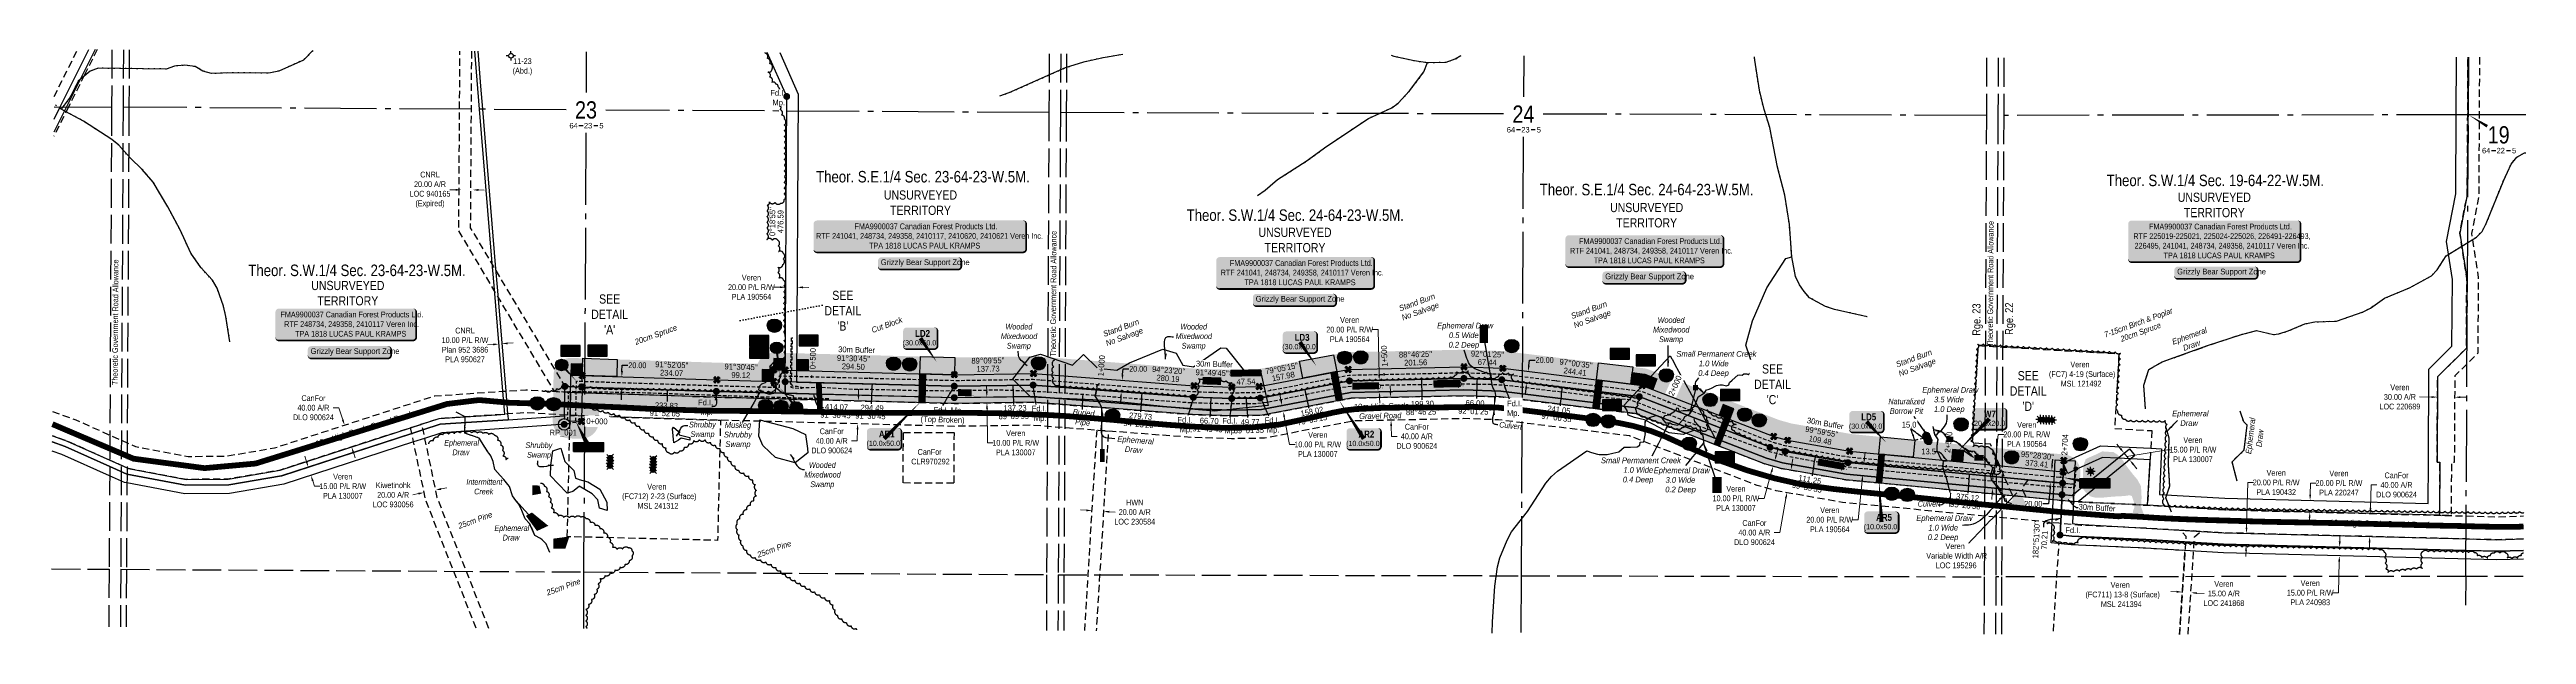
# Model space of a CAD drawing. Extents: x 473254 to 483871, y 6040471 to 6049084.
# Drawn here: x 475355 to 479664, y 6044131 to 6045149 of the extents above; entities that cross this region are included whole.
import ezdxf
from ezdxf.enums import TextEntityAlignment as Align

# ---------------------------------------------------------------- set-up
doc = ezdxf.new("R2010")
doc.units = 0
doc.header["$LTSCALE"] = 5
doc.header["$PDSIZE"] = 0.5
for name, pattern in [('0', [1, 1, 0]), ('foc-ACCESSROAD', [3.75, 2.5, -1.25]), ('foc-QUARTERLINE', [33, 25, -3, 2, -3]), ('foc-TIELINE', [1.875, 1.25, -0.625]), ('foc-TOPO', [1, 0.2, -0.8]), ('foc-TOPO-ephemeral', [6.25, 3.125, -0.625, 0.625, -0.625, 0.625, -0.625]), ('foc-TRAV', [1.875, 1.25, -0.625]), ('foc-UNSURVEYED', [12.5, 10, -2.5]), ('foc-WHEELTRACKS', [2, 0.4, -1.6]), ('UG_PIPE', [1.875, 1.25, -0.625])]:
    doc.linetypes.add(name, pattern=pattern)
doc.layers.get('Defpoints').update_dxf_attribs({"color": 9})
for name, color, linetype in [('10', 1, 'Continuous'), ('35', 37, 'Continuous'), ('9', 3, 'Continuous'), ('AS-PIPE-UG', 44, 'UG_PIPE'), ('AS-PIPE-UG-T', 44, 'Continuous'), ('AS-ROADS', 254, 'Continuous'), ('AS-SYMBOL', 7, 'Continuous'), ('AS-UNDERLAY-H', 141, 'Continuous'), ('AS-WILDLIFE-BLOCK', 131, 'Continuous'), ('C-AR', 13, 'foc-ACCESSROAD'), ('C-RW', 13, 'Continuous'), ('C-SYMBOL', 7, 'Continuous'), ('C-WS', 13, 'foc-ACCESSROAD'), ('C-WS-S', 8, 'Continuous'), ('CG-NOTES', 7, 'Continuous'), ('CHAINAGE', 201, 'foc-TIELINE'), ('D-TXT', 6, 'Continuous'), ('DETAIL-T', 7, 'Continuous'), ('F-AR', 190, 'foc-ACCESSROAD'), ('F-RW', 190, 'Continuous'), ('F-WS', 190, 'foc-ACCESSROAD'), ('F-WS-S', 8, 'Continuous'), ('L-BD', 7, 'Continuous'), ('L-BD1', 253, 'Continuous'), ('L-MON', 1, 'Continuous'), ('L-QSEC', 8, 'foc-QUARTERLINE'), ('L-ROAD-T', 7, 'Continuous'), ('L-SECLBL', 7, 'Continuous'), ('L-TIE', 7, 'foc-TIELINE'), ('L-UNS-T', 3, 'Continuous'), ('L-USEC', 7, 'foc-UNSURVEYED'), ('P-BUFFER-H 30m', 51, 'Continuous'), ('P-BUFFER-T', 40, 'Continuous'), ('P-CROSSINGS', 250, 'Continuous'), ('P-ELEVATION', 7, 'Continuous'), ('P-PROPOSED', 10, 'Continuous'), ('P-PROPOSED-H', 21, 'Continuous'), ('P-TEMP-BLOCKS', 250, 'Continuous'), ('P-TEMP-H', 41, 'Continuous'), ('P-TEMP_ACCESS ROAD', 46, 'Continuous'), ('P-TEMP_LOG DECK', 46, 'Continuous'), ('P-TEMP_WORKSPACE', 46, 'Continuous'), ('P-TRAV', 4, 'foc-TRAV'), ('P-TXT', 4, 'Continuous'), ('T-BUSH', 110, '0'), ('T-BUSH-T', 110, 'Continuous'), ('T-CREEK', 160, 'Continuous'), ('T-DRAW', 143, 'foc-TOPO-ephemeral'), ('T-GENERAL', 48, 'foc-TOPO'), ('T-SLOPE', 48, 'Continuous'), ('T-TIE', 201, 'foc-TIELINE'), ('T-VEGETATION-CHANGE', 104, 'foc-TOPO'), ('T-WATER', 160, 'Continuous'), ('T-WATER-H', 133, 'Continuous'), ('T-WATER-P3', 160, 'foc-WHEELTRACKS'), ('T-WATER-T', 170, 'Continuous'), ('WETLAND', 143, 'Continuous'), ('WETLAND-T', 146, 'Continuous')]:
    doc.layers.add(name, color=color, linetype=linetype)
for name, color, linetype, lineweight in [('AS-GENERAL', 48, 'Continuous', 18), ('C-AR-T', 13, 'Continuous', 9), ('C-RW-T', 13, 'Continuous', 9), ('CHAINAGE-T', 201, 'Continuous', 18), ('F-AR-T', 190, 'Continuous', 9), ('F-RW-T', 190, 'Continuous', 9), ('F-WS-T', 190, 'Continuous', 9), ('T-TEXT', 48, 'Continuous', 18), ('T-TIE-T', 201, 'Continuous', 18)]:
    doc.layers.add(name, color=color, linetype=linetype, lineweight=lineweight)
doc.layers.add('P-100m WELL BORE BUFFER', color=7, linetype='Continuous', true_color=0xf5ffd6)
doc.styles.add('175L', font='ARIALN.TTF', dxfattribs={"height": 20})
doc.styles.add('80', font='ARIALN.TTF', dxfattribs={"height": 10})
doc.styles.add('80CG', font='ARIALN.TTF', dxfattribs={"height": 10})
doc.styles.add('80L', font='ARIALN.TTF', dxfattribs={"height": 10})
doc.styles.add('80LS', font='ARIALNI.TTF', dxfattribs={"height": 10})
doc.styles.add('BOLD', font='ARIALNB.TTF')
doc.styles.add('Crossing', font='ARIALN.TTF', dxfattribs={"height": 10})
doc.styles.add('foc-LtypeFont', font='ARIALN.TTF', dxfattribs={"height": 7.35})
doc.styles.add('Legend', font='ARIALN.TTF')
doc.styles.add('SIMPLEX', font='ARIALN.TTF')
doc.linetypes.add('foc-TOPO-flowdirection-NOLINE', pattern='A,0,[">",foc-LtypeFont,S=0.3,R=0,X=0,Y=-0.945],-20,[">",foc-LtypeFont,S=0.3,R=0,X=0,Y=-0.945],0', length=20)
doc.dimstyles.new('Compass 5 000', dxfattribs={"dimscale": 5, "dimtxt": 9, "dimasz": 2, "dimexe": 0.2, "dimexo": 0.0625, "dimgap": 0.5, "dimtad": 0, "dimtih": 1, "dimtoh": 1, "dimzin": 0, "dimdsep": 46, "dimtxsty": '80CG', "dimcen": 0.1, "dimse1": 1, "dimse2": 1, "dimclrd": 256, "dimclrt": 256, "dimaunit": 1, "dimadec": 4, "dimazin": 0, "dimtfac": 0.06, "dimtofl": 0, "dimtmove": 0, "dimatfit": 1, "dimfxl": 0.2, "dimtolj": 1, "dimtzin": 0, "dimlwd": -1, "dimarcsym": 0})

# ---------------------------------------------------------------- blocks, each defined once
blk = doc.blocks.new('L-SECLBL')
at = {"layer": '9', "color": 7}
for p, q in [((-5.1, -27.8), (-12.3, -27.8)), ((20.7, -27.8), (13.5, -27.8))]:
    blk.add_line(p, q, dxfattribs=at)
at = {"layer": '10', "color": 2, "style": 'SIMPLEX'}
blk.add_attdef('SEC', text='', height=30, dxfattribs=at).set_placement((0, 0), align=Align.MIDDLE)
at = {"layer": '10', "color": 5, "style": '80L'}
blk.add_attdef('TWP', text='', height=9.5, dxfattribs=at).set_placement((-14.4, -27.4), align=Align.MIDDLE_RIGHT)
blk.add_attdef('RGE', text='', height=9.5, dxfattribs=at).set_placement((3.6, -27.4), align=Align.MIDDLE_CENTER)
blk.add_attdef('MER', text='', height=9.5, dxfattribs=at).set_placement((23.2, -27.4), align=Align.MIDDLE_LEFT)
blk = doc.blocks.new('*U382')
h = blk.add_hatch(color=255)
edge = h.paths.add_edge_path()
edge.add_line((-116.5, -28.5), (116.5, -28.5))
edge.add_arc((116.5, -22.5), 6, 270, 360)
edge.add_line((122.5, -22.5), (122.5, 21))
edge.add_arc((116.5, 21), 6, 0, 90)
edge.add_line((116.5, 27), (-116.5, 27))
edge.add_arc((-116.5, 21), 6, 90, 180)
edge.add_line((-122.5, 21), (-122.5, -22.5))
edge.add_arc((-116.5, -22.5), 6, 180, 270)
at = {"color": 44, "flags": 128}
blk.add_lwpolyline([(-116.5, -28.5, 3, 3, 0), (116.5, -28.5, 3, 3, 0.414214), (122.5, -22.5, 3, 3, 0), (122.5, 21, 3, 0, 0.414214), (116.5, 27, 0, 0, 0), (-116.5, 27, 0, 0, 0.414214), (-122.5, 21, 0, 0, 0), (-122.5, -22.5, 0, 3, 0.414214)], format="xyseb", close=True, dxfattribs=at)
at = {"color": 44, "style": '80'}
blk.add_attdef('ENTER_TEXT_001', (-36, -5), '', height=10, dxfattribs=at)
blk = doc.blocks.new('*U383')
h = blk.add_hatch(color=255)
edge = h.paths.add_edge_path()
edge.add_line((-179, -28.5), (179, -28.5))
edge.add_arc((179, -22.5), 6, 270, 360)
edge.add_line((185, -22.5), (185, 21))
edge.add_arc((179, 21), 6, 0, 90)
edge.add_line((179, 27), (-179, 27))
edge.add_arc((-179, 21), 6, 90, 180)
edge.add_line((-185, 21), (-185, -22.5))
edge.add_arc((-179, -22.5), 6, 180, 270)
at = {"color": 44, "flags": 128}
blk.add_lwpolyline([(-179, -28.5, 3, 3, 0), (179, -28.5, 3, 3, 0.414214), (185, -22.5, 3, 3, 0), (185, 21, 3, 0, 0.414214), (179, 27, 0, 0, 0), (-179, 27, 0, 0, 0.414214), (-185, 21, 0, 0, 0), (-185, -22.5, 0, 3, 0.414214)], format="xyseb", close=True, dxfattribs=at)
at = {"color": 44, "style": '80'}
blk.add_attdef('ENTER_TEXT_001', (-36, -5), '', height=10, dxfattribs=at)
blk = doc.blocks.new('*U384')
h = blk.add_hatch(color=255)
edge = h.paths.add_edge_path()
edge.add_line((-131.5, -28.5), (131.5, -28.5))
edge.add_arc((131.5, -22.5), 6, 270, 360)
edge.add_line((137.5, -22.5), (137.5, 21))
edge.add_arc((131.5, 21), 6, 0, 90)
edge.add_line((131.5, 27), (-131.5, 27))
edge.add_arc((-131.5, 21), 6, 90, 180)
edge.add_line((-137.5, 21), (-137.5, -22.5))
edge.add_arc((-131.5, -22.5), 6, 180, 270)
at = {"color": 44, "flags": 128}
blk.add_lwpolyline([(-131.5, -28.5, 3, 3, 0), (131.5, -28.5, 3, 3, 0.414214), (137.5, -22.5, 3, 3, 0), (137.5, 21, 3, 0, 0.414214), (131.5, 27, 0, 0, 0), (-131.5, 27, 0, 0, 0.414214), (-137.5, 21, 0, 0, 0), (-137.5, -22.5, 0, 3, 0.414214)], format="xyseb", close=True, dxfattribs=at)
at = {"color": 44, "style": '80'}
blk.add_attdef('ENTER_TEXT_001', (-36, -5), '', height=10, dxfattribs=at)
blk = doc.blocks.new('*U385')
h = blk.add_hatch(color=255)
edge = h.paths.add_edge_path()
edge.add_line((-131.5, -28.5), (131.5, -28.5))
edge.add_arc((131.5, -22.5), 6, 270, 360)
edge.add_line((137.5, -22.5), (137.5, 21))
edge.add_arc((131.5, 21), 6, 0, 90)
edge.add_line((131.5, 27), (-131.5, 27))
edge.add_arc((-131.5, 21), 6, 90, 180)
edge.add_line((-137.5, 21), (-137.5, -22.5))
edge.add_arc((-131.5, -22.5), 6, 180, 270)
at = {"color": 44, "flags": 128}
blk.add_lwpolyline([(-131.5, -28.5, 3, 3, 0), (131.5, -28.5, 3, 3, 0.414214), (137.5, -22.5, 3, 3, 0), (137.5, 21, 3, 0, 0.414214), (131.5, 27, 0, 0, 0), (-131.5, 27, 0, 0, 0.414214), (-137.5, 21, 0, 0, 0), (-137.5, -22.5, 0, 3, 0.414214)], format="xyseb", close=True, dxfattribs=at)
at = {"color": 44, "style": '80'}
blk.add_attdef('ENTER_TEXT_001', (-36, -5), '', height=10, dxfattribs=at)
blk = doc.blocks.new('*U386')
h = blk.add_hatch(color=255)
edge = h.paths.add_edge_path()
edge.add_line((-144, -37), (144, -37))
edge.add_arc((144, -31), 6, 270, 360)
edge.add_line((150, -31), (150, 29.5))
edge.add_arc((144, 29.5), 6, 0, 90)
edge.add_line((144, 35.5), (-144, 35.5))
edge.add_arc((-144, 29.5), 6, 90, 180)
edge.add_line((-150, 29.5), (-150, -31))
edge.add_arc((-144, -31), 6, 180, 270)
at = {"color": 44, "flags": 128}
blk.add_lwpolyline([(-144, -37, 3, 3, 0), (144, -37, 3, 3, 0.414214), (150, -31, 3, 3, 0), (150, 29.5, 3, 0, 0.414214), (144, 35.5, 0, 0, 0), (-144, 35.5, 0, 0, 0.414214), (-150, 29.5, 0, 0, 0), (-150, -31, 0, 3, 0.414214)], format="xyseb", close=True, dxfattribs=at)
at = {"color": 44, "style": '80'}
blk.add_attdef('ENTER_TEXT_001', (-36, -5), '', height=10, dxfattribs=at)
blk = doc.blocks.new('*D391')
at = {"layer": 'C-AR-T', "transparency": 16777216}
for p, q in [((479498.8, 6044544.2), (479477.9, 6044544.4)), ((479548.8, 6044544), (479558.8, 6044543.9))]:
    blk.add_line(p, q, dxfattribs=at)
for points in [[(479498.9, 6044545.9), (479498.8, 6044542.6), (479508.8, 6044544.2)], [(479548.8, 6044545.6), (479548.8, 6044542.3), (479538.8, 6044544)]]:
    blk.add_solid(points, dxfattribs=at)
at = {"layer": 'Defpoints', "color": 0, "transparency": 16777216}
for p in [(479508.8, 6044544.2), (479508.9, 6044546.4), (479538.8, 6044546.3)]:
    blk.add_point(p, dxfattribs=at)
at = {"layer": 'C-AR-T', "transparency": 16777216, "insert": (479443.6, 6044544.4), "char_height": 10, "attachment_point": 5, "style": '80CG'}
blk.add_mtext('\\A1;Veren\\P30.00 A/R\\PLOC 220689', dxfattribs=at)
blk = doc.blocks.new('*D392')
at = {"layer": 'C-RW-T', "transparency": 16777216}
for p, q in [((475802.1, 6044431.9), (475799, 6044441.4)), ((475812.9, 6044398.6), (475816, 6044389.1)), ((475816, 6044389.1), (475826, 6044389.1))]:
    blk.add_line(p, q, dxfattribs=at)
for points in [[(475803.7, 6044432.4), (475800.5, 6044431.4), (475805.2, 6044422.4)], [(475814.5, 6044399.2), (475811.3, 6044398.1), (475809.8, 6044408.1)]]:
    blk.add_solid(points, dxfattribs=at)
at = {"layer": 'Defpoints', "color": 0, "transparency": 16777216}
for p in [(475806.9, 6044423), (475809.8, 6044408.1), (475811.5, 6044408.7)]:
    blk.add_point(p, dxfattribs=at)
at = {"layer": 'C-RW-T', "transparency": 16777216, "insert": (475865.1, 6044389.1), "char_height": 10, "attachment_point": 5, "style": '80CG'}
blk.add_mtext('\\A1;Veren\\P15.00 P/L R/W\\PPLA 130007', dxfattribs=at)
blk = doc.blocks.new('*D393')
at = {"layer": 'C-RW-T', "transparency": 16777216}
for p, q in [((476625.6, 6044735.4), (476615.6, 6044735.4)), ((476665.6, 6044735.2), (476675.6, 6044735.1))]:
    blk.add_line(p, q, dxfattribs=at)
for points in [[(476625.6, 6044737), (476625.6, 6044733.7), (476635.6, 6044735.3)], [(476665.6, 6044736.8), (476665.5, 6044733.5), (476655.6, 6044735.2)]]:
    blk.add_solid(points, dxfattribs=at)
at = {"layer": 'Defpoints', "color": 0, "transparency": 16777216}
for p in [(476655.6, 6044735.2), (476635.5, 6044730.4), (476655.5, 6044730.3)]:
    blk.add_point(p, dxfattribs=at)
at = {"layer": 'C-RW-T', "transparency": 16777216, "insert": (476576, 6044735.4), "char_height": 10, "attachment_point": 5, "style": '80CG'}
blk.add_mtext('\\A1;Veren\\P20.00 P/L R/W\\PPLA 190564', dxfattribs=at)
blk = doc.blocks.new('*D394')
at = {"layer": 'C-RW-T', "transparency": 16777216}
for p, q in [((477666.2, 6044661.6), (477656.2, 6044661.6)), ((477667.9, 6044583.5), (477666.2, 6044661.6)), ((477668.8, 6044543.5), (477669, 6044533.5))]:
    blk.add_line(p, q, dxfattribs=at)
for points in [[(477669.6, 6044583.6), (477666.2, 6044583.5), (477668.1, 6044573.5)], [(477670.4, 6044543.6), (477667.1, 6044543.5), (477668.6, 6044553.5)]]:
    blk.add_solid(points, dxfattribs=at)
at = {"layer": 'Defpoints', "color": 0, "transparency": 16777216}
for p in [(477668.1, 6044573.5), (477697.6, 6044574.2), (477698, 6044554.2)]:
    blk.add_point(p, dxfattribs=at)
at = {"layer": 'C-RW-T', "transparency": 16777216, "insert": (477616.7, 6044661.6), "char_height": 10, "attachment_point": 5, "style": '80CG'}
blk.add_mtext('\\A1;Veren\\P20.00 P/L R/W\\PPLA 190564', dxfattribs=at)
blk = doc.blocks.new('*D395')
at = {"layer": 'C-RW-T', "transparency": 16777216}
for p, q in [((478957.6, 6044454.4), (478951.3, 6044462.2)), ((478963.9, 6044446.6), (478973.4, 6044435)), ((478968.7, 6044440.8), (479039.5, 6044452.7)), ((479039.5, 6044452.7), (479044.5, 6044452.7)), ((478979.7, 6044427.3), (478986, 6044419.5))]:
    blk.add_line(p, q, dxfattribs=at)
for points in [[(478958.9, 6044455.5), (478956.3, 6044453.4), (478963.9, 6044446.6)], [(478981, 6044428.3), (478978.4, 6044426.2), (478973.4, 6044435)]]:
    blk.add_solid(points, dxfattribs=at)
at = {"layer": 'Defpoints', "color": 0, "transparency": 16777216}
for p in [(478973.4, 6044435), (478918.3, 6044409.5), (478927.7, 6044397.9)]:
    blk.add_point(p, dxfattribs=at)
at = {"layer": 'C-RW-T', "transparency": 16777216, "insert": (479083.6, 6044452.7), "char_height": 10, "attachment_point": 5, "style": '80CG'}
blk.add_mtext('\\A1;Veren\\P15.00 P/L R/W\\PPLA 130007', dxfattribs=at)
blk = doc.blocks.new('*D396')
at = {"layer": 'C-RW-T', "transparency": 16777216}
for p, q in [((479176.9, 6044317.1), (479178.9, 6044395.6)), ((479178.9, 6044395.6), (479188.9, 6044395.6)), ((479175.9, 6044277.1), (479175.6, 6044267.1))]:
    blk.add_line(p, q, dxfattribs=at)
for points in [[(479175.2, 6044317.1), (479178.5, 6044317), (479176.6, 6044307.1)], [(479174.2, 6044277.1), (479177.5, 6044277), (479176.1, 6044287.1)]]:
    blk.add_solid(points, dxfattribs=at)
at = {"layer": 'Defpoints', "color": 0, "transparency": 16777216}
for p in [(479162.7, 6044307.4), (479162.2, 6044287.4), (479176.1, 6044287.1)]:
    blk.add_point(p, dxfattribs=at)
at = {"layer": 'C-RW-T', "transparency": 16777216, "insert": (479228.4, 6044395.6), "char_height": 10, "attachment_point": 5, "style": '80CG'}
blk.add_mtext('\\A1;Veren\\P20.00 P/L R/W\\PPLA 190432', dxfattribs=at)
blk = doc.blocks.new('*D397')
at = {"layer": 'C-RW-T', "transparency": 16777216}
for p, q in [((478512.2, 6044438.3), (478513.2, 6044448.2)), ((478508.2, 6044398.5), (478501.4, 6044330.8)), ((478501.4, 6044330.8), (478491.4, 6044330.8))]:
    blk.add_line(p, q, dxfattribs=at)
for points in [[(478510.5, 6044438.4), (478513.8, 6044438.1), (478511.2, 6044428.3)], [(478506.5, 6044398.6), (478509.8, 6044398.3), (478509.2, 6044408.4)]]:
    blk.add_solid(points, dxfattribs=at)
at = {"layer": 'Defpoints', "color": 0, "transparency": 16777216}
for p in [(478511.2, 6044428.3), (478668.6, 6044392.4), (478670.6, 6044412.3)]:
    blk.add_point(p, dxfattribs=at)
at = {"layer": 'C-RW-T', "transparency": 16777216, "insert": (478451.8, 6044330.8), "char_height": 10, "attachment_point": 5, "style": '80CG'}
blk.add_mtext('\\A1;Veren\\P20.00 P/L R/W\\PPLA 190564', dxfattribs=at)
blk = doc.blocks.new('*D398')
at = {"layer": 'C-RW-T', "transparency": 16777216}
for p, q in [((479287.6, 6044374.4), (479288.1, 6044394.7)), ((479288.1, 6044394.7), (479298.1, 6044394.7)), ((479286.6, 6044334.3), (479286.3, 6044324.3))]:
    blk.add_line(p, q, dxfattribs=at)
for points in [[(479284.9, 6044334.3), (479288.2, 6044334.3), (479286.8, 6044344.3)], [(479285.9, 6044374.4), (479289.2, 6044374.3), (479287.3, 6044364.4)]]:
    blk.add_solid(points, dxfattribs=at)
at = {"layer": 'Defpoints', "color": 0, "transparency": 16777216}
for p in [(479157.8, 6044347.5), (479158.3, 6044367.6), (479287.3, 6044364.4)]:
    blk.add_point(p, dxfattribs=at)
at = {"layer": 'C-RW-T', "transparency": 16777216, "insert": (479337.6, 6044394.7), "char_height": 10, "attachment_point": 5, "style": '80CG'}
blk.add_mtext('\\A1;Veren\\P20.00 P/L R/W\\PPLA 220247', dxfattribs=at)
blk = doc.blocks.new('*D399')
at = {"layer": 'Defpoints', "color": 0, "transparency": 16777216}
for p in [(476838.5, 6044535.6), (476760.8, 6044497.8), (476837.4, 6044495.7)]:
    blk.add_point(p, dxfattribs=at)
at = {"layer": 'F-AR-T', "transparency": 16777216}
for p, q in [((476762.3, 6044547.8), (476762.5, 6044557.8)), ((476760.6, 6044487.8), (476760, 6044468)), ((476760, 6044468), (476750, 6044468))]:
    blk.add_line(p, q, dxfattribs=at)
for points in [[(476760.6, 6044547.8), (476763.9, 6044547.7), (476762, 6044537.8)], [(476758.9, 6044487.9), (476762.2, 6044487.8), (476760.8, 6044497.8)]]:
    blk.add_solid(points, dxfattribs=at)
at = {"layer": 'F-AR-T', "transparency": 16777216, "insert": (476715.7, 6044468), "char_height": 10, "width": 322.499, "attachment_point": 5, "style": '80CG'}
blk.add_mtext('\\A1;CanFor\\P40.00 A/R\\PDLO 900624', dxfattribs=at)
blk = doc.blocks.new('*D400')
at = {"layer": 'Defpoints', "color": 0, "transparency": 16777216}
for p in [(475851.5, 6044490), (475868.2, 6044495.4), (475863.8, 6044452)]:
    blk.add_point(p, dxfattribs=at)
at = {"layer": 'F-AR-T', "transparency": 16777216}
for p, q in [((475858.3, 6044525.7), (475848.3, 6044525.7)), ((475865.1, 6044504.9), (475858.3, 6044525.7)), ((475883.6, 6044447.9), (475886.7, 6044438.4))]:
    blk.add_line(p, q, dxfattribs=at)
for points in [[(475866.7, 6044505.4), (475863.5, 6044504.4), (475868.2, 6044495.4)], [(475885.2, 6044448.4), (475882, 6044447.4), (475880.5, 6044457.4)]]:
    blk.add_solid(points, dxfattribs=at)
at = {"layer": 'F-AR-T', "transparency": 16777216, "insert": (475814.1, 6044525.7), "char_height": 10, "attachment_point": 5, "style": '80CG'}
blk.add_mtext('\\A1;CanFor\\P40.00 A/R\\PDLO 900624', dxfattribs=at)
blk = doc.blocks.new('*D401')
at = {"layer": 'Defpoints', "color": 0, "transparency": 16777216}
for p in [(478442.6, 6044407), (478377.2, 6044377.9), (478435.7, 6044367.6)]:
    blk.add_point(p, dxfattribs=at)
at = {"layer": 'F-AR-T', "transparency": 16777216}
for p, q in [((478385.8, 6044427.1), (478387.5, 6044436.9)), ((478375.4, 6044368), (478365, 6044308.4)), ((478365, 6044308.4), (478355, 6044308.4))]:
    blk.add_line(p, q, dxfattribs=at)
for points in [[(478384.2, 6044427.4), (478387.4, 6044426.8), (478384.1, 6044417.2)], [(478373.8, 6044368.3), (478377.1, 6044367.7), (478377.2, 6044377.9)]]:
    blk.add_solid(points, dxfattribs=at)
at = {"layer": 'F-AR-T', "transparency": 16777216, "insert": (478320.7, 6044308.4), "char_height": 10, "attachment_point": 5, "style": '80CG'}
blk.add_mtext('\\A1;CanFor\\P40.00 A/R\\PDLO 900624', dxfattribs=at)
blk = doc.blocks.new('*D402')
at = {"layer": 'Defpoints', "color": 0, "transparency": 16777216}
for p in [(476003, 6044396.1), (476022.6, 6044400.2), (476026.3, 6044382.3)]:
    blk.add_point(p, dxfattribs=at)
at = {"layer": 'F-AR-T', "transparency": 16777216}
for p, q in [((475996.9, 6044376.2), (475987.1, 6044374.1)), ((476036.1, 6044384.3), (476045.9, 6044386.4))]:
    blk.add_line(p, q, dxfattribs=at)
for points in [[(475996.6, 6044377.8), (475997.3, 6044374.5), (476006.7, 6044378.2)], [(476035.8, 6044386), (476036.4, 6044382.7), (476026.3, 6044382.3)]]:
    blk.add_solid(points, dxfattribs=at)
at = {"layer": 'F-AR-T', "transparency": 16777216, "insert": (475952.8, 6044374.1), "char_height": 10, "attachment_point": 5, "style": '80CG'}
blk.add_mtext('\\A1;Kiwetinohk\\P20.00 A/R\\PLOC 930056', dxfattribs=at)
blk = doc.blocks.new('*D403')
at = {"layer": 'Defpoints', "color": 0, "transparency": 16777216}
for p in [(476071.3, 6044908.1), (476071.3, 6044904.8), (476091.3, 6044907.9)]:
    blk.add_point(p, dxfattribs=at)
at = {"layer": 'F-AR-T', "transparency": 16777216}
for p, q in [((476061.3, 6044904.9), (476051.3, 6044904.9)), ((476101.2, 6044904.6), (476111.2, 6044904.5))]:
    blk.add_line(p, q, dxfattribs=at)
for points in [[(476061.3, 6044906.5), (476061.3, 6044903.2), (476071.3, 6044904.8)], [(476101.3, 6044906.3), (476101.2, 6044902.9), (476091.2, 6044904.7)]]:
    blk.add_solid(points, dxfattribs=at)
at = {"layer": 'F-AR-T', "transparency": 16777216, "insert": (476016.9, 6044904.9), "char_height": 10, "attachment_point": 5, "style": '80CG'}
blk.add_mtext('\\A1;CNRL\\P20.00 A/R\\PLOC 940165\\P(Expired)', dxfattribs=at)
blk = doc.blocks.new('*D404')
at = {"layer": 'Defpoints', "color": 0, "transparency": 16777216}
for p in [(477173.7, 6044428.7), (477193.6, 6044427.4), (477188.6, 6044345.3)]:
    blk.add_point(p, dxfattribs=at)
at = {"layer": 'F-AR-T', "transparency": 16777216}
for p, q in [((477158.6, 6044347.2), (477148.6, 6044347.8)), ((477198.5, 6044344.7), (477208.5, 6044344.1))]:
    blk.add_line(p, q, dxfattribs=at)
for points in [[(477158.7, 6044348.8), (477158.5, 6044345.5), (477168.6, 6044346.5)], [(477198.6, 6044346.4), (477198.4, 6044343), (477188.6, 6044345.3)]]:
    blk.add_solid(points, dxfattribs=at)
at = {"layer": 'F-AR-T', "transparency": 16777216, "insert": (477242.8, 6044344.1), "char_height": 10, "attachment_point": 5, "style": '80CG'}
blk.add_mtext('\\A1;HWN\\P20.00 A/R\\PLOC 230584', dxfattribs=at)
blk = doc.blocks.new('*D405')
at = {"layer": 'Defpoints', "color": 0, "transparency": 16777216}
for p in [(479286.3, 6044344.3), (479285.3, 6044304.3), (479392.2, 6044341.6)]:
    blk.add_point(p, dxfattribs=at)
at = {"layer": 'F-AR-T', "transparency": 16777216}
for p, q in [((479392.4, 6044351.6), (479393.4, 6044391.3)), ((479393.4, 6044391.3), (479403.4, 6044391.3)), ((479390.9, 6044291.6), (479390.6, 6044281.6))]:
    blk.add_line(p, q, dxfattribs=at)
for points in [[(479390.7, 6044351.6), (479394.1, 6044351.5), (479392.2, 6044341.6)], [(479389.2, 6044291.7), (479392.5, 6044291.6), (479391.1, 6044301.6)]]:
    blk.add_solid(points, dxfattribs=at)
at = {"layer": 'F-AR-T', "transparency": 16777216, "insert": (479437.7, 6044391.3), "char_height": 10, "attachment_point": 5, "style": '80CG'}
blk.add_mtext('\\A1;CanFor\\P40.00 A/R\\PDLO 900624', dxfattribs=at)
blk = doc.blocks.new('GABD')
for p, q in [((-0.81, 0), (-1.62, 0)), ((0, 0.81), (0, 1.62)), ((1.62, 0), (0.81, 0)), ((0, -0.81), (0, -1.62))]:
    blk.add_line(p, q)
blk.add_circle((0, 0), 0.8)
blk = doc.blocks.new('GAS')
h = blk.add_hatch(color=255)
h.dxf.hatch_style = 1
edge = h.paths.add_edge_path()
edge.add_arc((0, 0), 0.9, 0, 360)
for p, q in [((-0.81, 0), (-1.62, 0)), ((-0.57, 0.57), (-1.14, 1.14)), ((0, 0.81), (0, 1.62)), ((0.57, 0.57), (1.14, 1.14)), ((1.62, 0), (0.81, 0)), ((-0.57, -0.57), (-1.14, -1.14)), ((0, -0.81), (0, -1.62)), ((1.14, -1.14), (0.57, -0.57))]:
    blk.add_line(p, q)
blk.add_circle((0, 0), 0.8)
blk = doc.blocks.new('WC')
at = {"layer": 'L-MON'}
h = blk.add_hatch(color=255, dxfattribs=at)
h.dxf.hatch_style = 1
edge = h.paths.add_edge_path()
edge.add_arc((0, 0), 0.9, 0, 360)
at = {"layer": 'L-MON', "color": 240, "flags": 128}
for points in [[(-0.62, 0.5), (-1.23, 1.12)], [(0.52, 0.61), (1.13, 1.21)], [(-1.18, -1.18), (-0.56, -0.57)], [(1.16, -1.18), (0.56, -0.57)]]:
    blk.add_lwpolyline(points, dxfattribs=at)
at = {"layer": 'L-MON', "color": 240}
for radius in [0.8, 0.373]:
    blk.add_circle((0, 0), radius, dxfattribs=at)
blk = doc.blocks.new('*D390')
at = {"layer": 'C-RW-T', "transparency": 16777216}
for p, q in [((477497.2, 6044539.3), (477495.3, 6044549.1)), ((477502.8, 6044509.8), (477512.1, 6044461.8)), ((477512.1, 6044461.8), (477522.1, 6044461.8))]:
    blk.add_line(p, q, dxfattribs=at)
for points in [[(477498.8, 6044539.6), (477495.5, 6044539), (477499.1, 6044529.5)], [(477504.5, 6044510.2), (477501.2, 6044509.5), (477501, 6044519.7)]]:
    blk.add_solid(points, dxfattribs=at)
at = {"layer": 'Defpoints', "color": 0, "transparency": 16777216}
for p in [(477499.1, 6044529.5), (477521.9, 6044533.9), (477523.8, 6044524.1)]:
    blk.add_point(p, dxfattribs=at)
at = {"layer": 'C-RW-T', "transparency": 16777216, "insert": (477561.2, 6044461.8), "char_height": 10, "attachment_point": 5, "style": '80CG'}
blk.add_mtext('\\A1;Veren\\P10.00 P/L R/W\\PPLA 130007', dxfattribs=at)
blk = doc.blocks.new('*D388')
at = {"layer": 'C-RW-T', "transparency": 16777216}
for p, q in [((478738.6, 6044416.1), (478744.9, 6044479.3)), ((478744.9, 6044479.3), (478754.9, 6044479.3)), ((478734.6, 6044376.3), (478733.6, 6044366.3))]:
    blk.add_line(p, q, dxfattribs=at)
for points in [[(478736.9, 6044416.3), (478740.2, 6044415.9), (478737.6, 6044406.1)], [(478732.9, 6044376.5), (478736.2, 6044376.1), (478735.6, 6044386.2)]]:
    blk.add_solid(points, dxfattribs=at)
at = {"layer": 'Defpoints', "color": 0, "transparency": 16777216}
for p in [(478737.6, 6044406.1), (478799.4, 6044399.9), (478797.4, 6044380)]:
    blk.add_point(p, dxfattribs=at)
at = {"layer": 'C-RW-T', "transparency": 16777216, "insert": (478794.5, 6044479.3), "char_height": 10, "attachment_point": 5, "style": '80CG'}
blk.add_mtext('\\A1;Veren\\P20.00 P/L R/W\\PPLA 190564', dxfattribs=at)
blk = doc.blocks.new('*U374')
h = blk.add_hatch(color=255)
edge = h.paths.add_edge_path()
edge.add_line((-66.5, -11.5), (66.5, -11.5))
edge.add_arc((66.5, -5.5), 6, 270, 360)
edge.add_line((72.5, -5.5), (72.5, 4))
edge.add_arc((66.5, 4), 6, 0, 90)
edge.add_line((66.5, 10), (-66.5, 10))
edge.add_arc((-66.5, 4), 6, 90, 180)
edge.add_line((-72.5, 4), (-72.5, -5.5))
edge.add_arc((-66.5, -5.5), 6, 180, 270)
at = {"color": 131, "flags": 128}
blk.add_lwpolyline([(-66.5, -11.5, 3, 3, 0), (66.5, -11.5, 3, 3, 0.414214), (72.5, -5.5, 3, 3, 0), (72.5, 4, 3, 0, 0.414214), (66.5, 10, 0, 0, 0), (-66.5, 10, 0, 0, 0.414214), (-72.5, 4, 0, 0, 0), (-72.5, -5.5, 0, 3, 0.414214)], format="xyseb", close=True, dxfattribs=at)
at = {"color": 131, "style": '80'}
blk.add_attdef('ENTER_TEXT_001', (-36, -5), '', height=10, dxfattribs=at)
blk = doc.blocks.new('*U375')
h = blk.add_hatch(color=255)
edge = h.paths.add_edge_path()
edge.add_line((-66.5, -11.5), (66.5, -11.5))
edge.add_arc((66.5, -5.5), 6, 270, 360)
edge.add_line((72.5, -5.5), (72.5, 4))
edge.add_arc((66.5, 4), 6, 0, 90)
edge.add_line((66.5, 10), (-66.5, 10))
edge.add_arc((-66.5, 4), 6, 90, 180)
edge.add_line((-72.5, 4), (-72.5, -5.5))
edge.add_arc((-66.5, -5.5), 6, 180, 270)
at = {"color": 131, "flags": 128}
blk.add_lwpolyline([(-66.5, -11.5, 3, 3, 0), (66.5, -11.5, 3, 3, 0.414214), (72.5, -5.5, 3, 3, 0), (72.5, 4, 3, 0, 0.414214), (66.5, 10, 0, 0, 0), (-66.5, 10, 0, 0, 0.414214), (-72.5, 4, 0, 0, 0), (-72.5, -5.5, 0, 3, 0.414214)], format="xyseb", close=True, dxfattribs=at)
at = {"color": 131, "style": '80'}
blk.add_attdef('ENTER_TEXT_001', (-36, -5), '', height=10, dxfattribs=at)
blk = doc.blocks.new('*U376')
h = blk.add_hatch(color=255)
edge = h.paths.add_edge_path()
edge.add_line((-66.5, -11.5), (66.5, -11.5))
edge.add_arc((66.5, -5.5), 6, 270, 360)
edge.add_line((72.5, -5.5), (72.5, 4))
edge.add_arc((66.5, 4), 6, 0, 90)
edge.add_line((66.5, 10), (-66.5, 10))
edge.add_arc((-66.5, 4), 6, 90, 180)
edge.add_line((-72.5, 4), (-72.5, -5.5))
edge.add_arc((-66.5, -5.5), 6, 180, 270)
at = {"color": 131, "flags": 128}
blk.add_lwpolyline([(-66.5, -11.5, 3, 3, 0), (66.5, -11.5, 3, 3, 0.414214), (72.5, -5.5, 3, 3, 0), (72.5, 4, 3, 0, 0.414214), (66.5, 10, 0, 0, 0), (-66.5, 10, 0, 0, 0.414214), (-72.5, 4, 0, 0, 0), (-72.5, -5.5, 0, 3, 0.414214)], format="xyseb", close=True, dxfattribs=at)
at = {"color": 131, "style": '80'}
blk.add_attdef('ENTER_TEXT_001', (-36, -5), '', height=10, dxfattribs=at)
blk = doc.blocks.new('*U377')
h = blk.add_hatch(color=255)
edge = h.paths.add_edge_path()
edge.add_line((-66.5, -11.5), (66.5, -11.5))
edge.add_arc((66.5, -5.5), 6, 270, 360)
edge.add_line((72.5, -5.5), (72.5, 4))
edge.add_arc((66.5, 4), 6, 0, 90)
edge.add_line((66.5, 10), (-66.5, 10))
edge.add_arc((-66.5, 4), 6, 90, 180)
edge.add_line((-72.5, 4), (-72.5, -5.5))
edge.add_arc((-66.5, -5.5), 6, 180, 270)
at = {"color": 131, "flags": 128}
blk.add_lwpolyline([(-66.5, -11.5, 3, 3, 0), (66.5, -11.5, 3, 3, 0.414214), (72.5, -5.5, 3, 3, 0), (72.5, 4, 3, 0, 0.414214), (66.5, 10, 0, 0, 0), (-66.5, 10, 0, 0, 0.414214), (-72.5, 4, 0, 0, 0), (-72.5, -5.5, 0, 3, 0.414214)], format="xyseb", close=True, dxfattribs=at)
at = {"color": 131, "style": '80'}
blk.add_attdef('ENTER_TEXT_001', (-36, -5), '', height=10, dxfattribs=at)
blk = doc.blocks.new('*U373')
h = blk.add_hatch(color=255)
edge = h.paths.add_edge_path()
edge.add_line((-66.5, -11.5), (66.5, -11.5))
edge.add_arc((66.5, -5.5), 6, 270, 360)
edge.add_line((72.5, -5.5), (72.5, 4))
edge.add_arc((66.5, 4), 6, 0, 90)
edge.add_line((66.5, 10), (-66.5, 10))
edge.add_arc((-66.5, 4), 6, 90, 180)
edge.add_line((-72.5, 4), (-72.5, -5.5))
edge.add_arc((-66.5, -5.5), 6, 180, 270)
at = {"color": 131, "flags": 128}
blk.add_lwpolyline([(-66.5, -11.5, 3, 3, 0), (66.5, -11.5, 3, 3, 0.414214), (72.5, -5.5, 3, 3, 0), (72.5, 4, 3, 0, 0.414214), (66.5, 10, 0, 0, 0), (-66.5, 10, 0, 0, 0.414214), (-72.5, 4, 0, 0, 0), (-72.5, -5.5, 0, 3, 0.414214)], format="xyseb", close=True, dxfattribs=at)
at = {"color": 131, "style": '80'}
blk.add_attdef('ENTER_TEXT_001', (-36, -5), '', height=10, dxfattribs=at)
blk = doc.blocks.new('*D387')
at = {"layer": 'Defpoints', "color": 0, "transparency": 16777216}
for p in [(476136.8, 6044636.5), (476136.8, 6044636.5), (476141.8, 6044636.9)]:
    blk.add_point(p, dxfattribs=at)
at = {"layer": 'F-RW-T', "transparency": 16777216}
for p, q in [((476126.9, 6044635.7), (476116.9, 6044634.9)), ((476151.8, 6044637.8), (476161.7, 6044638.6))]:
    blk.add_line(p, q, dxfattribs=at)
for points in [[(476126.7, 6044637.4), (476127, 6044634.1), (476136.8, 6044636.5)], [(476151.6, 6044639.4), (476151.9, 6044636.1), (476141.8, 6044637)]]:
    blk.add_solid(points, dxfattribs=at)
at = {"layer": 'F-RW-T', "transparency": 16777216, "insert": (476077.8, 6044634.9), "char_height": 10, "attachment_point": 5, "style": '80CG'}
blk.add_mtext('\\A1;CNRL\\P10.00 P/L R/W\\PPlan 952 3686\\PPLA 950627', dxfattribs=at)
blk = doc.blocks.new('fdia')
at = {"color": 255, "const_width": 1}
blk.add_lwpolyline([(-0.5, 0, 1), (0.5, 0, 1)], format="xyb", close=True, dxfattribs=at)
blk = doc.blocks.new('Fdiaa')
blk.add_blockref('fdia', (0, 0))
blk = doc.blocks.new('fdib')
at = {"color": 1, "const_width": 1.6}
blk.add_lwpolyline([(-0.4, 0, 1), (0.4, 0, 1)], format="xyb", close=True, dxfattribs=at)
at = {"color": 1}
blk.add_circle((0, 0), 0.8, dxfattribs=at)
blk = doc.blocks.new('Fdibb')
blk.add_blockref('fdib', (0, 0))
blk = doc.blocks.new('fdicc')
for name in ['Fdibb', 'Fdiaa']:
    blk.add_blockref(name, (0, 0))
blk = doc.blocks.new('FDI')
blk.add_blockref('fdicc', (0, 0))
blk = doc.blocks.new('RISER')
h = blk.add_hatch(color=255)
h.dxf.hatch_style = 1
edge = h.paths.add_edge_path()
edge.add_arc((0, 0), 0.7, 0, 360)
blk.add_hatch(color=13).paths.add_polyline_path([(0.58, -0.15), (-0.58, -0.15, 0.774597)])
at = {"color": 13}
blk.add_line((-0.58, -0.15), (0.58, -0.15), dxfattribs=at)
blk.add_circle((0, 0), 0.6, dxfattribs=at)
blk = doc.blocks.new('*U406')
at = {"true_color": 0xff8aff}
h = blk.add_hatch(color=211, dxfattribs=at)
edge = h.paths.add_edge_path()
edge.add_line((-24, -19.1), (24, -19.1))
edge.add_arc((24, -13.1), 6, 270, 360)
edge.add_line((30, -13.1), (30, 12.5))
edge.add_arc((24, 12.5), 6, 0, 90)
edge.add_line((24, 18.5), (-24, 18.5))
edge.add_arc((-24, 12.5), 6, 90, 180)
edge.add_line((-30, 12.5), (-30, -13.1))
edge.add_arc((-24, -13.1), 6, 180, 270)
at = {"color": 250, "flags": 128}
blk.add_lwpolyline([(-24, -19.1, 3, 3, 0), (24, -19.1, 3, 3, 0.414214), (30, -13.1, 3, 3, 0), (30, 12.5, 3, 0, 0.414214), (24, 18.5, 0, 0, 0), (-24, 18.5, 0, 0, 0.414214), (-30, 12.5, 0, 0, 0), (-30, -13.1, 0, 3, 0.414214)], format="xyseb", close=True, dxfattribs=at)
at = {"flags": 128}
blk.add_lwpolyline([(34.2, -36.3, 0, 7.5, 0), (0, 0, 0, 0, 0)], format="xyseb", dxfattribs=at)
at = {"color": 250}
for tag, p, height, style in [('TEMP_AREA_W1_001', (-9.2, 2.2), 12, 'BOLD'), ('ENTER_TEXT_001', (-30.7, -12.5), 9, '80')]:
    blk.add_attdef(tag, p, '', height=height, dxfattribs=dict(at, style=style))
blk = doc.blocks.new('*U407')
at = {"true_color": 0xff8aff}
h = blk.add_hatch(color=211, dxfattribs=at)
edge = h.paths.add_edge_path()
edge.add_line((-24, -19.1), (24, -19.1))
edge.add_arc((24, -13.1), 6, 270, 360)
edge.add_line((30, -13.1), (30, 12.5))
edge.add_arc((24, 12.5), 6, 0, 90)
edge.add_line((24, 18.5), (-24, 18.5))
edge.add_arc((-24, 12.5), 6, 90, 180)
edge.add_line((-30, 12.5), (-30, -13.1))
edge.add_arc((-24, -13.1), 6, 180, 270)
at = {"color": 250, "flags": 128}
blk.add_lwpolyline([(-24, -19.1, 3, 3, 0), (24, -19.1, 3, 3, 0.414214), (30, -13.1, 3, 3, 0), (30, 12.5, 3, 0, 0.414214), (24, 18.5, 0, 0, 0), (-24, 18.5, 0, 0, 0.414214), (-30, 12.5, 0, 0, 0), (-30, -13.1, 0, 3, 0.414214)], format="xyseb", close=True, dxfattribs=at)
at = {"flags": 128}
blk.add_lwpolyline([(28.7, -41.8, 0, 7.5, 0), (0, 0, 0, 0, 0)], format="xyseb", dxfattribs=at)
at = {"color": 250}
for tag, p, height, style in [('TEMP_AREA_W1_001', (-9.2, 2.2), 12, 'BOLD'), ('ENTER_TEXT_001', (-30.7, -12.5), 9, '80')]:
    blk.add_attdef(tag, p, '', height=height, dxfattribs=dict(at, style=style))
blk = doc.blocks.new('*U409')
h = blk.add_hatch(color=111)
h.dxf.hatch_style = 1
h.paths.add_polyline_path([(-26.5, 8), (26.5, 8), (26.5, -8), (-26.5, -8)])
for p, q in [((-26.5, -8), (-26.5, 8)), ((-26.5, 8), (26.5, 8)), ((26.5, -8), (26.5, 8)), ((-26.5, -8), (26.5, -8))]:
    blk.add_line(p, q)
at = {"layer": 'P-ELEVATION', "color": 7, "flags": 128}
blk.add_lwpolyline([(0, 0, 10, 0, 0), (-22.7, 44.7, 0, 0, 0)], format="xyseb", dxfattribs=at)
at = {"layer": 'P-ELEVATION', "style": 'Legend'}
blk.add_attdef('STATION', text='', height=10, dxfattribs=at).set_placement((0, 0), align=Align.MIDDLE_CENTER)
blk = doc.blocks.new('*U410')
h = blk.add_hatch(color=111)
h.dxf.hatch_style = 1
h.paths.add_polyline_path([(-26.5, 8), (26.5, 8), (26.5, -8), (-26.5, -8)])
for p, q in [((-26.5, -8), (-26.5, 8)), ((-26.5, 8), (26.5, 8)), ((26.5, -8), (26.5, 8)), ((-26.5, -8), (26.5, -8))]:
    blk.add_line(p, q)
at = {"layer": 'P-ELEVATION', "color": 7, "flags": 128}
blk.add_lwpolyline([(0, 0, 10, 0, 0), (-56, 10, 0, 0, 0)], format="xyseb", dxfattribs=at)
at = {"layer": 'P-ELEVATION', "style": 'Legend'}
blk.add_attdef('STATION', text='', height=10, dxfattribs=at).set_placement((0, 0), align=Align.MIDDLE_CENTER)
blk = doc.blocks.new('*U418')
at = {"layer": 'P-ELEVATION'}
h = blk.add_hatch(color=111, dxfattribs=at)
h.dxf.hatch_style = 1
edge = h.paths.add_edge_path()
edge.add_ellipse((0, 0), major_axis=(-10.9, 0), ratio=0.913794, start_angle=0, end_angle=360)
at = {"layer": 'P-ELEVATION', "color": 7, "flags": 128}
blk.add_lwpolyline([(0, 0, 5, 0, 0), (25.8, -28, 0, 0, 0)], format="xyseb", dxfattribs=at)
at = {"layer": 'P-ELEVATION', "color": 7}
blk.add_ellipse((0, 0), major_axis=(-10.9, 0), ratio=0.913794, dxfattribs=at)
at = {"layer": 'P-ELEVATION', "style": '80'}
blk.add_attdef('BEND', text='', height=10, dxfattribs=at).set_placement((0, 0), align=Align.MIDDLE_CENTER)
blk = doc.blocks.new('*U419')
at = {"layer": 'P-ELEVATION'}
h = blk.add_hatch(color=111, dxfattribs=at)
h.dxf.hatch_style = 1
edge = h.paths.add_edge_path()
edge.add_ellipse((0, 0), major_axis=(-10.9, 0), ratio=0.913794, start_angle=0, end_angle=360)
at = {"layer": 'P-ELEVATION', "color": 7, "flags": 128}
blk.add_lwpolyline([(0, 0, 5, 0, 0), (-29.4, 35.2, 0, 0, 0)], format="xyseb", dxfattribs=at)
at = {"layer": 'P-ELEVATION', "color": 7}
blk.add_ellipse((0, 0), major_axis=(-10.9, 0), ratio=0.913794, dxfattribs=at)
at = {"layer": 'P-ELEVATION', "style": '80'}
blk.add_attdef('BEND', text='', height=10, dxfattribs=at).set_placement((0, 0), align=Align.MIDDLE_CENTER)
blk = doc.blocks.new('*U420')
at = {"layer": 'P-ELEVATION'}
h = blk.add_hatch(color=111, dxfattribs=at)
h.dxf.hatch_style = 1
edge = h.paths.add_edge_path()
edge.add_ellipse((0, 0), major_axis=(-10.9, 0), ratio=0.913794, start_angle=0, end_angle=360)
at = {"layer": 'P-ELEVATION', "color": 7, "flags": 128}
blk.add_lwpolyline([(0, 0, 5, 0, 0), (4.9, -48.9, 0, 0, 0)], format="xyseb", dxfattribs=at)
at = {"layer": 'P-ELEVATION', "color": 7}
blk.add_ellipse((0, 0), major_axis=(-10.9, 0), ratio=0.913794, dxfattribs=at)
at = {"layer": 'P-ELEVATION', "style": '80'}
blk.add_attdef('BEND', text='', height=10, dxfattribs=at).set_placement((0, 0), align=Align.MIDDLE_CENTER)
blk = doc.blocks.new('xing2')
h = blk.add_hatch(color=50)
h.dxf.hatch_style = 1
edge = h.paths.add_edge_path()
edge.add_ellipse((0, 0), major_axis=(-12.5, 0), ratio=0.816297, start_angle=0, end_angle=360)
h = blk.add_hatch(color=250)
h.dxf.hatch_style = 1
edge = h.paths.add_edge_path()
edge.add_ellipse((0, -2), major_axis=(-12.5, 0), ratio=0.816297, start_angle=0, end_angle=180)
edge.add_line((12.5, -2), (12.5, 0))
edge.add_ellipse((0, 0), major_axis=(-12.5, 0), ratio=0.816297, start_angle=0, end_angle=180, ccw=False)
edge.add_line((-12.5, 0), (-12.5, -2))
at = {"color": 250}
blk.add_ellipse((0, 0), major_axis=(-12.5, 0), ratio=0.816297, dxfattribs=at)
blk.add_ellipse((0, -2), major_axis=(-12.5, 0), ratio=0.816297, start_param=0, end_param=3.141593, dxfattribs=at)
at = {"color": 250, "style": 'Crossing'}
blk.add_attdef('CROSSING', text='', height=9, dxfattribs=at).set_placement((0.1, 0), align=Align.MIDDLE_CENTER)
at = {"color": 250, "style": 'Crossing', "flags": 1}
for tag, p in [('DESCRIPTION', (0.1, -25.8)), ('LOCATION', (0.1, -39.3)), ('OWNER', (0.1, -12.5)), ('DWG_REF', (0.1, -52.8))]:
    blk.add_attdef(tag, text='', height=9, dxfattribs=at).set_placement(p, align=Align.MIDDLE_CENTER)
blk = doc.blocks.new('*D421')
at = {"layer": 'C-RW-T', "transparency": 16777216}
for p, q in [((476985.4, 6044554), (476985.2, 6044564)), ((476985.8, 6044524.1), (476986.7, 6044464.6)), ((476986.7, 6044464.6), (476996.7, 6044464.6))]:
    blk.add_line(p, q, dxfattribs=at)
for points in [[(476987, 6044554.1), (476983.7, 6044554), (476985.5, 6044544)], [(476987.5, 6044524.1), (476984.1, 6044524), (476985.7, 6044534.1)]]:
    blk.add_solid(points, dxfattribs=at)
at = {"layer": 'Defpoints', "color": 0, "transparency": 16777216}
for p in [(476985.7, 6044534.1), (477014.8, 6044544.5), (477015, 6044534.5)]:
    blk.add_point(p, dxfattribs=at)
at = {"layer": 'C-RW-T', "transparency": 16777216, "insert": (477035.8, 6044464.6), "char_height": 10, "attachment_point": 5, "style": '80CG'}
blk.add_mtext('\\A1;Veren\\P10.00 P/L R/W\\PPLA 130007', dxfattribs=at)
blk = doc.blocks.new('*D482')
at = {"layer": 'Defpoints', "color": 0, "transparency": 16777216}
for p in [(477672.9, 6044543.6), (477673.7, 6044503.7), (477688.6, 6044504)]:
    blk.add_point(p, dxfattribs=at)
at = {"layer": 'F-AR-T', "transparency": 16777216}
for p, q in [((477687.6, 6044554), (477687.3, 6044564)), ((477688.8, 6044494), (477689.2, 6044475.9)), ((477689.2, 6044475.9), (477699.2, 6044475.9))]:
    blk.add_line(p, q, dxfattribs=at)
for points in [[(477689.2, 6044554), (477685.9, 6044553.9), (477687.8, 6044544)], [(477690.5, 6044494), (477687.2, 6044494), (477688.6, 6044504)]]:
    blk.add_solid(points, dxfattribs=at)
at = {"layer": 'F-AR-T', "transparency": 16777216, "insert": (477733.5, 6044475.9), "char_height": 10, "attachment_point": 5, "style": '80CG'}
blk.add_mtext('\\A1;CanFor\\P40.00 A/R\\PDLO 900624', dxfattribs=at)
blk = doc.blocks.new('Temp_Area_Small_Pink')
at = {"true_color": 0xff8aff}
h = blk.add_hatch(color=211, dxfattribs=at)
h.dxf.hatch_style = 1
h.paths.add_polyline_path([(-16.8, -9.4), (16.3, -9.4), (16.3, 9.1), (-16.8, 9.1)])
at = {"color": 250}
for points in [[(-17, -9.6), (16.5, -9.6), (16.5, 9.3), (-17, 9.3)], [(-16.9, -9.5), (16.4, -9.5), (16.4, 9.2), (-16.9, 9.2)]]:
    blk.add_lwpolyline(points, close=True, dxfattribs=at)
at = {"color": 250, "style": '80L'}
blk.add_attdef('TEMPORARY', text='', height=9, dxfattribs=at).set_placement((0, -0.1), align=Align.MIDDLE_CENTER)
blk = doc.blocks.new('*U507')
at = {"true_color": 0xff8aff}
h = blk.add_hatch(color=211, dxfattribs=at)
edge = h.paths.add_edge_path()
edge.add_line((-24, -19.1), (24, -19.1))
edge.add_arc((24, -13.1), 6, 270, 360)
edge.add_line((30, -13.1), (30, 12.5))
edge.add_arc((24, 12.5), 6, 0, 90)
edge.add_line((24, 18.5), (-24, 18.5))
edge.add_arc((-24, 12.5), 6, 90, 180)
edge.add_line((-30, 12.5), (-30, -13.1))
edge.add_arc((-24, -13.1), 6, 180, 270)
at = {"flags": 128}
blk.add_lwpolyline([(-55.8, -58.1, 0, 7.5, 0), (0, 0, 0, 0, 0)], format="xyseb", dxfattribs=at)
at = {"color": 250, "flags": 128}
blk.add_lwpolyline([(-24, -19.1, 3, 3, 0), (24, -19.1, 3, 3, 0.414214), (30, -13.1, 3, 3, 0), (30, 12.5, 3, 0, 0.414214), (24, 18.5, 0, 0, 0), (-24, 18.5, 0, 0, 0.414214), (-30, 12.5, 0, 0, 0), (-30, -13.1, 0, 3, 0.414214)], format="xyseb", close=True, dxfattribs=at)
at = {"color": 250}
for tag, p, height, style in [('TEMP_AREA_W1_001', (-9.2, 2.2), 12, 'BOLD'), ('ENTER_TEXT_001', (-30.7, -12.5), 9, '80')]:
    blk.add_attdef(tag, p, '', height=height, dxfattribs=dict(at, style=style))
blk = doc.blocks.new('Well_proximity')
h = blk.add_hatch(color=191)
h.dxf.hatch_style = 1
edge = h.paths.add_edge_path()
edge.add_ellipse((0, 0), major_axis=(-12.5, 0), ratio=0.816297, start_angle=0, end_angle=360)
h = blk.add_hatch(color=250)
h.dxf.hatch_style = 1
edge = h.paths.add_edge_path()
edge.add_ellipse((0, -2), major_axis=(-12.5, 0), ratio=0.816297, start_angle=0, end_angle=180)
edge.add_line((12.5, -2), (12.5, 0))
edge.add_ellipse((0, 0), major_axis=(-12.5, 0), ratio=0.816297, start_angle=0, end_angle=180, ccw=False)
edge.add_line((-12.5, 0), (-12.5, -2))
at = {"color": 250}
blk.add_ellipse((0, 0), major_axis=(-12.5, 0), ratio=0.816297, dxfattribs=at)
blk.add_ellipse((0, -2), major_axis=(-12.5, 0), ratio=0.816297, start_param=0, end_param=3.141593, dxfattribs=at)
at = {"color": 250, "style": '80L'}
blk.add_attdef('CROSSING', text='', height=9, dxfattribs=at).set_placement((0.1, 0), align=Align.MIDDLE_CENTER)
blk = doc.blocks.new('*U607')
at = {"true_color": 0xff8aff}
h = blk.add_hatch(color=211, dxfattribs=at)
edge = h.paths.add_edge_path()
edge.add_line((-24, -19.1), (24, -19.1))
edge.add_arc((24, -13.1), 6, 270, 360)
edge.add_line((30, -13.1), (30, 12.5))
edge.add_arc((24, 12.5), 6, 0, 90)
edge.add_line((24, 18.5), (-24, 18.5))
edge.add_arc((-24, 12.5), 6, 90, 180)
edge.add_line((-30, 12.5), (-30, -13.1))
edge.add_arc((-24, -13.1), 6, 180, 270)
at = {"flags": 128}
blk.add_lwpolyline([(-4.1, 72.7, 0, 7.5, 0), (0, 0, 0, 0, 0)], format="xyseb", dxfattribs=at)
at = {"color": 250, "flags": 128}
blk.add_lwpolyline([(-24, -19.1, 3, 3, 0), (24, -19.1, 3, 3, 0.414214), (30, -13.1, 3, 3, 0), (30, 12.5, 3, 0, 0.414214), (24, 18.5, 0, 0, 0), (-24, 18.5, 0, 0, 0.414214), (-30, 12.5, 0, 0, 0), (-30, -13.1, 0, 3, 0.414214)], format="xyseb", close=True, dxfattribs=at)
at = {"color": 250}
for tag, p, height, style in [('TEMP_AREA_W1_001', (-9.2, 2.2), 12, 'BOLD'), ('ENTER_TEXT_001', (-30.7, -12.5), 9, '80')]:
    blk.add_attdef(tag, p, '', height=height, dxfattribs=dict(at, style=style))
blk = doc.blocks.new('*U595')
at = {"true_color": 0xff8aff}
h = blk.add_hatch(color=211, dxfattribs=at)
edge = h.paths.add_edge_path()
edge.add_line((-24, -19.1), (24, -19.1))
edge.add_arc((24, -13.1), 6, 270, 360)
edge.add_line((30, -13.1), (30, 12.5))
edge.add_arc((24, 12.5), 6, 0, 90)
edge.add_line((24, 18.5), (-24, 18.5))
edge.add_arc((-24, 12.5), 6, 90, 180)
edge.add_line((-30, 12.5), (-30, -13.1))
edge.add_arc((-24, -13.1), 6, 180, 270)
at = {"flags": 128}
blk.add_lwpolyline([(-44.2, 69, 0, 7.5, 0), (0, 0, 0, 0, 0)], format="xyseb", dxfattribs=at)
at = {"color": 250, "flags": 128}
blk.add_lwpolyline([(-24, -19.1, 3, 3, 0), (24, -19.1, 3, 3, 0.414214), (30, -13.1, 3, 3, 0), (30, 12.5, 3, 0, 0.414214), (24, 18.5, 0, 0, 0), (-24, 18.5, 0, 0, 0.414214), (-30, 12.5, 0, 0, 0), (-30, -13.1, 0, 3, 0.414214)], format="xyseb", close=True, dxfattribs=at)
at = {"color": 250}
for tag, p, height, style in [('TEMP_AREA_W1_001', (-9.2, 2.2), 12, 'BOLD'), ('ENTER_TEXT_001', (-30.7, -12.5), 9, '80')]:
    blk.add_attdef(tag, p, '', height=height, dxfattribs=dict(at, style=style))
blk = doc.blocks.new('*U596')
at = {"true_color": 0xff8aff}
h = blk.add_hatch(color=211, dxfattribs=at)
edge = h.paths.add_edge_path()
edge.add_line((-24, -19.1), (24, -19.1))
edge.add_arc((24, -13.1), 6, 270, 360)
edge.add_line((30, -13.1), (30, 12.5))
edge.add_arc((24, 12.5), 6, 0, 90)
edge.add_line((24, 18.5), (-24, 18.5))
edge.add_arc((-24, 12.5), 6, 90, 180)
edge.add_line((-30, 12.5), (-30, -13.1))
edge.add_arc((-24, -13.1), 6, 180, 270)
at = {"flags": 128}
blk.add_lwpolyline([(65.1, 66, 0, 7.5, 0), (0, 0, 0, 0, 0)], format="xyseb", dxfattribs=at)
at = {"color": 250, "flags": 128}
blk.add_lwpolyline([(-24, -19.1, 3, 3, 0), (24, -19.1, 3, 3, 0.414214), (30, -13.1, 3, 3, 0), (30, 12.5, 3, 0, 0.414214), (24, 18.5, 0, 0, 0), (-24, 18.5, 0, 0, 0.414214), (-30, 12.5, 0, 0, 0), (-30, -13.1, 0, 3, 0.414214)], format="xyseb", close=True, dxfattribs=at)
at = {"color": 250}
for tag, p, height, style in [('TEMP_AREA_W1_001', (-9.2, 2.2), 12, 'BOLD'), ('ENTER_TEXT_001', (-30.7, -12.5), 9, '80')]:
    blk.add_attdef(tag, p, '', height=height, dxfattribs=dict(at, style=style))
blk = doc.blocks.new('TEMP')
h = blk.add_hatch(color=255)
h.dxf.hatch_style = 1
h.paths.add_polyline_path([(0, 0.25), (-0.67, 1.15), (-0.67, 0.67), (-1.15, 0.67), (-0.25, 0), (-1.15, -0.67), (-0.67, -0.67), (-0.67, -1.15), (0, -0.25), (0.67, -1.15), (0.67, -0.67), (1.15, -0.67), (0.25, 0), (1.15, 0.67), (0.67, 0.67), (0.67, 1.15)])
h.paths.add_polyline_path([(0.57, 0.85), (0.57, 0.57), (0.85, 0.57), (0.08, 0), (0.85, -0.57), (0.57, -0.57), (0.57, -0.85), (0, -0.08), (-0.57, -0.85), (-0.57, -0.57), (-0.85, -0.57), (-0.08, 0), (-0.85, 0.57), (-0.57, 0.57), (-0.57, 0.85), (0, 0.08)], flags=16)
h = blk.add_hatch(color=1)
h.dxf.hatch_style = 1
h.paths.add_polyline_path([(0, 0.08), (-0.57, 0.85), (-0.57, 0.57), (-0.85, 0.57), (-0.08, 0), (-0.85, -0.57), (-0.57, -0.57), (-0.57, -0.85), (0, -0.08), (0.57, -0.85), (0.57, -0.57), (0.85, -0.57), (0.08, 0), (0.85, 0.57), (0.57, 0.57), (0.57, 0.85)])
at = {"color": 1}
for p, q in [((-0.08, 0), (0.08, 0)), ((0, 0.08), (0, -0.08))]:
    blk.add_line(p, q, dxfattribs=at)
at = {"color": 255, "flags": 128}
blk.add_lwpolyline([(-0.25, 0), (-1.15, 0.67), (-0.67, 0.67), (-0.67, 1.15), (0, 0.25), (0.67, 1.15), (0.67, 0.67), (1.15, 0.67), (0.25, 0), (1.15, -0.67), (0.67, -0.67), (0.67, -1.15), (0, -0.25), (-0.67, -1.15), (-0.67, -0.67), (-1.15, -0.67)], close=True, dxfattribs=at)
at = {"color": 1, "flags": 128}
blk.add_lwpolyline([(-0.08, 0), (-0.85, 0.57), (-0.57, 0.57), (-0.57, 0.85), (0, 0.08), (0.57, 0.85), (0.57, 0.57), (0.85, 0.57), (0.08, 0), (0.85, -0.57), (0.57, -0.57), (0.57, -0.85), (0, -0.08), (-0.57, -0.85), (-0.57, -0.57), (-0.85, -0.57)], close=True, dxfattribs=at)
blk = doc.blocks.new('*D597')
at = {"layer": 'Defpoints', "color": 0, "transparency": 16777216}
for p in [(478835.9, 6044396.4), (478842, 6044395.8), (478843.9, 6044415.7)]:
    blk.add_point(p, dxfattribs=at)
at = {"layer": 'P-TXT', "transparency": 16777216}
for p, q in [((478838.8, 6044426.3), (478839.8, 6044436.2)), ((478832.3, 6044358.5), (478822.3, 6044358.5)), ((478835, 6044386.5), (478832.3, 6044358.5))]:
    blk.add_line(p, q, dxfattribs=at)
for points in [[(478833.3, 6044386.6), (478836.6, 6044386.3), (478835.9, 6044396.4)], [(478837.1, 6044426.4), (478840.5, 6044426.1), (478837.8, 6044416.3)]]:
    blk.add_solid(points, dxfattribs=at)
at = {"layer": 'P-TXT', "transparency": 16777216, "insert": (478805.9, 6044358.5), "char_height": 10, "attachment_point": 5, "style": '80CG'}
blk.add_mtext('\\A1;20.00', dxfattribs=at)
blk = doc.blocks.new('*D600')
at = {"layer": 'Defpoints', "color": 0, "transparency": 16777216}
for p in [(477213.6, 6044573.9), (477220.9, 6044573.4), (477212.1, 6044554)]:
    blk.add_point(p, dxfattribs=at)
at = {"layer": 'P-TXT', "transparency": 16777216}
for p, q in [((477221.7, 6044583.3), (477222.4, 6044593.3)), ((477222.4, 6044593.3), (477232.4, 6044593.3)), ((477218.6, 6044543.4), (477217.8, 6044533.5))]:
    blk.add_line(p, q, dxfattribs=at)
for points in [[(477220, 6044583.5), (477223.3, 6044583.2), (477220.9, 6044573.4)], [(477216.9, 6044543.6), (477220.3, 6044543.3), (477219.4, 6044553.4)]]:
    blk.add_solid(points, dxfattribs=at)
at = {"layer": 'P-TXT', "transparency": 16777216, "insert": (477248.8, 6044593.3), "char_height": 10, "attachment_point": 5, "style": '80CG'}
blk.add_mtext('\\A1;20.00', dxfattribs=at)
blk = doc.blocks.new('*D601')
at = {"layer": 'Defpoints', "color": 0, "transparency": 16777216}
for p in [(477922.3, 6044569.3), (477924.7, 6044589.2), (477927, 6044588.9)]:
    blk.add_point(p, dxfattribs=at)
at = {"layer": 'P-TXT', "transparency": 16777216}
for p, q in [((477928.2, 6044598.8), (477929.4, 6044608.7)), ((477929.4, 6044608.7), (477939.4, 6044608.7)), ((477923.3, 6044559.1), (477922.1, 6044549.2))]:
    blk.add_line(p, q, dxfattribs=at)
for points in [[(477921.7, 6044559.3), (477925, 6044558.9), (477924.6, 6044569)], [(477926.6, 6044599), (477929.9, 6044598.6), (477927, 6044588.9)]]:
    blk.add_solid(points, dxfattribs=at)
at = {"layer": 'P-TXT', "transparency": 16777216, "insert": (477955.8, 6044608.7), "char_height": 10, "attachment_point": 5, "style": '80CG'}
blk.add_mtext('\\A1;20.00', dxfattribs=at)
blk = doc.blocks.new('*D604')
at = {"layer": 'C-RW-T', "transparency": 16777216}
for p, q in [((478358.8, 6044443.4), (478361.5, 6044453)), ((478350.7, 6044414.5), (478337.7, 6044368)), ((478337.7, 6044368), (478327.7, 6044368))]:
    blk.add_line(p, q, dxfattribs=at)
for points in [[(478357.2, 6044443.8), (478360.4, 6044442.9), (478356.1, 6044433.8)], [(478349.1, 6044415), (478352.3, 6044414.1), (478353.4, 6044424.1)]]:
    blk.add_solid(points, dxfattribs=at)
at = {"layer": 'Defpoints', "color": 0, "transparency": 16777216}
for p in [(478352.9, 6044434.7), (478350.2, 6044425), (478353.4, 6044424.1)]:
    blk.add_point(p, dxfattribs=at)
at = {"layer": 'C-RW-T', "transparency": 16777216, "insert": (478288.6, 6044368), "char_height": 10, "attachment_point": 5, "style": '80CG'}
blk.add_mtext('\\A1;Veren\\P10.00 P/L R/W\\PPLA 130007', dxfattribs=at)
blk = doc.blocks.new('*D606')
at = {"layer": 'Defpoints', "color": 0, "transparency": 16777216}
for p in [(476350.5, 6044579.5), (476361.2, 6044579.2), (476360.5, 6044559.2)]:
    blk.add_point(p, dxfattribs=at)
at = {"layer": 'P-TXT', "transparency": 16777216}
for p, q in [((476350.8, 6044589.5), (476351.2, 6044599.5)), ((476351.2, 6044599.5), (476361.2, 6044599.5)), ((476349.5, 6044549.5), (476349.2, 6044539.5))]:
    blk.add_line(p, q, dxfattribs=at)
for points in [[(476347.9, 6044549.6), (476351.2, 6044549.5), (476349.9, 6044559.5)], [(476349.2, 6044589.6), (476352.5, 6044589.4), (476350.5, 6044579.5)]]:
    blk.add_solid(points, dxfattribs=at)
at = {"layer": 'P-TXT', "transparency": 16777216, "insert": (476377.6, 6044599.5), "char_height": 10, "attachment_point": 5, "style": '80CG'}
blk.add_mtext('\\A1;20.00', dxfattribs=at)
blk = doc.blocks.new('*D615')
at = {"layer": 'C-RW-T', "transparency": 16777216}
for p, q in [((479338.9, 6044293), (479339.2, 6044303)), ((479338, 6044257.9), (479336.7, 6044203.8)), ((479336.7, 6044203.8), (479326.7, 6044203.8))]:
    blk.add_line(p, q, dxfattribs=at)
for points in [[(479336.4, 6044258), (479339.7, 6044257.9), (479338.3, 6044267.9)], [(479337.2, 6044293), (479340.6, 6044293), (479338.7, 6044283)]]:
    blk.add_solid(points, dxfattribs=at)
at = {"layer": 'Defpoints', "color": 0, "transparency": 16777216}
for p in [(479155.3, 6044272.5), (479155.7, 6044287.6), (479338.3, 6044267.9)]:
    blk.add_point(p, dxfattribs=at)
at = {"layer": 'C-RW-T', "transparency": 16777216, "insert": (479287.6, 6044203.8), "char_height": 10, "attachment_point": 5, "style": '80CG'}
blk.add_mtext('\\A1;Veren\\P15.00 P/L R/W\\PPLA 240983', dxfattribs=at)
blk = doc.blocks.new('*D617')
at = {"layer": 'C-AR-T', "transparency": 16777216}
for p, q in [((479055.1, 6044205.5), (479045.1, 6044206.2)), ((479090, 6044203.2), (479103.1, 6044202.4))]:
    blk.add_line(p, q, dxfattribs=at)
for points in [[(479055.2, 6044207.2), (479055, 6044203.9), (479065.1, 6044204.9)], [(479090.1, 6044204.9), (479089.9, 6044201.6), (479080, 6044203.9)]]:
    blk.add_solid(points, dxfattribs=at)
at = {"layer": 'Defpoints', "color": 0, "transparency": 16777216}
for p in [(479063.5, 6044181.6), (479078.5, 6044180.6), (479080, 6044203.9)]:
    blk.add_point(p, dxfattribs=at)
at = {"layer": 'C-AR-T', "transparency": 16777216, "insert": (479137.4, 6044202.4), "char_height": 10, "attachment_point": 5, "style": '80CG'}
blk.add_mtext('\\A1;Veren\\P15.00 A/R\\PLOC 241868', dxfattribs=at)

msp = doc.modelspace()

# ---------------------------------------------------------------- hatches: boundary and pattern name
at = {"layer": 'AS-ROADS'}
h = msp.add_hatch(color=256, dxfattribs=at)
h.dxf.hatch_style = 1
h.paths.add_polyline_path([(478975.649, 6044338.41), (478979.421, 6044343.656), (478979.421, 6044346.115), (478981.881, 6044352.508), (478981.553, 6044357.589), (478980.241, 6044363.982), (478979.257, 6044365.95), (478977.226, 6044372.105), (478973.028, 6044373.417), (478968.831, 6044372.63), (478960.173, 6044371.843), (478944.958, 6044371.056), (478923.183, 6044368.959), (478912.427, 6044369.483), (478904.819, 6044371.581), (478900.097, 6044376.039), (478896.687, 6044378.661), (478892.752, 6044383.906), (478891.178, 6044391.51), (478891.965, 6044399.902), (478892.227, 6044417.734), (478893.801, 6044427.436), (478896.949, 6044436.09), (478902.983, 6044439.237), (478914.788, 6044444.219), (478925.807, 6044449.726), (478945.482, 6044448.415), (478952.828, 6044443.695), (478961.485, 6044434.516), (478968.568, 6044423.503), (478979.324, 6044409.604), (478987.195, 6044400.426), (478993.229, 6044388.888), (478994.278, 6044369.221), (478993.753, 6044362.665), (478993.229, 6044353.749), (478997.426, 6044341.949), (478999.525, 6044339.326), (479002.673, 6044337.229)])
h = msp.add_hatch(color=256, dxfattribs=at)
h.dxf.hatch_style = 1
h.paths.add_polyline_path([(478761.167, 6044358.3), (478769.753, 6044364.583), (478771.309, 6044371.014), (478770.064, 6044382.447), (478768.818, 6044387.115), (478759.057, 6044417.867), (478756.667, 6044425.3), (478755.605, 6044428.219), (478784.604, 6044428.251), (478783.605, 6044424.427), (478781.11, 6044415.613), (478779.779, 6044400.481), (478780.944, 6044386.846), (478785.269, 6044373.875), (478790.925, 6044362.568), (478793.499, 6044355.027)])
at = {"layer": 'AS-UNDERLAY-H'}
h = msp.add_hatch(color=256, dxfattribs=at)
h.dxf.hatch_style = 1
h.paths.add_polyline_path([(477842.79, 6044669.429), (477857.438, 6044669.429), (477857.438, 6044638.571), (477842.79, 6044638.571)])
h = msp.add_hatch(color=256, dxfattribs=at)
h.dxf.hatch_style = 1
h.paths.add_polyline_path([(478213.946, 6044565.218), (478222.871, 6044565.218), (478222.871, 6044555.702), (478213.946, 6044555.702)])
at = {"layer": 'AS-UNDERLAY-H', "linetype": 'Continuous'}
h = msp.add_hatch(color=256, dxfattribs=at)
h.dxf.hatch_style = 1
h.paths.add_polyline_path([(478654.746, 6044475.412), (478666.491, 6044475.412), (478666.491, 6044465.864), (478654.746, 6044465.864)])
h = msp.add_hatch(color=256, dxfattribs=at)
h.dxf.hatch_style = 1
h.paths.add_polyline_path([(477182.552, 6044454.075), (477190.71, 6044454.075), (477190.71, 6044431.242), (477182.552, 6044431.242)])
at = {"layer": 'AS-UNDERLAY-H'}
h = msp.add_hatch(color=256, dxfattribs=at)
h.dxf.hatch_style = 1
h.paths.add_polyline_path([(476195.124, 6044390.666), (476207.446, 6044390.288), (476210.286, 6044376.403), (476195.124, 6044373.474)])
h = msp.add_hatch(color=256, dxfattribs=at)
h.dxf.hatch_style = 1
h.paths.add_polyline_path([(478247.645, 6044405.403), (478263.659, 6044405.403), (478263.659, 6044377.199), (478247.645, 6044377.199)])
h = msp.add_hatch(color=256, dxfattribs=at)
h.dxf.hatch_style = 1
h.paths.add_polyline_path([(476202.971, 6044311.217), (476222.698, 6044320.234), (476194.247, 6044343.422), (476183.739, 6044337.575)])
h = msp.add_hatch(color=256, dxfattribs=at)
h.dxf.hatch_style = 1
h.paths.add_polyline_path([(476231.496, 6044297.941), (476259.588, 6044301.69), (476252.425, 6044280.748), (476231.496, 6044280.748)])
at = {"layer": 'P-BUFFER-H 30m'}
h = msp.add_hatch(color=256, dxfattribs=at)
h.dxf.hatch_style = 1
edge = h.paths.add_edge_path()
edge.add_line((478887.761, 6044412.928), (478886.783, 6044392.941))
edge.add_arc((478856.835, 6044394.405), 29.984, 264.524835, 357.200388, ccw=False)
edge.add_line((478853.974, 6044364.558), (478480.745, 6044400.333))
edge.add_arc((478483.606, 6044430.18), 29.984, 260.00187, 264.524835, ccw=False)
edge.add_line((478478.4, 6044400.651), (478368.895, 6044419.956))
edge.add_arc((478374.101, 6044449.485), 29.984, 254.375043, 260.00187, ccw=False)
edge.add_line((478366.025, 6044420.609), (478339.841, 6044427.932))
edge.add_arc((478347.917, 6044456.808), 29.984, 248.817389, 254.375043, ccw=False)
edge.add_line((478337.082, 6044428.85), (478113.089, 6044515.653))
edge.add_line((478113.089, 6044515.653), (477878.958, 6044544.442))
edge.add_line((477878.958, 6044544.442), (477815.183, 6044546.694))
edge.add_line((477815.183, 6044546.694), (477619.424, 6044542.503))
edge.add_line((477619.424, 6044542.503), (477466.834, 6044513.085))
edge.add_arc((477461.158, 6044542.527), 29.984, 270.973403, 280.9123, ccw=False)
edge.add_line((477461.667, 6044512.547), (477411.934, 6044511.702))
edge.add_arc((477411.425, 6044541.682), 29.984, 268.170624, 270.973404, ccw=False)
edge.add_line((477410.468, 6044511.713), (477343.842, 6044513.841))
edge.add_arc((477344.799, 6044543.81), 29.984, 265.611731, 268.170624, ccw=False)
edge.add_line((477342.505, 6044513.914), (477065.108, 6044535.201))
edge.add_line((477065.108, 6044535.201), (476929.331, 6044533.224))
edge.add_arc((476928.894, 6044563.205), 29.984, 268.487112, 270.834238, ccw=False)
edge.add_line((476928.102, 6044533.231), (476662.547, 6044540.245))
edge.add_arc((476634.551, 6044550.982), 29.984, 268.487112, 339.015892, ccw=False)
edge.add_line((476633.759, 6044521.009), (476514.255, 6044524.165))
edge.add_arc((476515.047, 6044554.139), 29.984, 268.132503, 268.487112, ccw=False)
edge.add_line((476514.07, 6044524.17), (476310.912, 6044530.794))
edge.add_line((476310.912, 6044530.794), (476310.399, 6044501.348))
edge.add_arc((476280.419, 6044501.871), 29.984, 269.000378, 359.000378, ccw=False)
edge.add_line((476279.896, 6044471.891), (476259.909, 6044472.24))
edge.add_arc((476260.432, 6044502.22), 29.984, 179.000378, 269.000378, ccw=False)
edge.add_line((476230.453, 6044502.743), (476231.852, 6044582.918))
edge.add_arc((476261.831, 6044582.395), 29.984, 88.132503, 179.000378, ccw=False)
edge.add_line((476262.808, 6044612.363), (476516.521, 6044604.091))
edge.add_line((476516.521, 6044604.091), (476586.789, 6044602.235))
edge.add_arc((476614.784, 6044591.497), 29.984, 88.487112, 159.015892, ccw=False)
edge.add_line((476615.576, 6044621.471), (476929.19, 6044613.188))
edge.add_line((476929.19, 6044613.188), (477066.223, 6044615.184))
edge.add_arc((477066.66, 6044585.203), 29.984, 85.611731, 90.834238, ccw=False)
edge.add_line((477068.954, 6044615.099), (477347.51, 6044593.723))
edge.add_line((477347.51, 6044593.723), (477411.798, 6044591.669))
edge.add_line((477411.798, 6044591.669), (477455.964, 6044592.42))
edge.add_line((477455.964, 6044592.42), (477608.445, 6044621.817))
edge.add_arc((477614.121, 6044592.375), 29.984, 91.226572, 100.9123, ccw=False)
edge.add_line((477613.479, 6044622.352), (477814.889, 6044626.664))
edge.add_arc((477815.531, 6044596.687), 29.984, 87.976817, 91.226572, ccw=False)
edge.add_line((477816.59, 6044626.653), (477883.955, 6044624.273))
edge.add_arc((477882.897, 6044594.307), 29.984, 82.990111, 87.976817, ccw=False)
edge.add_line((477886.556, 6044624.067), (478129.013, 6044594.255))
edge.add_arc((478125.354, 6044564.495), 29.984, 68.817389, 82.990111, ccw=False)
edge.add_line((478136.189, 6044592.453), (478363.713, 6044504.282))
edge.add_line((478363.713, 6044504.282), (478385.196, 6044498.273))
edge.add_line((478385.196, 6044498.273), (478490.339, 6044479.737))
edge.add_line((478490.339, 6044479.737), (478860.673, 6044444.24))
edge.add_arc((478857.812, 6044414.393), 29.984, -2.799612, 84.524835, ccw=False)
at = {"layer": 'P-PROPOSED-H'}
h = msp.add_hatch(color=256, dxfattribs=at)
h.dxf.hatch_style = 1
h.paths.add_polyline_path([(478857.812, 6044414.393), (478856.835, 6044394.405), (478483.606, 6044430.18), (478374.101, 6044449.485), (478347.917, 6044456.808), (478120.448, 6044544.958), (477881.321, 6044574.361), (477815.392, 6044576.69), (477616.242, 6044572.426), (477461.158, 6044542.527), (477411.425, 6044541.682), (477344.799, 6044543.81), (477066.039, 6044565.202), (476928.894, 6044563.205), (476634.661, 6044570.976), (476634.551, 6044550.982), (476515.047, 6044554.139), (476281.464, 6044561.755), (476280.419, 6044501.871), (476260.432, 6044502.22), (476261.831, 6044582.395), (476515.637, 6044574.12), (476614.674, 6044571.504), (476614.784, 6044591.497), (476929.012, 6044583.198), (477066.66, 6044585.203), (477345.883, 6044563.775), (477411.574, 6044561.677), (477459.081, 6044562.484), (477614.121, 6044592.375), (477815.531, 6044596.687), (477882.897, 6044594.307), (478125.354, 6044564.495), (478354.235, 6044475.797), (478378.539, 6044469), (478486.299, 6044450.003)])
at = {"layer": 'P-TEMP-H'}
h = msp.add_hatch(color=256, dxfattribs=at)
h.dxf.hatch_style = 1
h.paths.add_polyline_path([(476281.81, 6044581.744), (476282.787, 6044611.712), (476342.724, 6044609.758), (476341.747, 6044579.789)])
h = msp.add_hatch(color=256, dxfattribs=at)
h.dxf.hatch_style = 1
h.paths.add_polyline_path([(476634.877, 6044610.959), (476614.894, 6044611.487), (476614.784, 6044591.497), (476634.767, 6044590.97)])
h = msp.add_hatch(color=256, dxfattribs=at)
h.dxf.hatch_style = 1
h.paths.add_polyline_path([(476654.758, 6044590.442), (476654.87, 6044610.435), (476674.857, 6044609.907), (476674.745, 6044589.914)])
h = msp.add_hatch(color=256, dxfattribs=at)
h.dxf.hatch_style = 1
h.paths.add_polyline_path([(476869.065, 6044584.782), (476869.856, 6044614.755), (476929.804, 6044613.172), (476929.012, 6044583.198)])
h = msp.add_hatch(color=256, dxfattribs=at)
h.dxf.hatch_style = 1
h.paths.add_polyline_path([(477535.193, 6044577.158), (477529.517, 6044606.6), (477588.401, 6044617.952), (477594.077, 6044588.51)])
h = msp.add_hatch(color=256, dxfattribs=at)
h.dxf.hatch_style = 1
h.paths.add_polyline_path([(478045.994, 6044574.253), (478049.653, 6044604.013), (478109.173, 6044596.694), (478105.514, 6044566.934)])
h = msp.add_hatch(color=256, dxfattribs=at)
h.dxf.hatch_style = 1
h.paths.add_polyline_path([(476261.831, 6044582.395), (476281.81, 6044581.744), (476282.462, 6044601.722), (476262.483, 6044602.374)])
h = msp.add_hatch(color=256, dxfattribs=at)
h.dxf.hatch_style = 1
h.paths.add_polyline_path([(476594.692, 6044572.032), (476614.674, 6044571.504), (476614.784, 6044591.493), (476594.802, 6044592.021)])
h = msp.add_hatch(color=256, dxfattribs=at)
h.dxf.hatch_style = 1
h.paths.add_polyline_path([(476867.75, 6044534.844), (476869.065, 6044584.782), (476879.056, 6044584.518), (476877.741, 6044534.581)])
h = msp.add_hatch(color=256, dxfattribs=at)
h.dxf.hatch_style = 1
h.paths.add_polyline_path([(477594.077, 6044588.51), (477603.537, 6044539.44), (477593.723, 6044537.548), (477584.263, 6044586.618)])
h = msp.add_hatch(color=256, dxfattribs=at)
h.dxf.hatch_style = 1
h.paths.add_polyline_path([(478055.914, 6044573.033), (478049.815, 6044523.433), (478039.895, 6044524.653), (478045.994, 6044574.253)])
h = msp.add_hatch(color=256, dxfattribs=at)
h.dxf.hatch_style = 1
h.paths.add_polyline_path([(478143.993, 6044557.272), (478125.354, 6044564.495), (478105.514, 6044566.934), (478107.953, 6044586.774), (478130.26, 6044584.032), (478151.216, 6044575.911)])
h = msp.add_hatch(color=256, dxfattribs=at)
h.dxf.hatch_style = 1
h.paths.add_polyline_path([(478277.877, 6044505.388), (478285.1, 6044524.027), (478266.461, 6044531.25), (478259.238, 6044512.611)])
h = msp.add_hatch(color=256, dxfattribs=at)
h.dxf.hatch_style = 1
h.paths.add_polyline_path([(478259.819, 6044458.791), (478277.877, 6044505.388), (478268.558, 6044509), (478250.5, 6044462.403)])
h = msp.add_hatch(color=256, dxfattribs=at)
h.dxf.hatch_style = 1
h.paths.add_polyline_path([(478537.262, 6044445.118), (478540.123, 6044474.966), (478599.818, 6044469.244), (478596.957, 6044439.396)])
h = msp.add_hatch(color=256, dxfattribs=at)
h.dxf.hatch_style = 1
h.paths.add_polyline_path([(478537.262, 6044445.118), (478532.494, 6044395.372), (478542.443, 6044394.419), (478547.212, 6044444.164)])
h = msp.add_hatch(color=256, dxfattribs=at)
h.dxf.hatch_style = 1
h.paths.add_polyline_path([(478683.353, 6044431.115), (478685.261, 6044451.013), (478665.362, 6044452.921), (478663.455, 6044433.022)])
at = {"layer": 'T-WATER-H'}
h = msp.add_hatch(color=256, dxfattribs=at)
h.dxf.hatch_style = 1
h.paths.add_polyline_path([(478629.6, 6044465.497), (478630.027, 6044468.508), (478625.579, 6044479.595), (478622.685, 6044482.035), (478617.215, 6044483.914), (478613.059, 6044477.895), (478614.597, 6044471.889), (478617.159, 6044465.332), (478621.582, 6044462.182), (478626.844, 6044462.024), (478629.523, 6044465.486)])

# ---------------------------------------------------------------- linework, layer by layer
at = {"layer": '35', "color": 3}
msp.add_circle((476250.34, 6044496.709), 9.995, dxfattribs=at)
at = {"layer": 'AS-GENERAL', "const_width": 1.999, "flags": 128}
for points in [[(477869.004, 6044545.692), (477868.092, 6044523.712)], [(478130.776, 6044480.67), (478130.863, 6044501.488)], [(478662.12, 6044377.444), (478660.49, 6044353.575)]]:
    msp.add_lwpolyline(points, dxfattribs=at)
at = {"layer": 'AS-PIPE-UG', "flags": 128}
for points in [[(476645.136, 6044647.448), (476644.722, 6044628.725), (476644.088, 6044600.755), (476643.788, 6044583.69), (476643.596, 6044570.014), (476644.415, 6044561.76), (476650.09, 6044560.201), (476664.155, 6044559.679)], [(478879.778, 6044419.634), (478879.777, 6044419.234), (478878.772, 6044405.768), (478878.885, 6044395.303), (478878.38, 6044388.67), (478875.705, 6044386.681), (478870.353, 6044386.584), (478858.003, 6044387.411), (478852.312, 6044387.771), (478843.379, 6044388.131), (478830.628, 6044389.041), (478813.89, 6044390.609), (478805.447, 6044391.386), (478754.192, 6044395.682), (478736.42, 6044397.445), (478723.685, 6044398.992), (478710.37, 6044400.248), (478688.143, 6044402.59), (478657.742, 6044405.519), (478636.813, 6044407.405), (478573.355, 6044413.08), (478550.773, 6044415.231), (478482.994, 6044422.25), (478460.316, 6044425.319), (478434.41, 6044430.267), (478411.001, 6044435.027), (478379.221, 6044440.98), (478347.746, 6044449.128), (478326.739, 6044456.574), (478300.513, 6044466.056), (478267.909, 6044478.066), (478217.655, 6044495.929), (478104.25, 6044539.495), (478065.283, 6044542.651), (477996.458, 6044551.519), (477939.573, 6044558.317), (477899.988, 6044563.047), (477882.46, 6044564.828), (477862.375, 6044565.905), (477816.371, 6044566.571), (477774.977, 6044566.134), (477746.544, 6044565.688), (477714.88, 6044565.251), (477648.842, 6044564.247), (477612.062, 6044562.026), (477589.784, 6044558.091), (477556.676, 6044551.857), (477522.599, 6044544.841), (477478.366, 6044535.888), (477465.251, 6044533.88), (477454.451, 6044532.575), (477442.294, 6044532.296), (477386.714, 6044532.779), (477340.189, 6044534.072), (477287.109, 6044537.737), (477242.859, 6044541.312), (477193.336, 6044545.153), (477159.794, 6044548.088), (477106.203, 6044551.704), (477056.25, 6044554.643), (477004.705, 6044556.295), (476912.856, 6044554.731), (476860.934, 6044555.35), (476793.755, 6044557.095), (476755.867, 6044557.321), (476692.618, 6044561.25), (476674.822, 6044560.338), (476665.313, 6044560.51), (476655.505, 6044562.507), (476648.306, 6044562.655), (476645.944, 6044566.861), (476645.509, 6044570.414), (476646.391, 6044597.327), (476646.789, 6044619.025), (476647.539, 6044647.66)], [(476710.694, 6044541.22), (476700.736, 6044541.355), (476689.638, 6044541.328), (476575.792, 6044544.873), (476447.53, 6044549.3), (476379.869, 6044551.633), (476324.729, 6044552.605), (476267.385, 6044553.515), (476261.826, 6044553.913), (476258.018, 6044553.218), (476257.158, 6044547.886), (476256.938, 6044535.067), (476256.52, 6044525.184), (476256.136, 6044516.115), (476255.988, 6044511.945), (476255.958, 6044506.952), (476255.568, 6044503.403)]]:
    msp.add_lwpolyline(points, dxfattribs=at)
at = {"layer": 'AS-ROADS', "const_width": 9.995, "flags": 128}
for points in [[(476693.342, 6044570.518), (476693.746, 6044554.037), (476694.799, 6044536.711), (476694.812, 6044518.66)], [(479658.736, 6044319.117), (479652.188, 6044318.754), (479644.094, 6044318.407), (479635.929, 6044318.245), (479627.577, 6044318.247), (479619.019, 6044318.364), (479610.291, 6044318.521), (479601.475, 6044318.635), (479592.693, 6044318.817), (479583.94, 6044319.011), (479575.19, 6044319.226), (479566.345, 6044319.448), (479557.366, 6044319.708), (479548.26, 6044319.895), (479539.019, 6044320.069), (479529.637, 6044320.228), (479520.134, 6044320.412), (479510.529, 6044320.62), (479500.814, 6044320.844), (479491.063, 6044321.096), (479481.233, 6044321.367), (479471.393, 6044321.632), (479461.624, 6044321.91), (479451.908, 6044322.182), (479442.25, 6044322.441), (479432.596, 6044322.681), (479422.938, 6044322.928), (479413.235, 6044323.139), (479403.494, 6044323.352), (479393.702, 6044323.561), (479383.874, 6044323.754), (479374.063, 6044323.976), (479364.288, 6044324.214), (479354.59, 6044324.46), (479344.972, 6044324.666), (479335.46, 6044324.881), (479326.035, 6044325.061), (479316.71, 6044325.249), (479307.471, 6044325.439), (479298.291, 6044325.652), (479289.164, 6044325.837), (479280.1, 6044325.992), (479270.991, 6044326.156), (479261.85, 6044326.325), (479252.71, 6044326.498), (479243.595, 6044326.68), (479234.533, 6044326.856), (479225.539, 6044327.027), (479216.612, 6044327.21), (479207.758, 6044327.414), (479198.972, 6044327.647), (479190.221, 6044327.888), (479181.465, 6044328.127), (479172.724, 6044328.402), (479164.023, 6044328.658), (479155.394, 6044328.925), (479146.842, 6044329.19), (479138.351, 6044329.439), (479129.938, 6044329.688), (479121.596, 6044329.925), (479113.329, 6044330.171), (479105.136, 6044330.418), (479097.03, 6044330.679), (479088.991, 6044330.956), (479081.018, 6044331.235), (479073.123, 6044331.542), (479065.317, 6044331.868), (479057.631, 6044332.194), (479050.094, 6044332.539), (479042.679, 6044332.891), (479035.343, 6044333.252), (479028.084, 6044333.621), (479020.958, 6044333.999), (479013.991, 6044334.449), (479007.087, 6044334.927), (479000.247, 6044335.387), (478993.491, 6044335.806), (478986.806, 6044336.192), (478980.181, 6044336.542), (478973.621, 6044336.882), (478967.129, 6044337.213), (478960.721, 6044337.554), (478954.586, 6044336.691), (478949.617, 6044337.016), (478905.07, 6044340.287), (478855.668, 6044344.02), (478804.946, 6044348.997), (478755.099, 6044354.006), (478702.986, 6044358.799), (478651.919, 6044364.285), (478600.52, 6044369.617), (478549.248, 6044374.75), (478502.888, 6044379.313), (478456.622, 6044384.513), (478407.025, 6044391.35), (478356.095, 6044402.778), (478308.039, 6044416.762), (478260.387, 6044433.909), (478212.412, 6044454.196), (478165.981, 6044475.449), (478140.28, 6044485.384), (478110.658, 6044493.802), (478086.526, 6044498.826), (478076.595, 6044500.52), (478025.618, 6044507.816), (477976.048, 6044514.224), (477924.657, 6044520.617), (477872.917, 6044526.163), (477830.378, 6044527.12), (477778.235, 6044526.296), (477727.865, 6044526.196), (477676.082, 6044525.531), (477627.532, 6044523.324), (477607.237, 6044520.918), (477587.686, 6044517.143), (477543.938, 6044507.053), (477494.627, 6044496.412), (477445.22, 6044491.366), (477396.842, 6044490.743), (477348.54, 6044492.636), (477299.788, 6044496.059), (477250.422, 6044500.278), (477204.296, 6044504.609), (477161.49, 6044508.2), (477122.904, 6044511.255), (477092.93, 6044512.978), (477056.604, 6044514.585), (477007.224, 6044516.014), (476956.044, 6044516.801), (476904.722, 6044517.109), (476852.923, 6044516.578), (476800.694, 6044516.799), (476749.284, 6044517.182), (476697.746, 6044518.327), (476647.429, 6044519.293), (476597.171, 6044519.829), (476546.715, 6044520.138), (476496.674, 6044520.666), (476448.005, 6044522.078), (476399.84, 6044523.738), (476351.836, 6044526.173), (476304.929, 6044528.239), (476259.912, 6044530.665), (476219.077, 6044532.68), (476191.639, 6044533.267), (476154.557, 6044534.433), (476102.16, 6044539.071), (476046.458, 6044532.239), (475713.48, 6044428.588), (475624.722, 6044420.575), (475501.32, 6044436.979), (475360.052, 6044497.125)]]:
    msp.add_lwpolyline(points, dxfattribs=at)
at = {"layer": 'C-AR', "flags": 128}
for points in [[(479582.02, 6045135.475), (479581.456, 6045035.527), (479580.657, 6044894.185), (479568.24, 6044829.086), (479579.855, 6044752.144), (479579.113, 6044620.706), (479560.338, 6044602.159), (479539.034, 6044581.112), (479538.195, 6044430.553), (479533.197, 6044430.582), (479532.682, 6044338), (479512.695, 6044338.507), (479513.208, 6044430.698), (479508.211, 6044430.721), (479509.041, 6044579.58), (479559.17, 6044629.105), (479559.857, 6044750.699), (479547.965, 6044829.478), (479560.678, 6044896.13), (479561.466, 6045035.503), (479562.03, 6045135.437)], [(479075.291, 6044131.431), (479086.34, 6044301.066), (479096.966, 6044310.436), (479062.046, 6044312.526), (479071.373, 6044301.949), (479060.266, 6044131.414)]]:
    msp.add_lwpolyline(points, dxfattribs=at)
msp.add_lwpolyline([(478787.153, 6044383.057), (478792.555, 6044370.445), (478769.86, 6044372.62), (478764.412, 6044385.337), (478756.395, 6044404.033), (478796.68, 6044400.171), (478786.032, 6044385.664), (478787.153, 6044383.057)], close=True, dxfattribs=at)
at = {"layer": 'C-RW'}
for points in [[(476625.456, 6045143.638), (476657.407, 6045071.445), (476654.648, 6044570.425), (476928.894, 6044563.205), (477066.039, 6044565.202), (477344.799, 6044543.81), (477411.425, 6044541.682), (477461.158, 6044542.527), (477616.242, 6044572.426), (477815.392, 6044576.69), (477881.321, 6044574.361), (478120.448, 6044544.958), (478347.917, 6044456.808), (478374.101, 6044449.485), (478483.606, 6044430.18), (478856.818, 6044394.407), (478876.745, 6044392.497), (478875.895, 6044372.497), (478854.911, 6044374.509), (478480.913, 6044410.357), (478369.663, 6044429.97), (478341.599, 6044437.819), (478115.542, 6044525.421), (477879.745, 6044554.415), (477815.253, 6044556.693), (477618.363, 6044552.477), (477463.235, 6044522.57), (477411.276, 6044521.687), (477343.715, 6044523.845), (477065.418, 6044545.201), (476928.776, 6044543.212), (476634.551, 6044550.957), (476637.394, 6045067.272), (476603.554, 6045143.734)], [(479562.03, 6045135.437), (479561.466, 6045035.503), (479560.678, 6044896.13), (479547.965, 6044829.478), (479559.857, 6044750.699), (479559.17, 6044629.105), (479509.041, 6044579.58), (479508.211, 6044430.721), (479513.208, 6044430.698), (479512.695, 6044338.507), (479139.039, 6044348.004), (479004.406, 6044356.061), (479009.07, 6044435.115), (478975.709, 6044436.712), (478953.26, 6044437.786), (478926.391, 6044439.072), (478877.755, 6044416.781), (478866.091, 6044411.436), (478858.394, 6044428.23), (478857.762, 6044429.608), (478858.495, 6044429.943), (478866.56, 6044433.639), (478922.486, 6044459.272), (479010.248, 6044455.071), (479029.022, 6044454.173), (479025.299, 6044374.846), (479139.289, 6044368.083), (479492.82, 6044359.227), (479493.219, 6044430.809), (479494.122, 6044592.942), (479534.203, 6044632.537), (479534.86, 6044748.894), (479524.868, 6044815.079), (479540.7, 6044898.076), (479541.476, 6045035.477), (479542.04, 6045135.399)], [(475359.889, 6044466.122), (475382.209, 6044458.203), (475459.666, 6044423.492), (475489.755, 6044410.104), (475591.77, 6044391.03), (475666.709, 6044391.592), (475667.043, 6044391.622), (475758.622, 6044407.319), (475758.982, 6044407.408), (475985.287, 6044480.915), (476004.422, 6044487.13), (476034.63, 6044496.944), (476152.664, 6044504.862), (476250.603, 6044511.757), (476251.492, 6044562.732), (476515.048, 6044554.172), (476928.756, 6044543.229), (477065.418, 6044545.201), (477343.715, 6044523.845), (477411.276, 6044521.687), (477463.235, 6044522.57), (477618.363, 6044552.477), (477815.253, 6044556.693), (477879.745, 6044554.415), (478115.542, 6044525.421), (478341.599, 6044437.819), (478369.663, 6044429.97), (478480.913, 6044410.357), (478854.911, 6044374.509), (478873.124, 6044372.763), (478973.187, 6044454.164), (478982.648, 6044442.534), (478883.715, 6044362.052), (478853.957, 6044364.56), (478479.566, 6044400.446), (478367.444, 6044420.212), (478338.439, 6044428.324), (478113.089, 6044515.653), (477878.958, 6044544.442), (477815.183, 6044546.694), (477619.424, 6044542.503), (477464.274, 6044512.591), (477411.201, 6044511.69), (477343.172, 6044513.862), (477065.108, 6044535.201), (476928.696, 6044533.232), (476514.754, 6044544.182), (476261.308, 6044552.413), (476260.349, 6044497.415), (476153.825, 6044489.906), (476037.501, 6044482.104), (476007.505, 6044472.359), (475988.37, 6044466.143), (475762.59, 6044392.801), (475668.379, 6044376.64), (475590.599, 6044376.019), (475489.675, 6044394.869), (475485.309, 6044395.685), (475459.58, 6044407.189), (475376.714, 6044444.243), (475359.805, 6044450.238)], [(479658.415, 6044262.376), (479612.404, 6044261.06), (479136.531, 6044272.972), (479001.313, 6044281.157), (478871.851, 6044287.355), (478836.693, 6044290.841), (478843.965, 6044434.941), (478858.789, 6044434.021), (478852.337, 6044304.334), (478872.95, 6044302.312), (479002.124, 6044296.127), (479137.172, 6044287.953), (479612.377, 6044276.057), (479658.5, 6044277.376)], [(479658.499, 6044277.339), (479612.321, 6044275.976), (479558.498, 6044277.344), (479136.84, 6044288.058), (479001.392, 6044296.152), (478872.912, 6044302.294), (478852.337, 6044304.334), (478858.789, 6044434.021), (478878.468, 6044433.054), (478873.84, 6044324.138), (478882.489, 6044323.268), (479002.25, 6044316.139), (479137.351, 6044308.054), (479558.611, 6044297.35), (479612.273, 6044295.987), (479658.613, 6044297.354)]]:
    msp.add_lwpolyline(points, dxfattribs=at)
at = {"layer": 'C-WS', "flags": 128}
for points in [[(479012.062, 6044485.827), (479004.406, 6044356.061), (478875.47, 6044362.498), (478876.745, 6044392.497), (478756.395, 6044404.033), (478751.554, 6044415.325), (478731.446, 6044462.231), (478721.612, 6044462.808), (478700.276, 6044464.062), (478710.245, 6044633.791), (478722.391, 6044633.078), (478752.543, 6044631.307), (478954.855, 6044619.424), (478947.233, 6044489.663), (479012.062, 6044485.827)], [(476255.629, 6044301.33), (476260.349, 6044497.415), (476260.611, 6044512.436), (476522.215, 6044503.991), (476517.115, 6044294.95)]]:
    msp.add_lwpolyline(points, close=True, dxfattribs=at)
msp.add_lwpolyline([(479060.266, 6044131.414), (479069.749, 6044277.014), (479001.313, 6044281.157), (478871.851, 6044287.355), (478850.097, 6044289.512), (478839.784, 6044131.171)], dxfattribs=at)
at = {"layer": 'CHAINAGE'}
for p, q in [((476301.506, 6044570.101), (476301.572, 6044572.099)), ((476401.401, 6044566.844), (476401.466, 6044568.842)), ((476501.295, 6044563.587), (476501.36, 6044565.585)), ((476601.212, 6044560.861), (476601.264, 6044562.86)), ((476681.221, 6044577.745), (476681.327, 6044581.741)), ((476781.16, 6044576.105), (476781.213, 6044578.103)), ((476881.073, 6044573.466), (476881.125, 6044575.465)), ((476981.039, 6044572.961), (476981.01, 6044574.959)), ((477080.843, 6044573.088), (477080.996, 6044575.081)), ((477180.421, 6044564.444), (477180.727, 6044568.43)), ((477280.152, 6044557.793), (477280.305, 6044559.786)), ((477577.864, 6044574.188), (477577.485, 6044576.151)), ((477676.96, 6044581.724), (477676.874, 6044585.721)), ((477776.863, 6044584.862), (477776.82, 6044586.861)), ((477876.707, 6044583.525), (477876.777, 6044585.523)), ((477975.857, 6044571.8), (477976.101, 6044573.784)), ((478075.058, 6044559.602), (478075.301, 6044561.586)), ((477379.935, 6044551.688), (477379.999, 6044553.686)), ((477479.723, 6044555.267), (477479.345, 6044557.23)), ((478264.096, 6044498.938), (478264.819, 6044500.802)), ((478357.599, 6044463.441), (478358.137, 6044465.366)), ((478455.707, 6044444.232), (478456.054, 6044446.201)), ((478554.963, 6044432.377), (478555.154, 6044434.367)), ((478654.359, 6044421.846), (478654.74, 6044425.825)), ((478753.946, 6044413.304), (478754.136, 6044415.294)), ((478853.437, 6044403.768), (478853.628, 6044405.757))]:
    msp.add_line(p, q, dxfattribs=at)
at = {"layer": 'F-AR'}
for points in [[(475437.889, 6045148.831), (475415.854, 6045104.673), (475388.148, 6045049.149), (475362.695, 6044998.14)], [(475363.059, 6045067.1), (475388.593, 6045118.273), (475403.916, 6045148.979)]]:
    msp.add_lwpolyline(points, dxfattribs=at)
at = {"layer": 'F-AR', "flags": 128}
for points in [[(476088.967, 6045145.984), (476088.292, 6045042.748), (476086.961, 6044838.972), (476120.855, 6044781.936), (476126.682, 6044772.132), (476251.492, 6044562.732), (476256.208, 6044552.717), (476233.39, 6044554.077), (476130.359, 6044726.804), (476124.54, 6044736.595), (476066.954, 6044833.495), (476068.303, 6045042.864), (476068.968, 6045146.071)], [(479658.613, 6044297.354), (479612.273, 6044295.987), (479558.611, 6044297.35), (479137.351, 6044308.054), (479002.25, 6044316.139), (478888.76, 6044321.062), (478850.143, 6044324.763), (478474.18, 6044360.8), (478358.568, 6044381.181), (478325.803, 6044390.345), (478103.277, 6044476.579), (477875.806, 6044504.549), (477814.905, 6044506.7), (477623.666, 6044502.606), (477468.429, 6044472.677), (477410.902, 6044471.7), (477341.004, 6044473.932), (477063.864, 6044495.2), (476928.456, 6044493.246), (476513.576, 6044504.22), (476260.01, 6044512.455), (476184.533, 6044517.017), (476151.845, 6044514.824), (476146.858, 6044514.49), (476133.208, 6044513.574), (476032.723, 6044506.833), (476002.368, 6044496.973), (475983.233, 6044490.758), (475756.223, 6044417.027), (475665.822, 6044401.547), (475592.499, 6044401.002), (475492.596, 6044419.69), (475489.812, 6044420.937), (475459.723, 6044434.418), (475385.845, 6044467.518), (475359.944, 6044476.704)], [(475360.168, 6044519.044), (475400.705, 6044504.667), (475459.954, 6044478.12), (475490.043, 6044464.638), (475504.583, 6044458.123), (475596.033, 6044441.011), (475662.25, 6044441.498), (475746.6, 6044455.938), (476025.056, 6044546.381), (476143.581, 6044554.353), (476148.588, 6044554.56), (476183.806, 6044557.031), (476261.308, 6044552.413), (476514.754, 6044544.182), (476928.696, 6044533.232), (477065.108, 6044535.201), (477343.172, 6044513.862), (477411.201, 6044511.69), (477464.274, 6044512.591), (477619.424, 6044542.503), (477815.183, 6044546.694), (477878.958, 6044544.442), (478113.089, 6044515.653), (478338.439, 6044428.324), (478367.444, 6044420.212), (478479.566, 6044400.446), (478853.957, 6044364.56), (478876.251, 6044362.423), (479004.406, 6044356.061), (479139.039, 6044348.004), (479558.838, 6044337.336), (479612.179, 6044335.981), (479658.84, 6044337.358)], [(476097.262, 6044142.119), (476058.145, 6044241.196), (476009.709, 6044363.884), (475988.37, 6044466.143), (475985.287, 6044480.917), (475983.233, 6044490.758), (476002.368, 6044496.973), (476004.422, 6044487.132), (476007.505, 6044472.359), (476028.955, 6044369.604), (476079.696, 6044241.072), (476118.797, 6044142.033)], [(477155.729, 6044137.855), (477161.729, 6044235.057), (477165.023, 6044288.44), (477171.175, 6044388.198), (477177.237, 6044486.5), (477197.17, 6044484.97), (477181.749, 6044235.009), (477175.75, 6044137.774)]]:
    msp.add_lwpolyline(points, dxfattribs=at)
at = {"layer": 'F-RW'}
for points in [[(476099.967, 6045145.936), (476104.969, 6045085.095), (476108.266, 6045044.963), (476130.509, 6044774.365), (476134.252, 6044728.832), (476148.588, 6044554.56), (476151.845, 6044514.824), (476151.918, 6044513.938), (476152, 6044512.931), (476152.664, 6044504.862), (476034.63, 6044496.944), (476004.422, 6044487.132), (475985.287, 6044480.917), (475758.623, 6044407.298), (475666.709, 6044391.558), (475591.609, 6044391), (475489.755, 6044410.053), (475459.666, 6044423.492), (475382.126, 6044458.233), (475359.889, 6044466.12)], [(475359.944, 6044476.704), (475385.845, 6044467.518), (475459.723, 6044434.418), (475489.812, 6044420.937), (475492.596, 6044419.69), (475592.499, 6044401.002), (475665.822, 6044401.547), (475756.223, 6044417.027), (475983.233, 6044490.758), (476002.368, 6044496.973), (476032.723, 6044506.833), (476133.208, 6044513.574), (476146.858, 6044514.49), (476143.581, 6044554.353), (476128.432, 6044738.649), (476124.689, 6044784.179), (476103.249, 6045044.993), (476094.95, 6045145.958)], [(475434.495, 6045148.845), (475384.754, 6045049.168), (475362.731, 6045005.036)], [(475362.851, 6045027.792), (475373.55, 6045049.233), (475423.283, 6045148.894)]]:
    msp.add_lwpolyline(points, dxfattribs=at)
at = {"layer": 'F-WS'}
msp.add_lwpolyline([(476840.399, 6044482.757), (476928.41, 6044482.556), (476927.979, 6044394.546), (476839.968, 6044394.746), (476840.399, 6044482.757)], close=True, dxfattribs=at)
msp.add_lwpolyline([(476840.399, 6044482.757), (476928.41, 6044482.556), (476927.979, 6044394.546), (476839.968, 6044394.746), (476840.399, 6044482.757)], close=True, dxfattribs=at)
at = {"layer": 'L-QSEC'}
for p, q in [((476288.777, 6045145.11), (476288.415, 6045073.939)), ((477919.37, 6045137.981), (477919.033, 6045066.801)), ((479562.793, 6045035.417), (479563.36, 6045135.44)), ((475362.965, 6045049.301), (475462.964, 6045048.719)), ((476253.651, 6045044.141), (475483.08, 6045048.618)), ((477093.458, 6045039.261), (476322.932, 6045043.738)), ((477884.264, 6045036.902), (477113.574, 6045039.142)), ((478724.228, 6045034.46), (477953.546, 6045036.701)), ((476288.059, 6045003.94), (476284.172, 6044239.897)), ((477918.701, 6044996.802), (477915.082, 6044233.343)), ((476284.172, 6044239.897), (476283.671, 6044141.368)), ((477915.082, 6044233.343), (477914.615, 6044134.797))]:
    msp.add_line(p, q, dxfattribs=at)
at = {"layer": 'L-QSEC', "flags": 128}
for points in [[(479562.793, 6045035.417), (479562.793, 6045035.417), (478754.408, 6045034.322)], [(479558.241, 6044232.019), (479562.793, 6045035.417)], [(479662.796, 6045035.552), (479562.793, 6045035.417)], [(479558.241, 6044232.019), (479557.958, 6044181.991)]]:
    msp.add_lwpolyline(points, dxfattribs=at)
at = {"layer": 'L-SECLBL', "flags": 128}
msp.add_lwpolyline([(479562.793, 6045035.417, 0, 5, 0), (479595.471, 6045015.496, 5, 5, 0)], format="xyseb", dxfattribs=at)
at = {"layer": 'L-USEC'}
for p, q in [((475463.491, 6045148.719), (475462.964, 6045048.719)), ((475483.608, 6045148.631), (475483.08, 6045048.612)), ((475493.671, 6045148.587), (475493.143, 6045048.559)), ((477093.959, 6045141.59), (477093.458, 6045039.261)), ((477114.076, 6045141.502), (477113.574, 6045039.162)), ((477124.139, 6045141.458), (477123.637, 6045039.113)), ((478724.686, 6045134.46), (478724.228, 6045034.46)), ((478744.802, 6045134.372), (478744.345, 6045034.368)), ((478754.866, 6045134.328), (478754.408, 6045034.322)), ((475462.964, 6045048.719), (475458.723, 6044244.692)), ((475483.08, 6045048.612), (475478.839, 6044244.586)), ((475493.143, 6045048.559), (475488.902, 6044244.533)), ((477093.458, 6045039.261), (477089.516, 6044235.225)), ((477113.574, 6045039.162), (477109.632, 6044235.126)), ((477123.637, 6045039.113), (477119.695, 6044235.077)), ((478724.228, 6045034.46), (478720.553, 6044231.55)), ((478744.345, 6045034.368), (478740.67, 6044231.458)), ((478754.408, 6045034.322), (478750.733, 6044231.412)), ((475358.724, 6044245.275), (475458.723, 6044244.692)), ((475458.723, 6044244.692), (475458.195, 6044144.694)), ((475478.839, 6044244.586), (475478.312, 6044144.613)), ((475478.839, 6044244.575), (476284.172, 6044239.897)), ((475488.902, 6044244.533), (475488.375, 6044144.573)), ((476284.172, 6044239.897), (477089.516, 6044235.225)), ((477089.516, 6044235.225), (477089.04, 6044138.124)), ((477109.632, 6044235.126), (477109.156, 6044138.043)), ((477109.633, 6044235.179), (477915.082, 6044233.343)), ((477119.695, 6044235.077), (477119.22, 6044138.002)), ((477915.082, 6044233.343), (478720.553, 6044231.55)), ((478720.553, 6044231.55), (478720.096, 6044131.552)), ((478740.67, 6044231.458), (478740.212, 6044131.471)), ((479558.241, 6044232.019), (478740.67, 6044231.561)), ((478750.733, 6044231.412), (478750.275, 6044131.43)), ((479658.243, 6044232.075), (479558.241, 6044232.019))]:
    msp.add_line(p, q, dxfattribs=at)
at = {"layer": 'P-TEMP_ACCESS ROAD'}
for points in [[(476867.75, 6044534.844), (476869.065, 6044584.782), (476879.056, 6044584.518), (476877.741, 6044534.581)], [(477594.077, 6044588.51), (477603.537, 6044539.44), (477593.723, 6044537.548), (477584.263, 6044586.618)], [(478055.914, 6044573.033), (478049.815, 6044523.433), (478039.895, 6044524.653), (478045.994, 6044574.253)], [(478259.819, 6044458.791), (478277.877, 6044505.388), (478268.558, 6044509), (478250.5, 6044462.403)], [(478537.262, 6044445.118), (478532.494, 6044395.372), (478542.443, 6044394.419), (478547.212, 6044444.164)]]:
    msp.add_lwpolyline(points, close=True, dxfattribs=at)
at = {"layer": 'P-TEMP_LOG DECK'}
for points in [[(476281.81, 6044581.744), (476282.787, 6044611.712), (476342.724, 6044609.758), (476341.747, 6044579.789)], [(476869.065, 6044584.782), (476869.856, 6044614.755), (476929.804, 6044613.172), (476929.012, 6044583.198)], [(477535.193, 6044577.158), (477529.517, 6044606.6), (477588.401, 6044617.952), (477594.077, 6044588.51)], [(478045.994, 6044574.253), (478049.653, 6044604.013), (478109.173, 6044596.694), (478105.514, 6044566.934)], [(478537.262, 6044445.118), (478540.123, 6044474.966), (478599.818, 6044469.244), (478596.957, 6044439.396)]]:
    msp.add_lwpolyline(points, close=True, dxfattribs=at)
at = {"layer": 'P-TEMP_WORKSPACE'}
for points in [[(476634.877, 6044610.959), (476614.894, 6044611.487), (476614.784, 6044591.497), (476634.767, 6044590.97)], [(476654.758, 6044590.442), (476654.87, 6044610.435), (476674.857, 6044609.907), (476674.745, 6044589.914)], [(476261.831, 6044582.395), (476281.81, 6044581.744), (476282.462, 6044601.722), (476262.483, 6044602.374)], [(476594.692, 6044572.032), (476614.674, 6044571.504), (476614.784, 6044591.493), (476594.802, 6044592.021)], [(478277.877, 6044505.388), (478285.1, 6044524.027), (478266.461, 6044531.25), (478259.238, 6044512.611)], [(478683.353, 6044431.115), (478685.261, 6044451.013), (478665.362, 6044452.921), (478663.455, 6044433.022)]]:
    msp.add_lwpolyline(points, close=True, dxfattribs=at)
at = {"layer": 'P-TRAV'}
for p, q in [((476281.464, 6044561.755), (476281.813, 6044581.744)), ((476250.603, 6044511.757), (476250.34, 6044496.709))]:
    msp.add_line(p, q, dxfattribs=at)
at = {"layer": 'T-BUSH', "flags": 128}
for points in [[(476211.866, 6044555.888, 0.52056705), (476218.12, 6044555.83, 0.52056705), (476228.115, 6044555.738, 0.52056705), (476237.387, 6044558.996, 0.52056705), (476246.458, 6044563.194, 0.52056705), (476255.984, 6044565.108, 0.52056705), (476265.958, 6044564.453, 0.52056705), (476275.931, 6044563.797, 0.52056705), (476285.904, 6044563.142, 0.52056705), (476295.877, 6044562.487, 0.52056705), (476305.851, 6044561.832, 0.52056705), (476315.824, 6044561.176, 0.52056705), (476325.797, 6044560.521, 0.52056705), (476335.789, 6044560.339, 0.52056705), (476345.783, 6044560.205, 0.52056705), (476355.777, 6044560.071, 0.52056705), (476365.771, 6044559.937, 0.52056705), (476375.765, 6044559.803, 0.52056705), (476385.758, 6044559.669, 0.52056705), (476395.752, 6044559.535, 0.52056705), (476405.746, 6044559.402, 0.52056705), (476415.74, 6044559.268, 0.52056705), (476425.734, 6044559.134, 0.52056705), (476435.728, 6044559, 0.52056705), (476445.721, 6044558.866, 0.52056705), (476455.713, 6044558.606, 0.52056705), (476465.704, 6044558.347, 0.52056705), (476475.696, 6044558.087, 0.52056705), (476485.687, 6044557.827, 0.52056705), (476495.678, 6044557.567, 0.52056705), (476505.67, 6044557.308, 0.52056705), (476515.661, 6044557.046, 0.52056705), (476525.652, 6044556.772, 0.52056705), (476535.643, 6044556.497, 0.52056705), (476545.634, 6044556.223, 0.52056705), (476555.625, 6044555.948, 0.52056705), (476565.616, 6044555.674, 0.52056705), (476575.607, 6044555.399, 0.52056705), (476585.598, 6044555.125, 0.52056705), (476595.589, 6044554.85, 0.52056705), (476605.58, 6044554.576, 0.52056705), (476614.771, 6044555.5, 0.52056705), (476618.361, 6044564.828, 0.52056705), (476621.951, 6044574.156, 0.52056705), (476625.541, 6044583.484, 0.52056705), (476629.13, 6044592.812, 0.52056705), (476632.108, 6044602.259, 0.52056705), (476632.299, 6044612.252, 0.52056705), (476632.489, 6044622.245, 0.52056705), (476632.679, 6044632.238, 0.52056705), (476632.869, 6044642.231, 0.43002723), (476634.339, 6044650.964, 0.31050925), (476631.96, 6044657.453, 0.52056705), (476632.023, 6044667.448, 0.52056705), (476632.087, 6044677.442, 0.52056705), (476632.15, 6044687.437, 0.52056705), (476632.214, 6044697.431, 0.52056705), (476632.278, 6044707.426, 0.52056705), (476632.341, 6044717.42, 0.52056705), (476632.405, 6044727.415, 0.52056705), (476632.469, 6044737.409, 0.52056705), (476632.229, 6044747.178, 0.52056705), (476623.685, 6044750.908, 0.52056705), (476622.181, 6044760.79, 0.52056705), (476622.038, 6044770.008, 0.52056705), (476630.745, 6044774.917, 0.52056705), (476631.528, 6044784.398, 0.52056705), (476631.424, 6044794.392, 0.52056705), (476623.22, 6044797.301, 0.52056705), (476622.953, 6044807.292, 0.52056705), (476622.217, 6044816.823, 0.52056705), (476612.232, 6044817.263, 0.52056705), (476602.919, 6044818.344, 0.52056705), (476602.966, 6044828.339, 0.52056705), (476603.013, 6044838.333, 0.52056705), (476603.059, 6044848.328, 0.52056705), (476603.106, 6044858.323, 0.52056705), (476603.153, 6044868.317, 0.52056705), (476603.199, 6044878.312, 0.52056705), (476607.312, 6044883.792, 0.52056705), (476617.256, 6044882.794, 0.52056705), (476627.201, 6044881.797, 0.52056705), (476633.12, 6044887.792, 0.52056705), (476633.15, 6044897.787, 0.52056705), (476633.18, 6044907.781, 0.52056705), (476633.21, 6044917.776, 0.52056705), (476633.24, 6044927.771, 0.52056705), (476633.27, 6044937.765, 0.52056705), (476633.3, 6044947.76, 0.52056705), (476633.329, 6044957.755, 0.52056705), (476633.359, 6044967.749, 0.52056705), (476633.389, 6044977.744, 0.52056705), (476633.419, 6044987.739, 0.52056705), (476633.449, 6044997.734, 0.52056705), (476633.479, 6045007.728, 0.52056705), (476633.509, 6045017.723, 0.52056705), (476633.539, 6045027.718, 0.52056705), (476628.668, 6045034.677, 0.52056705), (476626.119, 6045044.341, 0.52056705), (476623.569, 6045054.005, 0.52056705), (476623.143, 6045063.979, 0.52056705), (476622.83, 6045073.969, 0.52056705), (476622.517, 6045083.958, 0.52056705), (476618.541, 6045088.534, 0.52056705), (476612.042, 6045091.879, 0.52056705), (476608.019, 6045101.029, 0.52056705), (476604.819, 6045109.913, 0.52056705), (476612.043, 6045115.429, 0.52056705), (476607.932, 6045124.539, 0.52056705), (476603.82, 6045133.649, 0.52056705), (476599.709, 6045142.759, 0.04504721), (476600.182, 6045143.749, 0.04504721)], [(478226.574, 6044522.441, -0.52056705), (478231.77, 6044513.903, -0.52056705), (478236.966, 6044505.365, -0.52056705), (478236.992, 6044495.484, -0.52056705), (478236.611, 6044485.496, -0.52056705), (478228.791, 6044486.884, -0.52056705), (478219.489, 6044490.54, -0.52056705), (478210.187, 6044494.195, -0.52056705), (478200.885, 6044497.851, -0.52056705), (478194.273, 6044490.914, -0.52056705), (478186.352, 6044489.021, -0.52056705), (478177.017, 6044492.592, -0.52056705), (478167.682, 6044496.163, -0.52056705), (478158.347, 6044499.735, -0.52056705), (478149.012, 6044503.306, -0.52056705), (478139.677, 6044506.878, -0.52056705), (478130.343, 6044510.449, -0.52056705), (478121.008, 6044514.021, -0.52056705), (478115.896, 6044519.704, -0.52056705), (478118.64, 6044529.314, -0.52056705), (478121.385, 6044538.925, -0.52056705), (478117.69, 6044544.331, -0.52056705), (478107.788, 6044545.684, -0.52056705), (478097.885, 6044547.036, -0.52056705), (478087.982, 6044548.388, -0.52056705), (478078.079, 6044549.741, -0.52056705), (478068.176, 6044551.093, -0.52056705), (478058.273, 6044552.446, -0.52056705), (478048.371, 6044553.798, -0.52056705), (478038.468, 6044555.15, -0.52056705), (478028.565, 6044556.503, -0.52056705), (478018.662, 6044557.855, -0.52056705), (478008.759, 6044559.208, -0.52056705), (477998.856, 6044560.56, -0.52056705), (477988.954, 6044561.912, -0.52056705), (477979.051, 6044563.265, -0.52056705), (477969.148, 6044564.617, -0.52056705), (477959.245, 6044565.969, -0.52056705), (477949.342, 6044567.322, -0.52056705), (477939.439, 6044568.674, -0.52056705), (477929.537, 6044570.027, -0.52056705), (477919.634, 6044571.379, -0.52056705), (477909.731, 6044572.731, -0.52056705), (477900.103, 6044574.29, -0.52056705), (477901.556, 6044584.179, -0.52056705), (477892.677, 6044585.854, -0.52056705), (477882.715, 6044586.668, -0.52056705), (477875.79, 6044584.082, -0.52056705), (477871.397, 6044578.321, -0.52056705), (477861.402, 6044578.363, -0.52056705), (477851.408, 6044578.405, -0.52056705), (477841.413, 6044578.447, -0.52056705), (477831.419, 6044578.489, -0.52056705), (477825.649, 6044582.877, -0.52056705), (477822.975, 6044590.166, -0.52056705), (477813.036, 6044589.114, -0.52056705), (477803.097, 6044588.062, -0.52056705), (477798.919, 6044581.704, -0.52056705), (477791.465, 6044578.901, -0.52056705), (477781.474, 6044578.622, -0.52056705), (477771.483, 6044578.343, -0.52056705), (477761.492, 6044578.064, -0.52056705), (477751.501, 6044577.785, -0.52056705), (477741.51, 6044577.507, -0.52056705), (477731.519, 6044577.228, -0.52056705), (477721.529, 6044576.949, -0.52056705), (477711.538, 6044576.67, -0.52056705), (477701.547, 6044576.391, -0.52056705), (477691.556, 6044576.112, -0.52056705), (477681.565, 6044575.833, -0.52056705), (477671.574, 6044575.554, -0.52056705), (477661.583, 6044575.275, -0.52056705), (477651.593, 6044574.996, -0.52056705), (477641.602, 6044574.717, -0.52056705), (477631.611, 6044574.438, -0.52056705), (477621.62, 6044574.159, -0.52056705), (477611.652, 6044573.673, -0.52056705), (477601.833, 6044571.805, -0.52056705), (477592.014, 6044569.938, -0.52056705), (477582.195, 6044568.07, -0.52056705), (477572.377, 6044566.203, -0.52056705), (477562.558, 6044564.335, -0.52056705), (477552.739, 6044562.467, -0.52056705), (477542.921, 6044560.6, -0.52056705), (477533.102, 6044558.732, -0.52056705), (477523.283, 6044556.865, -0.52056705), (477513.464, 6044554.997, -0.52056705), (477503.646, 6044553.13, -0.52056705), (477493.827, 6044551.262, -0.52056705), (477484.008, 6044549.395, -0.52056705), (477474.19, 6044547.527, -0.52056705), (477464.371, 6044545.659, -0.52056705), (477454.43, 6044545.005, -0.52056705), (477444.436, 6044544.884, -0.52056705), (477434.442, 6044544.762, -0.52056705), (477424.448, 6044544.64, -0.52056705), (477414.454, 6044544.518, -0.52056705), (477415.818, 6044554.387, -0.52056705), (477417.214, 6044564.283, -0.52056705), (477411.935, 6044569.753, -0.52056705), (477402.275, 6044572.319, -0.52056705), (477392.615, 6044574.885, -0.52056705), (477382.902, 6044577.058, -0.52056705), (477372.908, 6044577.177, -0.52056705), (477362.914, 6044577.297, -0.52056705), (477353.536, 6044576.706, -0.52056705), (477352.239, 6044566.796, -0.52056705), (477350.942, 6044556.885, -0.52056705), (477349.645, 6044546.975, -0.52056705), (477340.396, 6044547.048, -0.52056705), (477330.431, 6044547.818, -0.52056705), (477320.466, 6044548.589, -0.52056705), (477310.501, 6044549.36, -0.52056705), (477300.536, 6044550.13, -0.52056705), (477290.571, 6044550.901, -0.52056705), (477280.606, 6044551.672, -0.52056705), (477270.641, 6044552.442, -0.52056705), (477260.676, 6044553.213, -0.52056705), (477250.711, 6044553.984, -0.52056705), (477240.746, 6044554.755, -0.52056705), (477230.781, 6044555.525, -0.52056705), (477220.816, 6044556.296, -0.52056705), (477210.851, 6044557.067, -0.52056705), (477200.886, 6044557.837, -0.52056705), (477190.921, 6044558.608, -0.52056705), (477180.956, 6044559.379, -0.52056705), (477170.991, 6044560.15, -0.52056705), (477161.026, 6044560.92, -0.52056705), (477151.061, 6044561.691, -0.52056705), (477141.096, 6044562.462, -0.52056705), (477131.131, 6044563.232, -0.52056705), (477121.166, 6044564.003, -0.52056705), (477111.201, 6044564.774, -0.52056705), (477102.756, 6044567.072, -0.52056705), (477101.941, 6044577.033, -0.52056705), (477101.126, 6044586.995, -0.52056705), (477101.885, 6044596.892, -0.52056705), (477103.969, 6044609.53, -0.52056705)], [(478952.059, 6044520.689, -0.52056705), (478952.645, 6044530.667, -0.52056705), (478953.231, 6044540.645, -0.52056705), (478953.818, 6044550.622, -0.52056705), (478954.404, 6044560.6, -0.52056705), (478954.99, 6044570.578, -0.52056705), (478955.576, 6044580.555, -0.52056705), (478956.162, 6044590.533, -0.52056705), (478956.748, 6044600.511, -0.52056705), (478957.334, 6044610.488, -0.52056705), (478957.674, 6044620.447, -0.52056705), (478948.537, 6044622.799, -0.52056705), (478938.56, 6044623.385, -0.52056705), (478928.582, 6044623.971, -0.52056705), (478918.604, 6044624.557, -0.52056705), (478908.627, 6044625.143, -0.52056705), (478898.649, 6044625.729, -0.52056705), (478888.671, 6044626.315, -0.52056705), (478878.693, 6044626.901, -0.52056705), (478868.716, 6044627.487, -0.52056705), (478858.738, 6044628.073, -0.52056705), (478848.76, 6044628.659, -0.52056705), (478838.783, 6044629.245, -0.52056705), (478828.805, 6044629.831, -0.52056705), (478818.827, 6044630.417, -0.52056705), (478808.85, 6044631.003, -0.52056705), (478798.872, 6044631.589, -0.52056705), (478788.894, 6044632.175, -0.52056705), (478778.917, 6044632.761, -0.52056705), (478768.939, 6044633.347, -0.52056705), (478758.961, 6044633.933, -0.52056705), (478748.984, 6044634.519, -0.52056705), (478739.006, 6044635.105, -0.52056705), (478729.028, 6044635.692, -0.52056705), (478719.051, 6044636.278, -0.52056705), (478709.101, 6044636.563, -0.52056705), (478706.863, 6044627.343, -0.52056705), (478706.277, 6044617.366, -0.52056705), (478705.691, 6044607.388, -0.52056705), (478705.105, 6044597.41, -0.52056705), (478704.519, 6044587.433, -0.52056705), (478703.933, 6044577.455, -0.52056705), (478703.347, 6044567.477, -0.52056705), (478702.761, 6044557.5, -0.52056705), (478702.175, 6044547.522, -0.52056705), (478701.588, 6044537.544, -0.52056705), (478701.002, 6044527.567, -0.52056705), (478700.416, 6044517.589, -0.52056705), (478699.83, 6044507.611, -0.52056705), (478699.244, 6044497.634, -0.52056705), (478698.658, 6044487.656, -0.52056705), (478698.072, 6044477.678, -0.52056705), (478697.486, 6044467.701, -0.61445192), (478701.161, 6044458.288, -0.52056705), (478711.102, 6044457.256, -0.52056705), (478721.043, 6044456.225, -0.52056705), (478730.832, 6044454.986, -0.52056705), (478734.766, 6044445.799, -0.52056705), (478738.701, 6044436.611, -0.52056705), (478742.636, 6044427.423, -0.52056705), (478746.57, 6044418.235, -0.52056705), (478747.154, 6044411.464, -0.52056705), (478737.194, 6044412.297, -0.52056705), (478727.234, 6044413.131, -0.52056705), (478717.274, 6044413.964, -0.52056705), (478707.314, 6044414.797, -0.52056705), (478697.354, 6044415.631, -0.52056705), (478687.394, 6044416.464, -0.52056705), (478677.434, 6044417.297, -0.52056705), (478667.474, 6044418.13, -0.52056705), (478657.515, 6044418.964, -0.52056705), (478647.555, 6044419.797, -0.52056705), (478637.595, 6044420.63, -0.52056705), (478627.635, 6044421.463, -0.52056705), (478617.675, 6044422.297, -0.52056705), (478607.715, 6044423.13, -0.52056705), (478597.755, 6044423.963, -0.52056705), (478587.795, 6044424.796, -0.52056705), (478577.835, 6044425.63, -0.52056705), (478567.875, 6044426.463, -0.52056705), (478557.915, 6044427.296, -0.52056705), (478547.955, 6044428.13, -0.52056705), (478537.995, 6044428.963, -0.52056705), (478528.035, 6044429.796, -0.52056705), (478518.075, 6044430.629, -0.52056705), (478508.115, 6044431.463, -0.52056705), (478498.155, 6044432.296, -0.52056705), (478488.195, 6044433.129, -0.52056705), (478478.33, 6044434.695, -0.52056705), (478468.485, 6044436.418, -0.52056705), (478458.64, 6044438.141, -0.52056705), (478448.795, 6044439.864, -0.52056705), (478438.95, 6044441.588, -0.52056705), (478429.105, 6044443.311, -0.52056705), (478419.259, 6044445.034, -0.52056705), (478409.414, 6044446.757, -0.52056705), (478399.569, 6044448.481, -0.52056705), (478389.724, 6044450.204, -0.52056705), (478379.879, 6044451.927, -0.52056705), (478370.113, 6044454.018, -0.52056705), (478360.434, 6044456.508, -0.52056705), (478350.754, 6044458.999, -0.52056705), (478341.348, 6044462.334, -0.52056705), (478332.046, 6044465.989, -0.52056705), (478322.744, 6044469.645, -0.52056705), (478313.461, 6044473.347, -0.52056705), (478304.363, 6044477.485, -0.52056705), (478295.265, 6044481.623, -0.52056705), (478286.168, 6044485.761, -0.52056705), (478281.325, 6044490.385, -0.52056705), (478289.051, 6044496.667, -0.52056705), (478282.765, 6044502.401, -0.52056705), (478273.273, 6044505.532, -0.52056705), (478263.782, 6044508.663, -0.52056705), (478254.29, 6044511.794, -0.52056705), (478245.633, 6044516.092, -0.44332538), (478239.322, 6044522.566, -0.44332538)], [(476297.956, 6044525.966, 0.52056705), (476307.601, 6044523.347, 0.52056705), (476317.247, 6044520.729, 0.52056705), (476326.893, 6044518.111, 0.52056705), (476336.538, 6044515.492, 0.52056705), (476346.184, 6044512.874, 0.52056705), (476355.302, 6044508.809, 0.52056705), (476364.359, 6044504.584, 0.52056705), (476373.036, 6044499.726, 0.52056705), (476380.966, 6044493.643, 0.52056705), (476388.897, 6044487.56, 0.52056705), (476396.828, 6044481.478, 0.52056705), (476404.774, 6044475.415, 0.52056705), (476412.72, 6044469.353, 0.52056705), (476420.665, 6044463.29, 0.52056705), (476427.255, 6044456.038, 0.52056705), (476432.3, 6044447.738, 0.52056705), (476442.267, 6044448.481, 0.52056705), (476451.587, 6044450.884, 0.52056705), (476459.427, 6044457.083, 0.52056705), (476467.385, 6044463.115, 0.52056705), (476475.862, 6044468.41, 0.52056705), (476485.466, 6044470.129, 0.52056705), (476495.363, 6044469.892, 0.52056705), (476504.358, 6044465.534, 0.52056705), (476513.108, 6044460.772, 0.52056705), (476521.106, 6044454.777, 0.52056705), (476528.185, 6044447.845, 0.52056705), (476534.281, 6044439.925, 0.52056705), (476540.417, 6044432.038, 0.52056705), (476547.044, 6044424.556, 0.52056705), (476553.67, 6044417.073, 0.52056705), (476562.413, 6044412.375, 0.52056705), (476570.743, 6044406.99, 0.52056705), (476578.333, 6044400.488, 0.52056705), (476582.68, 6044391.853, 0.52056705), (476584.54, 6044382.11, 0.52056705), (476584.54, 6044372.116, 0.52056705), (476580.032, 6044363.615, 0.52056705), (476573.813, 6044355.791, 0.52056705), (476567.593, 6044347.968, 0.52056705), (476561.481, 6044340.06, 0.52056705), (476555.395, 6044332.132, 0.52056705), (476551.171, 6044323.487, 0.52056705), (476551.481, 6044313.654, 0.52056705), (476554.551, 6044304.142, 0.52056705), (476557.621, 6044294.631, 0.52056705), (476561.467, 6044285.534, 0.52056705), (476567.668, 6044277.695, 0.52056705), (476573.869, 6044269.857, 0.52056705), (476582.284, 6044264.957, 0.52056705), (476591.529, 6044261.16, 0.52056705), (476600.775, 6044257.363, 0.52056705), (476610.02, 6044253.565, 0.52056705), (476618.191, 6044247.827, 0.52056705), (476626.303, 6044241.988, 0.52056705), (476634.414, 6044236.149, 0.52056705), (476642.735, 6044230.631, 0.52056705), (476651.364, 6044225.589, 0.52056705), (476659.993, 6044220.546, 0.52056705), (476668.623, 6044215.503, 0.52056705), (476677.252, 6044210.46, 0.52056705), (476685.881, 6044205.417, 0.52056705), (476694.511, 6044200.375, 0.52056705), (476703.14, 6044195.332, 0.52056705), (476711.769, 6044190.289, 0.52056705), (476717.81, 6044182.894, 0.52056705), (476721.657, 6044173.669, 0.52056705), (476725.522, 6044164.458, 0.52056705), (476733.429, 6044158.345, 0.52056705), (476741.336, 6044152.231, 0.52056705), (476749.243, 6044146.118, 0.52056705), (476758.13, 6044141.603, 0.094872), (476758.934, 6044139.454, 0.094872)], [(478952.485, 6044520.33, 0.52056705), (478959.248, 6044512.971, 0.52056705), (478966.011, 6044505.612, 0.52056705), (478975.459, 6044504.264, 0.52056705), (478985.453, 6044504.141, 0.52056705), (478995.447, 6044504.018, 0.52056705), (479005.441, 6044503.894, 0.52056705), (479015.435, 6044503.771, 0.52056705), (479025.429, 6044503.648, 0.52056705), (479035.423, 6044503.525, 0.52056705), (479038.655, 6044497, 0.52056705), (479038.231, 6044487.014, 0.52056705), (479037.807, 6044477.028, 0.52056705), (479037.383, 6044467.042, 0.52056705), (479036.959, 6044457.057, 0.52056705), (479036.535, 6044447.071, 0.52056705), (479036.111, 6044437.085, 0.52056705), (479035.688, 6044427.099, 0.52056705), (479035.264, 6044417.113, 0.52056705), (479034.84, 6044407.128, 0.52056705), (479034.416, 6044397.142, 0.52056705), (479033.992, 6044387.156, 0.52056705), (479033.568, 6044377.17, 0.52056705), (479033.144, 6044367.184, 0.52056705), (479032.72, 6044357.199, 0.52056705), (479042.321, 6044356.411, 0.52056705), (479052.306, 6044355.976, 0.52056705), (479062.291, 6044355.541, 0.52056705), (479072.277, 6044355.106, 0.52056705), (479082.262, 6044354.671, 0.52056705), (479092.247, 6044354.236, 0.52056705), (479102.233, 6044353.802, 0.52056705), (479112.218, 6044353.367, 0.52056705), (479122.203, 6044352.932, 0.52056705), (479132.189, 6044352.497, 0.52056705), (479142.174, 6044352.062, 0.52056705), (479152.159, 6044351.627, 0.52056705), (479162.15, 6044351.38, 0.52056705), (479172.144, 6044351.222, 0.52056705), (479182.137, 6044351.063, 0.52056705), (479192.131, 6044350.905, 0.52056705), (479202.124, 6044350.746, 0.52056705), (479212.118, 6044350.587, 0.52056705), (479222.111, 6044350.429, 0.52056705), (479232.105, 6044350.27, 0.52056705), (479242.098, 6044350.111, 0.52056705), (479252.092, 6044349.953, 0.52056705), (479262.086, 6044349.794, 0.52056705), (479272.079, 6044349.635, 0.52056705), (479282.073, 6044349.477, 0.52056705), (479292.066, 6044349.318, 0.52056705), (479302.06, 6044349.159, 0.52056705), (479312.053, 6044349.001, 0.52056705), (479322.047, 6044348.842, 0.52056705), (479332.04, 6044348.683, 0.52056705), (479342.034, 6044348.525, 0.52056705), (479352.027, 6044348.366, 0.52056705), (479362.021, 6044348.207, 0.52056705), (479372.014, 6044348.049, 0.52056705), (479382.008, 6044347.89, 0.52056705), (479392.001, 6044347.731, 0.52056705), (479401.995, 6044347.573, 0.52056705), (479411.989, 6044347.414, 0.52056705), (479421.982, 6044347.255, 0.52056705), (479431.976, 6044347.097, 0.52056705), (479441.969, 6044346.938, 0.52056705), (479451.963, 6044346.779, 0.52056705), (479461.956, 6044346.621, 0.52056705), (479471.95, 6044346.462, 0.52056705), (479481.943, 6044346.303, 0.52056705), (479491.937, 6044346.145, 0.52056705), (479501.93, 6044345.986, 0.52056705), (479511.924, 6044345.828, 0.52056705), (479521.917, 6044345.669, 0.52056705), (479531.911, 6044345.51, 0.52056705), (479541.904, 6044345.352, 0.52056705), (479551.898, 6044345.193, 0.52056705), (479561.891, 6044345.034, 0.52056705), (479571.885, 6044344.876, 0.52056705), (479581.879, 6044344.717, 0.52056705), (479591.872, 6044344.558, 0.52056705), (479601.866, 6044344.4, 0.52056705), (479611.859, 6044344.269, 0.52056705), (479621.851, 6044344.506, 0.52056705), (479631.843, 6044344.743, 0.52056705), (479641.835, 6044344.98, 0.52056705), (479651.827, 6044345.218, 0.33506931), (479658.872, 6044343.119, 0.33506931)], [(476014.936, 6044462.714, -0.52056705), (476022.954, 6044468.681, -0.52056705), (476030.972, 6044474.649, -0.52056705), (476039.507, 6044479.263, -0.52056705), (476049.46, 6044480.178, -0.52056705), (476059.413, 6044481.092, -0.52056705), (476069.366, 6044482.007, -0.52056705), (476079.324, 6044482.678, -0.52056705), (476089.306, 6044482.188, -0.52056705), (476099.289, 6044481.697, -0.52056705), (476109.24, 6044480.908, -0.52056705), (476119.11, 6044479.33, -0.52056705), (476128.979, 6044477.751, -0.52056705), (476134.397, 6044469.386, -0.52056705), (476139.777, 6044460.963, -0.52056705), (476142.737, 6044451.733, -0.52056705), (476143.485, 6044441.767, -0.52056705), (476148.935, 6044435.6, -0.18932452), (476152.765, 6044437.886, -0.18932452)], [(476208.892, 6044394.346, -0.44036677), (476215.618, 6044389.56, -0.52056705), (476219.304, 6044380.27, -0.52056705), (476222.99, 6044370.98, -0.52056705), (476225.867, 6044361.454, -0.52056705), (476227.738, 6044351.636, -0.52056705), (476231.608, 6044342.988, -0.52056705), (476239.875, 6044337.37, -0.52056705), (476249.291, 6044335.013, -0.52056705), (476259.268, 6044334.427, -0.52056705), (476269.248, 6044334.884, -0.52056705), (476279.227, 6044335.439, -0.52056705), (476287.948, 6044332.698, -0.52056705), (476295.386, 6044326.103, -0.52056705), (476303.997, 6044321.027, -0.52056705), (476312.454, 6044315.77, -0.52056705), (476318.96, 6044308.183, -0.52056705), (476325.467, 6044300.596, -0.52056705), (476329.883, 6044291.649, -0.52056705), (476334.182, 6044282.626, -0.52056705), (476342.072, 6044279.074, -0.52056705), (476352.017, 6044280.07, -0.52056705), (476361.761, 6044282.126, -0.52056705), (476368.118, 6044276.745, -0.52056705), (476368.065, 6044268.079, -0.52056705), (476363.162, 6044259.369, -0.52056705), (476356.129, 6044252.795, -0.52056705), (476347.409, 6044247.909, -0.52056705), (476338.69, 6044243.024, -0.52056705), (476329.989, 6044238.107, -0.52056705), (476321.29, 6044233.185, -0.52056705), (476312.591, 6044228.264, -0.52056705), (476309.194, 6044219.244, -0.52056705), (476306.849, 6044209.551, -0.52056705), (476302.445, 6044200.579, -0.52056705), (476297.769, 6044191.76, -0.52056705), (476292.421, 6044183.316, -0.52056705), (476287.889, 6044174.589, -0.52056705), (476287.889, 6044164.594, -0.52056705), (476287.889, 6044154.6, -0.52056705), (476287.889, 6044144.605, -0.16950741), (476290.238, 6044141.342, -0.16950741)], [(478829.731, 6044323.826, -0.52056705), (478839.573, 6044322.086, -0.52056705), (478840.235, 6044313.187, -0.52056705), (478839.524, 6044303.218, -0.52056705), (478838.813, 6044293.248, -0.52056705), (478846.506, 6044290.295, -0.52056705), (478856.442, 6044289.215, -0.52056705), (478866.379, 6044288.136, -0.52056705), (478876.315, 6044287.056, -0.52056705), (478883.746, 6044291.038, -0.52056705), (478889.361, 6044298.741, -0.52056705), (478899.337, 6044298.131, -0.52056705), (478909.313, 6044297.52, -0.52056705), (478919.289, 6044296.909, -0.52056705), (478929.265, 6044296.298, -0.52056705), (478939.241, 6044295.687, -0.52056705), (478949.217, 6044295.076, -0.52056705), (478959.193, 6044294.465, -0.52056705), (478969.17, 6044293.854, -0.52056705), (478979.146, 6044293.243, -0.52056705), (478989.122, 6044292.632, -0.52056705), (478999.098, 6044292.021, -0.52056705), (479009.076, 6044291.455, -0.52056705), (479019.056, 6044290.906, -0.52056705), (479029.036, 6044290.356, -0.52056705), (479039.015, 6044289.806, -0.52056705), (479048.995, 6044289.256, -0.52056705), (479058.974, 6044288.706, -0.52056705), (479068.954, 6044288.156, -0.52056705), (479078.934, 6044287.606, -0.52056705), (479088.913, 6044287.056, -0.52056705), (479098.893, 6044286.506, -0.52056705), (479108.873, 6044285.956, -0.52056705), (479118.852, 6044285.406, -0.52056705), (479128.832, 6044284.856, -0.52056705), (479138.812, 6044284.332, -0.52056705), (479148.805, 6044284.109, -0.52056705), (479158.797, 6044283.886, -0.52056705), (479168.789, 6044283.662, -0.52056705), (479178.781, 6044283.439, -0.52056705), (479188.774, 6044283.216, -0.52056705), (479198.766, 6044282.993, -0.52056705), (479208.758, 6044282.77, -0.52056705), (479218.75, 6044282.547, -0.52056705), (479228.743, 6044282.324, -0.52056705), (479238.735, 6044282.1, -0.52056705), (479248.727, 6044281.877, -0.52056705), (479258.719, 6044281.654, -0.52056705), (479268.712, 6044281.431, -0.52056705), (479278.704, 6044281.208, -0.52056705), (479288.696, 6044280.985, -0.52056705), (479298.689, 6044280.762, -0.52056705), (479308.681, 6044280.538, -0.52056705), (479318.673, 6044280.315, -0.52056705), (479328.665, 6044280.092, -0.52056705), (479338.658, 6044279.869, -0.52056705), (479348.65, 6044279.646, -0.52056705), (479358.642, 6044279.423, -0.52056705), (479368.634, 6044279.2, -0.52056705), (479378.627, 6044278.977, -0.52056705), (479388.619, 6044278.753, -0.52056705), (479398.611, 6044278.53, -0.52056705), (479408.603, 6044278.307, -0.52056705), (479415.803, 6044275.06, -0.52056705), (479416.821, 6044265.117, -0.52056705), (479417.839, 6044255.174, -0.52056705), (479418.857, 6044245.232, -0.52056705), (479422.976, 6044239.15, -0.52056705), (479432.905, 6044240.302, -0.52056705), (479442.833, 6044241.453, -0.52056705), (479452.761, 6044242.604, -0.52056705), (479462.689, 6044243.756, -0.52056705), (479472.617, 6044244.907, -0.52056705), (479482.546, 6044246.059, -0.52056705), (479483.162, 6044255.428, -0.52056705), (479483.07, 6044265.422, -0.52056705), (479483.101, 6044275.292, -0.52056705), (479493.094, 6044275.119, -0.52056705), (479503.087, 6044274.945, -0.52056705), (479513.081, 6044274.771, -0.52056705), (479523.074, 6044274.597, -0.52056705), (479533.067, 6044274.423, -0.52056705), (479543.06, 6044274.249, -0.52056705), (479553.054, 6044274.076, -0.52056705), (479563.047, 6044273.902, -0.52056705), (479573.04, 6044273.728, -0.52056705), (479578.161, 6044268.54, -0.52056705), (479585.807, 6044265.169, -0.52056705), (479595.719, 6044263.884, -0.52056705), (479601.159, 6044268.611, -0.52056705), (479607.575, 6044272.916, -0.52056705), (479617.569, 6044273.054, -0.52056705), (479627.563, 6044273.192, -0.52056705), (479630.359, 6044264.487, -0.52056705), (479638.418, 6044263.088, -0.52056705), (479648.347, 6044264.239, -0.52056705), (479654.569, 6044268.236, -0.44183097), (479658.423, 6044273.13, -0.44183097)]]:
    msp.add_lwpolyline(points, format="xyb", dxfattribs=at)
at = {"layer": 'T-CREEK', "linetype": 'foc-TOPO-flowdirection-NOLINE', "flags": 128}
for points in [[(477864.686, 6044133.479), (477865.028, 6044153.212), (477868.926, 6044215.019), (477873.83, 6044249.003), (477877.993, 6044264.572), (477890.442, 6044295.01), (477898.358, 6044309.587), (477926.248, 6044345.172), (477958.067, 6044394.351), (477967.654, 6044405.825), (477978.206, 6044415.294), (478029.092, 6044450.609), (478037.583, 6044447.994), (478047.633, 6044444.685), (478050.813, 6044444.396), (478064.765, 6044444.532), (478074.318, 6044446.396), (478084.869, 6044448.997), (478094.272, 6044456.852), (478105.379, 6044457.086), (478116.697, 6044457.581), (478121.437, 6044460.399), (478122.175, 6044465.655), (478128.297, 6044466.202), (478130.991, 6044480.684), (478130.776, 6044480.67), (478130.882, 6044501.486), (478130.863, 6044501.488), (478137.95, 6044508.593), (478149.426, 6044512.473), (478157.71, 6044510.1), (478160.787, 6044506.436), (478165.418, 6044512.251), (478171.579, 6044513.345), (478180.839, 6044518.56), (478185.464, 6044522.678), (478185.491, 6044525.697), (478188.238, 6044524.889), (478189.41, 6044519.835), (478196.909, 6044520.67), (478206.129, 6044520.72), (478217.358, 6044528.818), (478222.868, 6044544.833), (478233.734, 6044551.596), (478237.511, 6044556.724), (478240.217, 6044557.236), (478245.074, 6044558.902), (478254.614, 6044564.231), (478260.482, 6044565.702), (478265.238, 6044565.405), (478271.918, 6044563.639), (478276.098, 6044565.693), (478277.46, 6044569.443), (478281.873, 6044573.683), (478292.063, 6044582.484), (478294.77, 6044582.872), (478299.563, 6044582.63), (478302.544, 6044584.714), (478307.35, 6044584.826), (478310.028, 6044583.531), (478312.906, 6044586.107), (478318.056, 6044590.484), (478320.321, 6044592.174), (478305.793, 6044634.788), (478317.493, 6044676.788), (478342.55, 6044734.416), (478375.554, 6044785.309), (478385.632, 6044788.082)], [(476209.526, 6044316.358), (476166.018, 6044364.134), (476160.242, 6044372.203), (476155.405, 6044388.753), (476152.455, 6044392.257), (476145.396, 6044400.64), (476139.169, 6044408.041), (476129.598, 6044418.14), (476126.979, 6044432.211)]]:
    msp.add_lwpolyline(points, dxfattribs=at)
at = {"layer": 'T-CREEK', "flags": 128}
msp.add_lwpolyline([(477864.686, 6044133.479), (477865.028, 6044153.212), (477868.926, 6044215.019), (477873.83, 6044249.003), (477877.993, 6044264.572), (477890.442, 6044295.01), (477898.358, 6044309.587), (477926.248, 6044345.172), (477958.067, 6044394.351), (477967.654, 6044405.825), (477978.206, 6044415.294), (478029.092, 6044450.609), (478037.583, 6044447.994), (478047.633, 6044444.685), (478050.813, 6044444.396), (478064.765, 6044444.532), (478074.318, 6044446.396), (478084.869, 6044448.997), (478094.272, 6044456.852), (478105.379, 6044457.086), (478116.697, 6044457.581), (478121.437, 6044460.399), (478122.175, 6044465.655), (478128.297, 6044466.202), (478130.991, 6044480.684), (478130.776, 6044480.67), (478130.882, 6044501.486), (478130.863, 6044501.488), (478137.95, 6044508.593), (478149.426, 6044512.473), (478157.71, 6044510.1), (478160.787, 6044506.436), (478165.418, 6044512.251), (478171.579, 6044513.345), (478180.839, 6044518.56), (478185.464, 6044522.678), (478185.491, 6044525.697), (478188.238, 6044524.889), (478189.41, 6044519.835), (478196.909, 6044520.67), (478206.129, 6044520.72), (478217.358, 6044528.818), (478222.868, 6044544.833), (478233.734, 6044551.596), (478237.511, 6044556.724), (478240.217, 6044557.236), (478245.074, 6044558.902), (478254.614, 6044564.231), (478260.482, 6044565.702), (478265.238, 6044565.405), (478271.918, 6044563.639), (478276.098, 6044565.693), (478277.46, 6044569.443), (478281.873, 6044573.683), (478292.063, 6044582.484), (478294.77, 6044582.872), (478299.563, 6044582.63), (478302.544, 6044584.714), (478307.35, 6044584.826), (478310.028, 6044583.531), (478312.906, 6044586.107), (478318.056, 6044590.484), (478320.321, 6044592.174), (478305.793, 6044634.788), (478317.493, 6044676.788), (478342.55, 6044734.416), (478375.554, 6044785.309), (478385.632, 6044788.082)], dxfattribs=at)
at = {"layer": 'T-CREEK'}
msp.add_lwpolyline([(476171.564, 6044358.044), (476166.018, 6044364.134), (476160.242, 6044372.203), (476155.405, 6044388.753), (476152.455, 6044392.257), (476145.396, 6044400.64), (476139.169, 6044408.041), (476129.598, 6044418.14), (476126.979, 6044432.211)], dxfattribs=at)
at = {"layer": 'T-DRAW', "linetype": 'foc-TOPO-flowdirection-NOLINE', "flags": 128}
for points in [[(477847.077, 6044664.528), (477862.744, 6044572.364), (477864.273, 6044563.111), (477869.041, 6044553.787), (477870.12, 6044547.102), (477869.175, 6044539.861), (477868.832, 6044535.79), (477868.594, 6044534.861)], [(479001.228, 6044523.793), (478998.035, 6044564.799), (479006.613, 6044592.44), (479030.127, 6044605.433), (479109.07, 6044633.808), (479167.899, 6044653.189), (479194.403, 6044659.963)], [(476656.881, 6044527.769), (476654.881, 6044533.012), (476650.646, 6044536.622), (476649.245, 6044546.14), (476635.61, 6044549.162), (476628.594, 6044552.292), (476616.749, 6044562.225), (476610.89, 6044564.177), (476613.342, 6044564.968), (476615.456, 6044569.285), (476613.376, 6044565.066), (476615.87, 6044569.336), (476613.327, 6044577.28), (476613.339, 6044590.969), (476608.075, 6044597.969), (476617.23, 6044607.248)], [(477178.243, 6044565.34), (477177.286, 6044565.365), (477176.349, 6044557.031), (477175.781, 6044553.805), (477174.234, 6044545.011), (477177.611, 6044540.233), (477181.753, 6044533.202), (477184.949, 6044526.839), (477185.84, 6044432.67)], [(476126.979, 6044432.211), (476122.788, 6044441.758), (476117.454, 6044448.931), (476102.362, 6044472.902), (476077.479, 6044481.363), (476078.309, 6044509.658), (476062.344, 6044518.191)], [(479160.392, 6044397.977), (479151.544, 6044431.827), (479172.896, 6044452.223), (479178.165, 6044495.515), (479171.851, 6044501.037), (479165.809, 6044519.659)], [(478260.984, 6044378.397), (478233.135, 6044461.219), (478231.738, 6044476.713), (478227.427, 6044480.178), (478226.835, 6044490.725), (478216.816, 6044501.632), (478215.675, 6044506.461)], [(478662.12, 6044377.444), (478660.932, 6044380.013), (478657.164, 6044394.217), (478654.389, 6044405.221), (478651.667, 6044411.88), (478648.778, 6044423.759), (478649.934, 6044432.41), (478645.96, 6044434.832), (478638.817, 6044450.363), (478638.564, 6044459.217), (478640.142, 6044470.466), (478634.023, 6044480.582), (478631.892, 6044493.234)], [(478765.214, 6044359.797), (478756.578, 6044363.146), (478755.834, 6044367.91), (478752.17, 6044373.255), (478743.504, 6044387.737), (478733.089, 6044400.737), (478732.176, 6044409.136), (478735.221, 6044421.384), (478730.816, 6044425.943), (478719.759, 6044439.323), (478708.772, 6044442.892), (478703.705, 6044449.312), (478691.561, 6044450.829), (478681.244, 6044458.185), (478671.881, 6044466.325), (478660.776, 6044470.246), (478655.536, 6044473.66), (478650.866, 6044480.327), (478644.481, 6044484.977), (478632.801, 6044487.059)], [(479046.467, 6044343.773), (479036.229, 6044369.175), (479043.297, 6044389.85), (479040.929, 6044426.415), (479042.197, 6044472.683), (479037.207, 6044490.455)], [(476225.453, 6044273.816), (476221.984, 6044281.988), (476219.086, 6044288.817), (476211.847, 6044295.629), (476209.064, 6044298.248), (476199.467, 6044303.434), (476190.178, 6044324.473), (476182.609, 6044332.328), (476176.418, 6044346.651), (476171.564, 6044358.044)]]:
    msp.add_lwpolyline(points, dxfattribs=at)
at = {"layer": 'T-DRAW', "flags": 128}
for points in [[(479001.228, 6044523.793), (478998.035, 6044564.799), (479006.613, 6044592.44), (479030.127, 6044605.433), (479109.07, 6044633.808), (479167.899, 6044653.189), (479194.403, 6044659.963)], [(476656.881, 6044527.769), (476654.881, 6044533.012), (476650.646, 6044536.622), (476649.245, 6044546.14), (476635.61, 6044549.162), (476628.594, 6044552.292), (476616.749, 6044562.225), (476610.89, 6044564.177), (476613.342, 6044564.968), (476615.456, 6044569.285), (476613.376, 6044565.066), (476615.87, 6044569.336), (476613.327, 6044577.28), (476613.339, 6044590.969), (476608.075, 6044597.969), (476615.988, 6044605.678)], [(477186.698, 6044515.746), (477184.949, 6044526.839), (477181.753, 6044533.202), (477177.611, 6044540.233), (477174.234, 6044545.011), (477175.781, 6044553.805), (477176.349, 6044557.031), (477177.286, 6044565.365), (477178.243, 6044565.34)], [(477862.013, 6044585.567), (477862.744, 6044572.364), (477864.273, 6044563.111), (477869.041, 6044553.787), (477870.12, 6044547.102), (477869.175, 6044539.861), (477868.832, 6044535.79), (477868.594, 6044534.861)], [(476126.979, 6044432.211), (476122.788, 6044441.758), (476117.454, 6044448.931), (476102.362, 6044472.902), (476077.479, 6044481.363), (476078.309, 6044509.658), (476062.344, 6044518.191)], [(479160.392, 6044397.977), (479151.544, 6044431.827), (479172.896, 6044452.223), (479178.165, 6044495.515), (479171.851, 6044501.037), (479165.809, 6044519.659)], [(478238.359, 6044450.405), (478233.135, 6044461.219), (478231.738, 6044476.713), (478227.427, 6044480.178), (478226.835, 6044490.725), (478216.816, 6044501.632), (478215.675, 6044506.461)], [(478662.12, 6044377.444), (478660.932, 6044380.013), (478657.164, 6044394.217), (478654.389, 6044405.221), (478651.667, 6044411.88), (478648.778, 6044423.759), (478649.934, 6044432.41), (478645.96, 6044434.832), (478638.817, 6044450.363), (478638.564, 6044459.217), (478640.142, 6044470.466), (478634.023, 6044480.582), (478631.892, 6044493.234)], [(478768.331, 6044358.239), (478759.695, 6044361.588), (478758.951, 6044366.352), (478755.287, 6044371.697), (478746.621, 6044386.179), (478736.206, 6044399.179), (478735.293, 6044407.578), (478738.338, 6044419.826), (478733.933, 6044424.385), (478722.876, 6044437.765), (478711.889, 6044441.334), (478706.822, 6044447.754), (478694.678, 6044449.271), (478684.361, 6044456.627), (478674.998, 6044464.767), (478663.893, 6044468.688), (478658.653, 6044472.102), (478653.983, 6044478.769), (478647.598, 6044483.419), (478635.918, 6044485.501)], [(479046.467, 6044343.773), (479036.229, 6044369.175), (479043.297, 6044389.85), (479040.929, 6044426.415), (479042.197, 6044472.683), (479037.207, 6044490.455)]]:
    msp.add_lwpolyline(points, dxfattribs=at)
at = {"layer": 'T-DRAW'}
msp.add_lwpolyline([(476225.453, 6044273.816), (476221.984, 6044281.988), (476219.086, 6044288.817), (476211.847, 6044295.629), (476209.064, 6044298.248), (476199.467, 6044303.434), (476190.178, 6044324.473), (476182.609, 6044332.328), (476176.418, 6044346.651), (476171.564, 6044358.044)], dxfattribs=at)
at = {"layer": 'T-SLOPE', "flags": 128}
for points in [[(478188.317, 6044524.76), (478187.619, 6044524.621)], [(478188.171, 6044524.722), (478187.792, 6044524.603)]]:
    msp.add_lwpolyline(points, dxfattribs=at)
at = {"layer": 'T-TIE'}
for p, q in [((478663.455, 6044433.022), (478649.934, 6044432.41)), ((478693.571, 6044445.196), (478694.233, 6044450.495))]:
    msp.add_line(p, q, dxfattribs=at)
at = {"layer": 'T-TIE', "flags": 128}
msp.add_lwpolyline([(478685.261, 6044451.013), (478687.297, 6044453.869)], dxfattribs=at)
at = {"layer": 'T-VEGETATION-CHANGE', "flags": 128}
msp.add_lwpolyline([(476556.444, 6044677.54), (476767.78, 6044716.941)], dxfattribs=at)
at = {"layer": 'T-WATER', "linetype": 'foc-TOPO-flowdirection-NOLINE', "flags": 128}
msp.add_lwpolyline([(478160.787, 6044506.436), (478161.071, 6044506.04), (478166.299, 6044499.687), (478174.133, 6044499.317), (478177.87, 6044497.289), (478187.706, 6044495.626), (478198.085, 6044506.6), (478199.976, 6044510.617), (478208.661, 6044514.96), (478219.548, 6044560.532)], dxfattribs=at)
at = {"layer": 'T-WATER', "flags": 128}
msp.add_lwpolyline([(478160.787, 6044506.436), (478161.071, 6044506.04), (478166.299, 6044499.687), (478174.133, 6044499.317), (478177.87, 6044497.289), (478187.706, 6044495.626), (478198.085, 6044506.6), (478199.976, 6044510.617), (478208.661, 6044514.96), (478214.368, 6044523.796)], dxfattribs=at)
at = {"layer": 'T-WATER'}
msp.add_lwpolyline([(478629.6, 6044465.497), (478630.027, 6044468.508), (478625.579, 6044479.595), (478622.685, 6044482.035), (478617.215, 6044483.914), (478613.059, 6044477.895), (478614.597, 6044471.889), (478617.159, 6044465.332), (478621.582, 6044462.182), (478626.844, 6044462.024), (478629.523, 6044465.486)], close=True, dxfattribs=at)
at = {"layer": 'T-WATER-P3', "flags": 128}
for points in [[(475813.312, 6045147.189), (475796.713, 6045130.736), (475753.965, 6045111.424), (475736.581, 6045107.825), (475675.164, 6045108.663), (475636.929, 6045107.013), (475621.842, 6045111.524), (475608.459, 6045119.355), (475589.838, 6045121.67), (475572.563, 6045120.051), (475557.786, 6045115.007), (475439.868, 6045116.441), (475425.996, 6045111.555), (475404.903, 6045093.637), (475390.906, 6045066.12), (475375.271, 6045045.049)], [(477007.998, 6045068.301), (477024.47, 6045073.963), (477122.636, 6045117.501), (477154.234, 6045127.719), (477187.869, 6045135.304), (477222.309, 6045141.029)], [(477456.282, 6044895.26), (477469.836, 6044904.416), (477491.057, 6044922.632), (477541.255, 6044954.49), (477577.086, 6044980.875), (477649.242, 6045029.191), (477689.87, 6045047.714), (477700.938, 6045055.91), (477720.964, 6045076.855), (477745.907, 6045109.931), (477752.188, 6045126.288)], [(477688.672, 6045138.99), (477693.366, 6045137.63), (477728.728, 6045129.683), (477752.188, 6045126.288)], [(477752.188, 6045126.288), (477784.699, 6045127.117), (477800.447, 6045132.558), (477810.126, 6045138.459)], [(478385.632, 6044788.082), (478381.494, 6044844.666), (478373.721, 6044895.769), (478360.911, 6044944.533), (478347.437, 6045013.188), (478337.559, 6045044.41), (478329.366, 6045078.053), (478321.321, 6045130.305), (478320.824, 6045136.226)], [(475375.271, 6045045.049), (475363.22, 6045053.765), (475362.989, 6045053.856)], [(475375.271, 6045045.049), (475363.22, 6045053.765), (475362.989, 6045053.856)], [(475668.935, 6044640.251), (475661.962, 6044684.611), (475657.589, 6044702.491), (475646.575, 6044733.74), (475638.557, 6044747.386), (475618.25, 6044769.436), (475601.028, 6044794.833), (475582.063, 6044835.102), (475560.694, 6044875.251), (475535.423, 6044918.076), (475516.387, 6044940.455), (475495.065, 6044960.248), (475475.482, 6044982.4), (475463.527, 6044992.179), (475413.98, 6045024.488), (475375.271, 6045045.049)], [(479194.403, 6044659.963), (479223.756, 6044653.077), (479232.846, 6044654.397), (479249.482, 6044659.216), (479278.252, 6044671.668), (479295.327, 6044675.036), (479333.56, 6044676.511), (479379.712, 6044692.383), (479392.309, 6044699.222), (479416.863, 6044716.278), (479460.002, 6044734.325), (479498.528, 6044755.306), (479508.391, 6044765.814), (479524.139, 6044790.252), (479576.559, 6044822.237), (479586.498, 6044832.47), (479593.925, 6044846.192), (479624.113, 6044921.91), (479637.166, 6044949.721), (479646.989, 6044961.755), (479660.1, 6044969.037), (479662.421, 6044969.427)], [(478516.883, 6044684.133), (478459.899, 6044696.744), (478444.463, 6044701.862), (478416.665, 6044717.186), (478407.013, 6044727.808), (478399.016, 6044739.649), (478392.393, 6044753.859), (478385.632, 6044788.082)]]:
    msp.add_lwpolyline(points, dxfattribs=at)
at = {"layer": 'T-WATER-P3', "linetype": 'foc-TOPO-flowdirection-NOLINE', "flags": 128}
for points in [[(475813.312, 6045147.189), (475796.713, 6045130.736), (475753.965, 6045111.424), (475736.581, 6045107.825), (475675.164, 6045108.663), (475636.929, 6045107.013), (475621.842, 6045111.524), (475608.459, 6045119.355), (475589.838, 6045121.67), (475572.563, 6045120.051), (475557.786, 6045115.007), (475439.868, 6045116.441), (475425.996, 6045111.555), (475404.903, 6045093.637), (475390.906, 6045066.12), (475375.271, 6045045.049)], [(477007.998, 6045068.301), (477024.47, 6045073.963), (477122.636, 6045117.501), (477154.234, 6045127.719), (477187.869, 6045135.304), (477222.309, 6045141.029)], [(477456.282, 6044895.26), (477469.836, 6044904.416), (477491.057, 6044922.632), (477541.255, 6044954.49), (477577.086, 6044980.875), (477649.242, 6045029.191), (477689.87, 6045047.714), (477700.938, 6045055.91), (477720.964, 6045076.855), (477745.907, 6045109.931), (477752.188, 6045126.288)], [(477688.672, 6045138.99), (477693.366, 6045137.63), (477728.728, 6045129.683), (477752.188, 6045126.288)], [(477752.188, 6045126.288), (477784.699, 6045127.117), (477800.447, 6045132.558), (477810.126, 6045138.459)], [(478385.632, 6044788.082), (478381.494, 6044844.666), (478373.721, 6044895.769), (478360.911, 6044944.533), (478347.437, 6045013.188), (478337.559, 6045044.41), (478329.366, 6045078.053), (478321.321, 6045130.305), (478320.824, 6045136.226)], [(475668.935, 6044640.251), (475661.962, 6044684.611), (475657.589, 6044702.491), (475646.575, 6044733.74), (475638.557, 6044747.386), (475618.25, 6044769.436), (475601.028, 6044794.833), (475582.063, 6044835.102), (475560.694, 6044875.251), (475535.423, 6044918.076), (475516.387, 6044940.455), (475495.065, 6044960.248), (475475.482, 6044982.4), (475463.527, 6044992.179), (475413.98, 6045024.488), (475375.271, 6045045.049)], [(479194.403, 6044659.963), (479223.756, 6044653.077), (479228.291, 6044653.736), (479232.846, 6044654.397), (479249.482, 6044659.216), (479278.252, 6044671.668), (479295.327, 6044675.036), (479333.56, 6044676.511), (479379.712, 6044692.383), (479392.309, 6044699.222), (479416.863, 6044716.278), (479460.002, 6044734.325), (479498.528, 6044755.306), (479508.391, 6044765.814), (479524.139, 6044790.252), (479576.559, 6044822.237), (479586.498, 6044832.47), (479593.925, 6044846.192), (479624.113, 6044921.91), (479637.166, 6044949.721), (479646.989, 6044961.755), (479660.1, 6044969.037), (479662.421, 6044969.427)], [(478516.883, 6044684.133), (478459.899, 6044696.744), (478444.463, 6044701.862), (478416.665, 6044717.186), (478407.013, 6044727.808), (478399.016, 6044739.649), (478392.393, 6044753.859), (478385.632, 6044788.082)]]:
    msp.add_lwpolyline(points, dxfattribs=at)
at = {"layer": 'WETLAND'}
for points in [[(476613.342, 6044564.968), (476615.456, 6044569.285), (476613.376, 6044565.066), (476615.87, 6044569.336), (476613.327, 6044577.28), (476613.339, 6044590.969), (476615.988, 6044605.678), (476608.075, 6044597.969), (476606.852, 6044575.324), (476599.921, 6044568.947), (476593.531, 6044566.65), (476589.434, 6044562.664), (476588.434, 6044556.764), (476596.902, 6044552.031), (476607.614, 6044549.439), (476617.258, 6044551.775), (476618.8, 6044561.631), (476613.235, 6044564.958)], [(477189.341, 6044593.296), (477211.686, 6044591.025), (477233.935, 6044603.87), (477291.647, 6044627.746), (477314.811, 6044620.375), (477326.483, 6044599.931), (477345.169, 6044597.074), (477392.773, 6044629.661), (477401.775, 6044629.271), (477436.191, 6044586.257), (477461.831, 6044589.239), (477475.095, 6044529.331), (477380.855, 6044519.847), (477319.932, 6044525.015), (477225.787, 6044534.552), (477169.961, 6044539.697), (477062.049, 6044543.999), (477030.884, 6044575.199), (477060.298, 6044613.92), (477078.718, 6044618.686), (477134.804, 6044600.02), (477153.927, 6044618.308), (477177.546, 6044595.033)]]:
    msp.add_lwpolyline(points, dxfattribs=at)
at = {"layer": 'WETLAND', "flags": 128}
msp.add_lwpolyline([(478093.862, 6044529.489), (478174.349, 6044615.987), (478177.135, 6044610.853), (478177.41, 6044610.345), (478182.207, 6044601.505), (478182.411, 6044601.13), (478207.828, 6044554.284), (478245.251, 6044485.313), (478252.257, 6044472.401), (478241.923, 6044476.461), (478216.315, 6044486.524), (478197.068, 6044479.08), (478172.726, 6044482.255), (478145.209, 6044496.542), (478129.292, 6044504.395), (478111.872, 6044508.713), (478101.288, 6044512.946), (478099.172, 6044520.884), (478093.862, 6044529.489)], close=True, dxfattribs=at)
at = {"layer": 'WETLAND'}
for points in [[(476438.66, 6044489.258), (476440.574, 6044491.964), (476448.912, 6044484.53), (476450.436, 6044478.264), (476468.964, 6044474.061), (476469.138, 6044469.535), (476453.97, 6044472.761), (476449.429, 6044469.198), (476441.111, 6044464.737), (476438.66, 6044489.258)], [(476669.8, 6044479.009), (476673.286, 6044454.758), (476674.332, 6044447.48), (476652.051, 6044429.712), (476617.959, 6044438.828), (476607.869, 6044448.413), (476595.878, 6044459.804), (476588.707, 6044476.02), (476590.365, 6044504.396), (476648.09, 6044489.339), (476669.8, 6044479.009)], [(476226.571, 6044407.277), (476227.125, 6044425.541), (476230.46, 6044450.639), (476244.671, 6044455.132), (476251.417, 6044432.264), (476267.353, 6044416.198), (476270.148, 6044402.899), (476275.091, 6044401.179), (476276.171, 6044400.803), (476291.283, 6044396.995), (476312.043, 6044384.099), (476324.209, 6044361.656), (476324.845, 6044347.089), (476311.869, 6044350.709), (476308.743, 6044365.644), (476299.185, 6044376.173), (476276.645, 6044389.256), (476276.162, 6044388.863), (476265.261, 6044379.994), (476255.593, 6044377.068), (476239.951, 6044393.35), (476226.571, 6044407.277)]]:
    msp.add_lwpolyline(points, close=True, dxfattribs=at)

# ---------------------------------------------------------------- block references
at = {"layer": 'AS-SYMBOL', "xscale": 5.000000000000053, "yscale": 5.000000000000053, "zscale": 5.000000000000053}
msp.add_blockref('RISER', (478879.772, 6044419.644), dxfattribs=at)
at = {"layer": 'AS-WILDLIFE-BLOCK'}
ref = msp.add_blockref('*U375', (476868.664, 6044777.523), dxfattribs=dict(at, xscale=0.999473000000011, yscale=0.999473000000011, zscale=0.999473000000011))
ref.add_attrib('ENTER_TEXT_001', 'Grizzly Bear Support Zone', (476801.135, 6044773.906), dxfattribs={"layer": '0', "color": 131, "height": 9.99473, "style": '80'})
ref = msp.add_blockref('*U377', (478128.707, 6044752.916), dxfattribs=dict(at, xscale=0.999473000000011, yscale=0.999473000000011, zscale=0.999473000000011))
ref.add_attrib('ENTER_TEXT_001', 'Grizzly Bear Support Zone', (478061.177, 6044749.299), dxfattribs={"layer": '0', "color": 131, "height": 9.99473, "style": '80'})
ref = msp.add_blockref('*U373', (479123.679, 6044761.274), dxfattribs=dict(at, xscale=0.999473000000011, yscale=0.999473000000011, zscale=0.999473000000011))
ref.add_attrib('ENTER_TEXT_001', 'Grizzly Bear Support Zone', (479056.15, 6044757.657), dxfattribs={"layer": '0', "color": 131, "height": 9.99473, "style": '80'})
ref = msp.add_blockref('*U376', (477520.799, 6044713.854), dxfattribs=dict(at, xscale=0.999473000000011, yscale=0.999473000000011, zscale=0.999473000000011))
ref.add_attrib('ENTER_TEXT_001', 'Grizzly Bear Support Zone', (477453.27, 6044710.237), dxfattribs={"layer": '0', "color": 131, "height": 9.99473, "style": '80'})
ref = msp.add_blockref('*U374', (475876.781, 6044622.857), dxfattribs=dict(at, xscale=0.999473000000011, yscale=0.999473000000011, zscale=0.999473000000011))
ref.add_attrib('ENTER_TEXT_001', 'Grizzly Bear Support Zone', (475809.252, 6044619.24), dxfattribs={"layer": '0', "color": 131, "height": 9.99473, "style": '80'})
at = {"layer": 'C-WS-S', "xscale": 5.000000000000032, "yscale": 5.000000000000032, "zscale": 5.000000000000032}
msp.add_blockref('GAS', (478905.593, 6044414.961), dxfattribs=at)
at = {"layer": 'CG-NOTES', "xscale": 0.9981306031246693, "yscale": 0.9981306031246693, "zscale": 0.9981306031246693}
msp.add_blockref('*U410', (478913.215, 6044394.397), dxfattribs=at).add_auto_attribs({'STATION': '2+704'})
at = {"layer": 'F-WS-S', "xscale": 5.000000000000032, "yscale": 5.000000000000032, "zscale": 5.000000000000032}
msp.add_blockref('GABD', (476157.719, 6045138.119), dxfattribs=at)
at = {"layer": 'L-MON'}
for name, p, xscale, yscale, zscale in [('TEMP', (477815.531, 6044596.687), 4.997373850000026, 4.997373850000026, 4.997373850000026), ('FDI', (476251.492, 6044562.732), 5.000000000000053, 5.000000000000053, 5.000000000000053), ('TEMP', (476281.464, 6044561.755), 4.997373850000005, 4.997373850000005, 4.997373850000005), ('FDI', (476515.048, 6044554.172), 5.000000000000053, 5.000000000000053, 5.000000000000053), ('TEMP', (476515.637, 6044574.12), 4.997373850000026, 4.997373850000026, 4.997373850000026), ('TEMP', (476614.674, 6044571.504), 4.997373850000026, 4.997373850000026, 4.997373850000026), ('TEMP', (476614.784, 6044591.497), 4.997373850000026, 4.997373850000026, 4.997373850000026), ('FDI', (476634.661, 6044570.951), 5.000000000000053, 5.000000000000053, 5.000000000000053), ('TEMP', (476634.771, 6044590.97), 4.997373850000026, 4.997373850000026, 4.997373850000026), ('FDI', (476928.894, 6044563.205), 5.000000000000053, 5.000000000000053, 5.000000000000053), ('TEMP', (476929.012, 6044583.198), 4.997373850000026, 4.997373850000026, 4.997373850000026), ('FDI', (477066.039, 6044565.202), 5.000000000000053, 5.000000000000053, 5.000000000000053), ('TEMP', (477066.66, 6044585.203), 4.997373850000026, 4.997373850000026, 4.997373850000026), ('TEMP', (477345.883, 6044563.775), 4.997373850000026, 4.997373850000026, 4.997373850000026), ('TEMP', (477411.574, 6044561.677), 4.997373850000026, 4.997373850000026, 4.997373850000026), ('TEMP', (477459.081, 6044562.484), 4.997373850000026, 4.997373850000026, 4.997373850000026), ('TEMP', (477614.121, 6044592.375), 4.997373850000026, 4.997373850000026, 4.997373850000026), ('FDI', (477616.242, 6044572.426), 5.000000000000053, 5.000000000000053, 5.000000000000053), ('FDI', (477815.392, 6044576.69), 5.000000000000053, 5.000000000000053, 5.000000000000053), ('FDI', (477881.321, 6044574.361), 5.000000000000053, 5.000000000000053, 5.000000000000053), ('TEMP', (477882.897, 6044594.307), 4.997373850000026, 4.997373850000026, 4.997373850000026), ('TEMP', (478125.354, 6044564.495), 4.997373850000026, 4.997373850000026, 4.997373850000026), ('FDI', (476928.756, 6044543.229), 5.000000000000053, 5.000000000000053, 5.000000000000053), ('FDI', (477344.799, 6044543.81), 5.000000000000053, 5.000000000000053, 5.000000000000053), ('FDI', (477411.425, 6044541.682), 5.000000000000053, 5.000000000000053, 5.000000000000053), ('FDI', (477461.158, 6044542.527), 5.000000000000053, 5.000000000000053, 5.000000000000053), ('FDI', (478120.448, 6044544.958), 5.000000000000053, 5.000000000000053, 5.000000000000053), ('FDI', (476250.34, 6044496.709), 5.000000000000053, 5.000000000000053, 5.000000000000053), ('TEMP', (478354.235, 6044475.797), 4.997373850000026, 4.997373850000026, 4.997373850000026), ('TEMP', (478378.539, 6044469), 4.997373850000026, 4.997373850000026, 4.997373850000026), ('WC', (476330.157, 6044424.042), 4.997349900000021, 4.997349900000021, 4.997349900000021), ('WC', (476330.298, 6044428.96), 4.997349900000021, 4.997349900000021, 4.997349900000021), ('WC', (476330.438, 6044433.878), 4.997349900000021, 4.997349900000021, 4.997349900000021), ('WC', (476330.579, 6044438.796), 4.997349900000021, 4.997349900000021, 4.997349900000021), ('WC', (476405.267, 6044426.816), 4.997349900000021, 4.997349900000021, 4.997349900000021), ('WC', (476405.408, 6044431.734), 4.997349900000021, 4.997349900000021, 4.997349900000021), ('WC', (476405.548, 6044436.652), 4.997349900000021, 4.997349900000021, 4.997349900000021), ('FDI', (478347.917, 6044456.808), 5.000000000000053, 5.000000000000053, 5.000000000000053), ('FDI', (478374.101, 6044449.485), 5.000000000000053, 5.000000000000053, 5.000000000000053), ('FDI', (478483.606, 6044430.18), 5.000000000000053, 5.000000000000053, 5.000000000000053), ('TEMP', (478486.299, 6044450.003), 4.997373850000026, 4.997373850000026, 4.997373850000026), ('TEMP', (478858.789, 6044434.021), 4.997373850000024, 4.997373850000024, 4.997373850000024), ('WC', (476404.986, 6044416.98), 4.997349900000021, 4.997349900000021, 4.997349900000021), ('WC', (476405.127, 6044421.898), 4.997349900000021, 4.997349900000021, 4.997349900000021), ('FDI', (478856.818, 6044394.407), 5.000000000000053, 5.000000000000053, 5.000000000000053), ('TEMP', (478857.812, 6044414.393), 4.997373850000024, 4.997373850000024, 4.997373850000024), ('FDI', (478855.838, 6044374.443), 4.997373850000037, 4.997373850000037, 4.997373850000037)]:
    msp.add_blockref(name, p, dxfattribs=dict(at, xscale=xscale, yscale=yscale, zscale=zscale))
at = {"layer": 'L-MON', "color": 2, "xscale": 4.997373850000026, "yscale": 4.997373850000026, "zscale": 4.997373850000026}
msp.add_blockref('TEMP', (476281.813, 6044581.744), dxfattribs=at)
at = {"layer": 'L-SECLBL'}
for p, values in [((476288.263, 6045043.939), {'SEC': '23', 'TWP': '64', 'RGE': '23', 'MER': '5'}), ((477918.89, 6045036.801), {'SEC': '24', 'TWP': '64', 'RGE': '23', 'MER': '5'}), ((479615.357, 6045000.518), {'SEC': '19', 'TWP': '64', 'RGE': '22', 'MER': '5'})]:
    msp.add_blockref('L-SECLBL', p, dxfattribs=at).add_auto_attribs(values)
ref = msp.add_blockref('*U383', (476869.06, 6044824.529), dxfattribs=at)
ref.add_attrib('ENTER_TEXT_001', 'FMA9900037 Canadian Forest Products Ltd.', (476755.394, 6044836.301), dxfattribs={"layer": '0', "color": 44, "height": 10, "style": '80'})
ref.add_attrib('ENTER_TEXT_002', 'RTF 241041, 248734, 249358, 2410117, 2410620, 2410621 Veren Inc.', (476688.518, 6044819.593), dxfattribs={"layer": '0', "color": 44, "height": 10, "style": '80'})
ref.add_attrib('ENTER_TEXT_003', 'TPA 1818 LUCAS PAUL KRAMPS', (476780.724, 6044802.749), dxfattribs={"layer": '0', "color": 44, "height": 10, "style": '80'})
ref = msp.add_blockref('*U385', (478129.474, 6044798.84), dxfattribs=at)
ref.add_attrib('ENTER_TEXT_001', 'FMA9900037 Canadian Forest Products Ltd.', (478015.807, 6044810.612), dxfattribs={"layer": '0', "color": 44, "height": 10, "style": '80'})
ref.add_attrib('ENTER_TEXT_002', 'RTF 241041, 248734, 249358, 2410117 Veren Inc.', (477999.9, 6044793.905), dxfattribs={"layer": '0', "color": 44, "height": 10, "style": '80'})
ref.add_attrib('ENTER_TEXT_003', 'TPA 1818 LUCAS PAUL KRAMPS', (478041.138, 6044777.061), dxfattribs={"layer": '0', "color": 44, "height": 10, "style": '80'})
ref = msp.add_blockref('*U386', (479120.9, 6044815.842), dxfattribs=at)
ref.add_attrib('ENTER_TEXT_001', 'FMA9900037 Canadian Forest Products Ltd.', (479007.234, 6044835.968), dxfattribs={"layer": '0', "color": 44, "height": 10, "style": '80'})
ref.add_attrib('ENTER_TEXT_002', 'RTF 225019-225021, 225024-225026, 226491-226493,', (478979.873, 6044819.261), dxfattribs={"layer": '0', "color": 44, "height": 10, "style": '80'})
ref.add_attrib('ENTER_TEXT_003', '226495, 241041, 248734, 249358, 2410117 Veren Inc.', (478982.032, 6044802.553), dxfattribs={"layer": '0', "color": 44, "height": 10, "style": '80'})
ref.add_attrib('ENTER_TEXT_004', 'TPA 1818 LUCAS PAUL KRAMPS', (479032.564, 6044785.709), dxfattribs={"layer": '0', "color": 44, "height": 10, "style": '80'})
ref = msp.add_blockref('*U384', (477521.995, 6044760.762), dxfattribs=at)
ref.add_attrib('ENTER_TEXT_001', 'FMA9900037 Canadian Forest Products Ltd.', (477408.328, 6044772.535), dxfattribs={"layer": '0', "color": 44, "height": 10, "style": '80'})
ref.add_attrib('ENTER_TEXT_002', 'RTF 241041, 248734, 249358, 2410117 Veren Inc.', (477392.421, 6044755.827), dxfattribs={"layer": '0', "color": 44, "height": 10, "style": '80'})
ref.add_attrib('ENTER_TEXT_003', 'TPA 1818 LUCAS PAUL KRAMPS', (477433.659, 6044738.983), dxfattribs={"layer": '0', "color": 44, "height": 10, "style": '80'})
ref = msp.add_blockref('*U382', (475870.497, 6044671.185), dxfattribs=at)
ref.add_attrib('ENTER_TEXT_001', 'FMA9900037 Canadian Forest Products Ltd.', (475756.831, 6044682.957), dxfattribs={"layer": '0', "color": 44, "height": 10, "style": '80'})
ref.add_attrib('ENTER_TEXT_002', 'RTF 248734, 249358, 2410117 Veren Inc.', (475763.222, 6044666.249), dxfattribs={"layer": '0', "color": 44, "height": 10, "style": '80'})
ref.add_attrib('ENTER_TEXT_003', 'TPA 1818 LUCAS PAUL KRAMPS', (475782.162, 6044649.405), dxfattribs={"layer": '0', "color": 44, "height": 10, "style": '80'})
at = {"layer": 'P-100m WELL BORE BUFFER', "xscale": 0.99947477, "yscale": 0.99947477, "zscale": 0.99947477}
for p, values in [((476589.622, 6044642.028), {'TEMPORARY': 'W3'}), ((476675.904, 6044642.914), {'TEMPORARY': 'W4'}), ((476261.663, 6044624.754), {'TEMPORARY': 'W1'}), ((476308.573, 6044625.001), {'TEMPORARY': 'LD1'}), ((476589.609, 6044621.299), {'TEMPORARY': 'W2'}), ((478086.922, 6044619.527), {'TEMPORARY': 'LD4'}), ((478132.295, 6044608.189), {'TEMPORARY': 'W5'}), ((478073.301, 6044530.372), {'TEMPORARY': 'AR3'}), ((478278.915, 6044548.043), {'TEMPORARY': 'W6'}), ((478269.356, 6044439.396), {'TEMPORARY': 'AR4'})]:
    msp.add_blockref('Temp_Area_Small_Pink', p, dxfattribs=at).add_auto_attribs(values)
at = {"layer": 'P-CROSSINGS', "xscale": 0.9994814500000084, "yscale": 0.9994814500000084, "zscale": 0.9994814500000084}
for p, values in [((476615.989, 6044669.554), {'CROSSING': 'X5'}), ((477075.571, 6044604.313), {'CROSSING': 'X6'}), ((477898.656, 6044634.219), {'CROSSING': 'X8'}), ((476203.501, 6044534.483), {'CROSSING': 'X2'}), ((476231.663, 6044533.167), {'CROSSING': 'X1'}), ((476600.8, 6044529.876), {'CROSSING': 'X3'}), ((476627.388, 6044528.508), {'CROSSING': 'X4'}), ((477204.115, 6044513.074), {'CROSSING': 'X7'}), ((478243.623, 6044540.572), {'CROSSING': 'X10'}), ((478207.384, 6044464.239), {'CROSSING': 'X11'}), ((478680.321, 6044498.081), {'CROSSING': 'X12'}), ((478887.796, 6044463.56), {'CROSSING': 'X14'}), ((478768.24, 6044440.665), {'CROSSING': 'X13'})]:
    msp.add_blockref('xing2', p, dxfattribs=at).add_auto_attribs(values)
at = {"layer": 'P-CROSSINGS', "linetype": 'Continuous', "xscale": 0.998430262056962, "yscale": 0.998430262056962, "zscale": 0.998430262056962}
for p, values in [((476823.276, 6044603.58), {'CROSSING': 'T1'}), ((476851.195, 6044602.357), {'CROSSING': 'T2'}), ((477608.027, 6044613.85), {'CROSSING': 'T3'}), ((477635.946, 6044614.689), {'CROSSING': 'T4'}), ((478040.068, 6044505.844), {'CROSSING': 'T5'}), ((478066.567, 6044503.37), {'CROSSING': 'T6'}), ((478559.657, 6044377.526), {'CROSSING': 'T9'}), ((478586.829, 6044375.311), {'CROSSING': 'T10'})]:
    msp.add_blockref('Well_proximity', p, dxfattribs=at).add_auto_attribs(values)
at = {"layer": 'P-TEMP-BLOCKS', "xscale": 0.99947477, "yscale": 0.99947477, "zscale": 0.99947477}
for name, p, values in [('*U407', (476869.906, 6044646.76), {'TEMP_AREA_W1_001': 'LD2', 'ENTER_TEXT_001': '(30.0x60.0)'}), ('*U407', (477530.15, 6044639.925), {'TEMP_AREA_W1_001': 'LD3', 'ENTER_TEXT_001': '(30.0x60.0)'}), ('*U596', (476806.947, 6044471.785), {'TEMP_AREA_W1_001': 'AR1', 'ENTER_TEXT_001': '(10.0x50.0)'}), ('*U595', (477641.2, 6044471.574), {'TEMP_AREA_W1_001': 'AR2', 'ENTER_TEXT_001': '(10.0x50.0)'}), ('*U406', (478515.761, 6044501.562), {'TEMP_AREA_W1_001': 'LD5', 'ENTER_TEXT_001': '(30.0x60.0)'}), ('*U607', (478541.659, 6044326.704), {'TEMP_AREA_W1_001': 'AR5', 'ENTER_TEXT_001': '(10.0x50.0)'})]:
    msp.add_blockref(name, p, dxfattribs=at).add_auto_attribs(values)
at = {"layer": 'P-TXT', "color": 2, "xscale": 0.99947477, "yscale": 0.99947477, "zscale": 0.99947477}
for name, p, values in [('*U418', (476245.869, 6044600.027), {'BEND': '1'}), ('*U420', (476619.855, 6044630.071), {'BEND': '3'}), ('*U419', (476653.996, 6044526.098), {'BEND': '2'})]:
    msp.add_blockref(name, p, dxfattribs=at).add_auto_attribs(values)

# ---------------------------------------------------------------- texts
at = {"layer": '35', "color": 3, "style": '80'}
msp.add_attdef('RP_001', (476224.963, 6044477.445), 'RP', height=9.9947, dxfattribs=at)
at = {"layer": 'AS-PIPE-UG-T', "insert": (477135.262, 6044523.73), "char_height": 9.9947, "attachment_point": 1, "rotation": 354.999228, "style": '80L'}
msp.add_mtext_dynamic_manual_height_columns('\\pi0.29882;{\\fArial Narrow|b0|i1|c0|p34;Buried \\P\\pi5.83817;Pipe}', width=33.75195, gutter_width=49.947, heights=[0], dxfattribs=at)
at = {"layer": 'C-RW-T', "char_height": 10, "attachment_point": 1, "style": '80L'}
for s, width, heights, insert in [('\\pi44.05409;Veren\\P\\pi0.39447;(FC712) 2-23 (Surface)\\P\\pi27.15437;MSL 241312', 117.81487, [76.991], (476350.707, 6044393.344)), ('\\pi54.27297;Veren\\P\\pi10.61336;(FC711) 13-8 (Surface)\\P\\pi37.35278;MSL 241394', 138.25263, [0], (478886.066, 6044222.425))]:
    msp.add_mtext_dynamic_manual_height_columns(s, width=width, gutter_width=50, heights=heights, dxfattribs=dict(at, insert=insert))
at = {"layer": 'C-SYMBOL', "color": 3, "style": '175L'}
for s, p in [('Theor. S.E.1/4 Sec. 23-64-23-W.5M.', (476874.324, 6044911.675)), ('Theor. S.E.1/4 Sec. 24-64-23-W.5M.', (478133.151, 6044889.305)), ('Theor. S.W.1/4 Sec. 19-64-22-W.5M.', (479122.546, 6044905.262)), ('Theor. S.W.1/4 Sec. 24-64-23-W.5M.', (477522.097, 6044844.795)), ('Theor. S.W.1/4 Sec. 23-64-23-W.5M.', (475889.92, 6044748.746))]:
    msp.add_text(s, height=19.9895, dxfattribs=at).set_placement(p, align=Align.BOTTOM_CENTER)
at = {"layer": 'CHAINAGE-T', "linetype": 'Continuous', "style": '80L'}
for s, rotation, p in [('0+500', 88.909736, (476682.749, 6044611.165)), ('1+000', 85.611731, (477184.701, 6044598.768)), ('1+500', 92.81096, (477676.973, 6044615.599)), ('2+500', 83.518972, (478658.284, 6044465.847)), ('2+704', 86.863156, (478860.739, 6044461.235))]:
    msp.add_text(s, height=9.9947, rotation=rotation, dxfattribs=at).set_placement(p, align=Align.MIDDLE_CENTER)
at = {"layer": 'D-TXT', "color": 3, "char_height": 14, "attachment_point": 1, "rotation": 90, "style": '80L'}
for s, width, insert in [('Rge. 23', 55.54791, (478699.939, 6044650.955)), ('Rge. 22', 55.46196, (478756.707, 6044652.552))]:
    msp.add_mtext_dynamic_manual_height_columns(s, width=width, gutter_width=47.5, heights=[0], dxfattribs=dict(at, insert=insert))
at = {"layer": 'DETAIL-T', "color": 3, "insert": (476329.362, 6044688.26), "char_height": 15.9916, "width": 63.6027, "attachment_point": 5, "style": '80CG'}
msp.add_mtext("SEE\\PDETAIL\\P'A'", dxfattribs=at)
at = {"layer": 'F-WS-T', "insert": (476177.713, 6045118.993), "char_height": 10, "width": 30.59795, "attachment_point": 5, "style": '80CG'}
msp.add_mtext('\\A1;11-23\\P(Abd.)', dxfattribs=at)
at = {"layer": 'F-WS-T', "insert": (476853.691, 6044453.776), "char_height": 10, "attachment_point": 1, "style": '80L'}
msp.add_mtext_dynamic_manual_height_columns('\\pi11.43131;CanFor\\P\\pi0.34332;CLR970292', width=60.66617, gutter_width=50, heights=[0], dxfattribs=at)
at = {"layer": 'L-BD', "style": '80L'}
for s, rotation, p in [("0°18'55''", 89.6845, (476612.458, 6044849.644)), ('476.59', 89.6845, (476626.7, 6044849.566)), ("91°52'05''", 358.1398, (476427.848, 6044516.003)), ('233.83', 358.1398, (476428.183, 6044529.452)), ("91°30'45''", 358.4848, (476724.723, 6044512.919)), ('414.07', 358.4848, (476724.021, 6044527.003)), ("91°30'45''", 358.492, (476785.534, 6044511.235)), ('294.49', 358.492, (476785.908, 6044525.473)), ("89°09'55''", 0.8342, (477034.783, 6044511.067)), ('137.23', 0.8342, (477034.576, 6044525.308)), ('279.73', 355.6117, (477252.853, 6044511.027)), ('158.02', 10.9123, (477551.027, 6044519.21)), ("88°46'25''", 1.2266, (477743.412, 6044518.416)), ('199.30', 1.2266, (477743.107, 6044532.655)), ("92°01'25''", 357.9768, (477834.289, 6044519.473)), ('66.00', 357.9768, (477834.792, 6044533.707)), ('241.05', 352.9901, (477980.694, 6044522.371)), ("94°23'20''", 355.6117, (477251.763, 6044496.826)), ("91°49'45''", 358.1706, (477371.878, 6044488.723)), ('66.70', 358.1706, (477372.333, 6044502.958)), ("89°01'35''", 0.9734, (477443.761, 6044486.514)), ('49.77', 0.9734, (477443.519, 6044500.755)), ("79°05'15''", 10.9123, (477553.723, 6044505.225)), ("97°00'35''", 352.9901, (477978.956, 6044508.235)), ("95°28'30''", 354.5248, (478690.217, 6044355.707)), ('375.12', 354.5248, (478691.576, 6044369.885))]:
    msp.add_text(s, height=9.9947, rotation=rotation, dxfattribs=at).set_placement(p, align=Align.MIDDLE)
at = {"layer": 'L-BD', "linetype": 'Continuous', "style": '80L'}
for s, height, rotation, p in [("99°59'55''", 9.9947, 350.0019, (478414.694, 6044386.682)), ('111.25', 9.9947, 350.0019, (478417.167, 6044400.709)), ("182°51'30''", 9.99475, 87.152, (478810.897, 6044296.066)), ('70.21', 9.9947, 87.152, (478825.121, 6044295.358))]:
    msp.add_text(s, height=height, rotation=rotation, dxfattribs=at).set_placement(p, align=Align.MIDDLE)
at = {"layer": 'L-BD1', "style": '80L'}
for s, rotation, p in [("91°52'05''", 358.1325, (476437.552, 6044600.416)), ("91°30'45''", 358.4871, (476557.95, 6044596.748)), ("91°30'45''", 358.4871, (476753.632, 6044611.576)), ('294.50', 358.4871, (476753.256, 6044597.339)), ("89°09'55''", 0.8342, (476987.496, 6044607.79)), ("79°05'15''", 10.9123, (477498.495, 6044594.258)), ("88°46'25''", 1.2266, (477731.208, 6044618.625)), ('201.56', 1.2266, (477731.513, 6044604.385)), ("92°01'25''", 357.9768, (477856.42, 6044618.995)), ('67.44', 357.9768, (477855.917, 6044604.761)), ("97°00'35''", 352.9901, (478010.517, 6044602.531)), ('234.07', 358.1325, (476437.087, 6044586.181)), ('99.12', 358.4871, (476557.574, 6044582.51)), ('137.73', 0.8342, (476987.703, 6044593.549)), ('280.19', 355.6117, (477300.703, 6044576.765)), ('157.98', 10.9123, (477501.192, 6044580.273)), ('244.41', 352.9901, (478008.779, 6044588.395)), ("99°59'55''", 350.0019, (478437.792, 6044483.927)), ('109.48', 350.0019, (478435.189, 6044469.162)), ("95°28'30''", 354.5248, (478813.19, 6044442.516)), ('373.41', 354.5248, (478811.831, 6044428.339))]:
    msp.add_text(s, height=9.9947, rotation=rotation, dxfattribs=at).set_placement(p, align=Align.MIDDLE)
at = {"layer": 'L-MON', "attachment_point": 1, "style": '80L', "bg_fill": 1, "box_fill_scale": 1.1, "bg_fill_color": 51, "bg_fill_transparency": 0}
for s, width, insert, char_height, rotation in [('\\pi1.06124;Fd.I. Mp.', 44.30591, (477622.267, 6044568.165), 9.99475, 1.226572), ('\\pi1.06124;Fd.I. ', 22.03249, (476936.316, 6044557.119), 9.99475, 358.491975), ('Fd.I. Mp.', 44.30591, (478433.136, 6044436.173), 9.9947, 350.00187)]:
    msp.add_mtext_dynamic_manual_height_columns(s, width=width, gutter_width=49.974, heights=[0], dxfattribs=dict(at, insert=insert, char_height=char_height, rotation=rotation))
at = {"layer": 'L-MON', "insert": (477763.823, 6044572.052), "char_height": 9.9947, "width": 44.30591, "attachment_point": 1, "rotation": 1.226572, "style": '80L', "bg_fill": 1, "box_fill_scale": 1.15, "bg_fill_color": 51, "bg_fill_transparency": 0}
msp.add_mtext('Fd.I. Mp.', dxfattribs=at)
at = {"layer": 'L-MON', "char_height": 9.99475, "attachment_point": 1, "style": '80L'}
for insert in [(476482.256, 6044539.959), (477062.52, 6044529.312), (477316.123, 6044509.592), (477394.079, 6044507.998), (477467.706, 6044509.165)]:
    msp.add_mtext_dynamic_manual_height_columns('\\pi1.06124;Fd.I. \\P\\pi4.77689;Mp.', width=22.03249, gutter_width=49.974, heights=[0], dxfattribs=dict(at, insert=insert))
at = {"layer": 'L-MON', "insert": (476870.113, 6044527.825), "char_height": 9.99475, "attachment_point": 1, "rotation": 358.491975, "style": '80L'}
msp.add_mtext_dynamic_manual_height_columns('\\pi22.97333;Fd.I. Mp.\\P\\pi0.78854;(Top Broken)', width=66.218, gutter_width=49.974, heights=[0], dxfattribs=at)
at = {"layer": 'L-ROAD-T', "style": '80L'}
for p in [(477101.172, 6044724.264), (478731.222, 6044741.535), (475469.334, 6044674.423)]:
    msp.add_text('Theoretic Government Road Allowance', height=10, rotation=89.697783, dxfattribs=at).set_placement(p, align=Align.MIDDLE_CENTER)
at = {"layer": 'L-UNS-T', "color": 3, "char_height": 16, "attachment_point": 5, "style": '80L'}
for insert in [(476870.103, 6044882.419), (478133.269, 6044860.686), (479120.73, 6044878.478), (477521.572, 6044817.403), (475873.953, 6044724.993)]:
    msp.add_mtext_dynamic_manual_height_columns('UNSURVEYED TERRITORY', width=126.41375, gutter_width=47.5, heights=[0], dxfattribs=dict(at, insert=insert))
at = {"layer": 'P-BUFFER-T', "char_height": 9.99475, "attachment_point": 1, "style": '80L'}
for insert, rotation in [((476726.836, 6044632.391), 358.491975), ((478413.001, 6044508.995), 350.00187), ((478884.72, 6044358.472), 357.142043)]:
    msp.add_mtext_dynamic_manual_height_columns('\\pi0.27837;30m Buffer', width=56.26416, gutter_width=49.974, heights=[0], dxfattribs=dict(at, insert=insert, rotation=rotation))
at = {"layer": 'T-BUSH-T', "attachment_point": 1, "rotation": 20}
for s, width, gutter_width, insert, char_height, style in [('\\pi10.14291;7-15cm Birch & Poplar\\P\\pi33.97989;20cm Spruce', 134.49456, 50, (478918.59, 6044653.663), 10, '80LS'), ('{\\fArial Narrow|b0|i1|c0|p34;20cm Spruce}', 67.23876, 49.947, (476371.835, 6044644.361), 9.9947, '80L'), ('{\\fArial Narrow|b0|i1|c0|p34;25cm Pine}', 53.88322, 49.947, (476064.702, 6044324.257), 9.9947, '80L'), ('{\\fArial Narrow|b0|i1|c0|p34;25cm Pine}', 53.88322, 49.947, (476584.812, 6044274.093), 9.9947, '80L'), ('{\\fArial Narrow|b0|i1|c0|p34;25cm Pine}', 53.88322, 49.947, (476218.181, 6044208.091), 9.9947, '80L')]:
    msp.add_mtext_dynamic_manual_height_columns(s, width=width, gutter_width=gutter_width, heights=[0], dxfattribs=dict(at, insert=insert, char_height=char_height, style=style))
at = {"layer": 'T-GENERAL', "char_height": 9.9947, "attachment_point": 1, "style": '80L'}
for s, width, insert, rotation in [('\\pi0.89877;{\\fArial Narrow|b0|i1|c0|p34;10m High Grade \\P\\pi10.04808;Gravel Road}', 83.8209, (477622.588, 6044532.301), 1.226572), ('{\\fArial Narrow|b0|i1|c0|p34;10m High Grade Gravel Road}', 152.1271, (475816.221, 6044467.706), 17.290632), ('{\\fArial Narrow|b0|i1|c0|p34;10m High Grade Gravel Road}', 152.1271, (479320.948, 6044331.22), 358.519606)]:
    msp.add_mtext_dynamic_manual_height_columns(s, width=width, gutter_width=49.947, heights=[0], dxfattribs=dict(at, insert=insert, rotation=rotation))
at = {"layer": 'T-TEXT', "char_height": 9.9947, "width": 59.00487, "attachment_point": 2, "rotation": 20, "style": '80LS'}
for insert in [(477732.066, 6044714.041), (478031.203, 6044700.671), (477217.255, 6044669.556), (478596.43, 6044616.606)]:
    msp.add_mtext('Stand Burn\\PNo Salvage', dxfattribs=dict(at, insert=insert))
at = {"layer": 'T-TEXT', "insert": (476552.611, 6044500.656), "char_height": 9.98948, "width": 42.06412, "attachment_point": 2, "style": '80LS'}
msp.add_mtext('Muskeg\\P{\\C146;Shrubby Swamp}', dxfattribs=at)
at = {"layer": 'T-TEXT', "insert": (477868.547, 6044502.545), "char_height": 10, "attachment_point": 1, "rotation": 353.881838, "style": '80L'}
msp.add_mtext_dynamic_manual_height_columns('\\pi9.12917;{\\fArial Narrow|b0|i1|c0|p34;Culvert}', width=53.94728, gutter_width=50, heights=[0], dxfattribs=at)
at = {"layer": 'T-TEXT', "insert": (478595.763, 6044363.586), "char_height": 10, "attachment_point": 1, "style": '80L'}
msp.add_mtext_dynamic_manual_height_columns('\\pi9.12917;{\\fArial Narrow|b0|i1|c0|p34;Culvert}', width=53.94728, gutter_width=50, heights=[0], dxfattribs=at)
at = {"layer": 'T-TIE-T', "insert": (478611.058, 6044454.635), "char_height": 9.9947, "width": 15.50927, "attachment_point": 1, "style": '80L'}
msp.add_mtext('13.5', dxfattribs=at)
at = {"layer": 'T-TIE-T', "insert": (478703.074, 6044443.485), "char_height": 9.9947, "width": 15.50927, "attachment_point": 1, "style": '80L', "bg_fill": 1, "box_fill_scale": 1, "bg_fill_color": 51, "bg_fill_transparency": 0}
msp.add_mtext('5.3', dxfattribs=at)
at = {"layer": 'T-WATER-T', "attachment_point": 1}
for s, width, gutter_width, insert, char_height, style in [('\\pi0.32609;Ephemeral Draw\\P\\pi20.94623;0.5 Wide\\P\\pi20.28492;0.2 Deep', 85.98255, 50, (477768.456, 6044673.583), 9.99475, '80LS'), ('\\pi0.32609;{\\fArial Narrow|b0|i1|c0|p34;Ephemeral Draw\\P\\pi20.85419;3.5 Wide\\P\\pi20.72807;1.0 Deep}', 85.98255, 50, (478612.39, 6044561.717), 9.99475, '80L'), ('\\pi-1.99976;{\\fArial Narrow|b0|i1|c0|p34;Naturalized\\P\\pi0.58551;Borrow Pit}', 53.94728, 50, (478555.762, 6044541.728), 10, '80L'), ('\\pi-10.47771;{\\fArial Narrow|b0|i1|c0|p34;Ephemeral \\P\\pi3.78151;Draw}', 34.34296, 50, (479057.858, 6044520.665), 9.99475, '80L'), ('\\pi0.29692;{\\fArial Narrow|b0|i1|c0|p34;Ephemeral \\P\\pi14.56347;Draw}', 55.92062, 49.947, (476041.317, 6044469.715), 9.99989, '80L'), ('\\pi12.22372;Small Permanent Creek\\P\\pi51.28916;1.0 Wide\\P\\pi50.18469;0.4 Deep', 145.78211, 50, (478041.597, 6044439.093), 9.99475, '80LS'), ('\\pi-0.641;{\\fArial Narrow|b0|i1|c0|p34;Intermittent\\P\\pi12.89909;Creek}', 55.92062, 49.947, (476080.787, 6044401.597), 9.99989, '80L'), ('\\pi3.90917;Ephemeral Draw\\P\\pi24.43728;3.0 Wide\\P\\pi23.868;0.2 Deep', 93.14872, 50, (478141.75, 6044421.784), 9.99475, '80LS'), ('\\pi0.29692;{\\fArial Narrow|b0|i1|c0|p34;Ephemeral \\P\\pi14.56347;Draw}', 55.92062, 49.947, (476128.667, 6044321.338), 9.99989, '80L')]:
    msp.add_mtext_dynamic_manual_height_columns(s, width=width, gutter_width=gutter_width, heights=[0], dxfattribs=dict(at, insert=insert, char_height=char_height, style=style))
at = {"layer": 'T-WATER-T', "char_height": 9.99475, "attachment_point": 1}
for s, width, insert, rotation, style in [('\\pi-10.47771;{\\fArial Narrow|b0|i1|c0|p34;Ephemeral \\P\\pi3.78151;Draw}', 34.34296, (479055.832, 6044648.272), 19.770182, '80L'), ('\\pi0.32609;Ephemeral \\P\\pi14.58532;Draw', 55.95057, (477212.72, 6044476.641), 355.611731, '80LS'), ('\\pi-10.47771;{\\fArial Narrow|b0|i1|c0|p34;Ephemeral \\P\\pi3.78151;Draw}', 34.34296, (479176.049, 6044456.337), 83.060348, '80L')]:
    msp.add_mtext_dynamic_manual_height_columns(s, width=width, gutter_width=50, heights=[0], dxfattribs=dict(at, insert=insert, rotation=rotation, style=style))
at = {"layer": 'WETLAND-T', "char_height": 10, "width": 58.59932, "attachment_point": 1, "style": '80L'}
for insert in [(477009.556, 6044671.875), (477313.566, 6044671.875), (478144.115, 6044683.26)]:
    msp.add_mtext('\\pi8.40266;{\\fArial Narrow|b0|i1|c0|p34;Wooded \\P\\pi0.32626;Mixedwood\\P\\pi10.73213;Swamp}', dxfattribs=dict(at, insert=insert))
at = {"layer": 'WETLAND-T', "char_height": 9.99989, "attachment_point": 1, "style": '80L'}
for s, insert in [('\\pi-0.95537;{\\fArial Narrow|b0|i1|c0|p34;Shrubby \\P\\pi1.75264;Swamp}', (476468.263, 6044501.402)), ('\\pi-0.95537;{\\fArial Narrow|b0|i1|c0|p34;Shrubby \\P\\pi1.75264;Swamp}', (476183.94, 6044465.49)), ('\\pi-0.5768;{\\fArial Narrow|b0|i1|c0|p34;Wooded \\P\\pi-8.6531;Mixedwood \\P\\pi1.75264;Swamp}', (476676.64, 6044430.939))]:
    msp.add_mtext_dynamic_manual_height_columns(s, width=40.63992, gutter_width=49.947, heights=[0], dxfattribs=dict(at, insert=insert))

# ---------------------------------------------------------------- dimensions: what is measured, and where the dimension line sits
at = {"layer": 'C-AR-T'}
for base, p1, p2, angle, text, picture, middle in [((479508.843, 6044544.191), (479538.84, 6044546.278), (479508.856, 6044546.445), 179.680733, 'Veren\\P30.00 A/R\\PLOC 220689', '*D391', (479443.565, 6044544.364)), ((479080.01, 6044203.891), (479063.535, 6044181.611), (479078.496, 6044180.637), 356.273423, 'Veren\\P15.00 A/R\\PLOC 241868', '*D617', (479137.425, 6044202.387))]:
    dim = msp.add_linear_dim(base=base, p1=p1, p2=p2, angle=angle, text=text, dimstyle='Compass 5 000', dxfattribs=at)
    dim.commit()
    dim.dimension.update_dxf_attribs({"geometry": picture, "text_midpoint": middle, "dimtype": 161})
at = {"layer": 'C-RW-T'}
for base, p1, p2, angle, text, picture, middle in [((476655.555, 6044735.212), (476635.539, 6044730.4), (476655.528, 6044730.291), 359.686628, 'Veren\\P20.00 P/L R/W\\PPLA 190564', '*D393', (476576.027, 6044735.431)), ((477668.124, 6044573.525), (477698.037, 6044554.183), (477697.601, 6044574.168), 91.249644, 'Veren\\P20.00 P/L R/W\\PPLA 190564', '*D394', (477616.663, 6044661.612)), ((476985.672, 6044534.055), (477014.831, 6044544.465), (477014.976, 6044534.478), 270.826851, 'Veren\\P10.00 P/L R/W\\PPLA 130007', '*D421', (477035.76, 6044464.556)), ((477499.06, 6044529.472), (477523.807, 6044524.069), (477521.913, 6044533.882), 100.924316, 'Veren\\P10.00 P/L R/W\\PPLA 130007', '*D390', (477561.205, 6044461.811)), ((478353.427, 6044424.132), (478352.877, 6044434.664), (478350.185, 6044425.039), 254.375043, 'Veren\\P10.00 P/L R/W\\PPLA 130007', '*D604', (478288.639, 6044367.985)), ((479287.321, 6044364.375), (479157.766, 6044347.528), (479158.269, 6044367.608), 88.565084, 'Veren\\P20.00 P/L R/W\\PPLA 220247', '*D398', (479337.62, 6044394.703)), ((479176.122, 6044287.06), (479162.742, 6044307.409), (479162.234, 6044287.413), 268.544513, 'Veren\\P20.00 P/L R/W\\PPLA 190432', '*D396', (479228.418, 6044395.573)), ((479338.28, 6044267.922), (479155.679, 6044287.579), (479155.302, 6044272.502), 268.565991, 'Veren\\P15.00 P/L R/W\\PPLA 240983', '*D615', (479287.588, 6044203.766))]:
    dim = msp.add_linear_dim(base=base, p1=p1, p2=p2, angle=angle, text=text, dimstyle='Compass 5 000', dxfattribs=at)
    dim.commit()
    dim.dimension.update_dxf_attribs({"geometry": picture, "text_midpoint": middle, "dimtype": 161})
dim = msp.add_linear_dim(base=(478973.406, 6044435.014), p1=(478918.265, 6044409.485), p2=(478927.726, 6044397.855), angle=309.127068, text='Veren\\P15.00 P/L R/W\\PPLA 130007', dimstyle='Compass 5 000', override={"dimtmove": 1}, dxfattribs=at)
dim.commit()
dim.dimension.update_dxf_attribs({"geometry": '*D395', "text_midpoint": (479046.998, 6044452.681), "dimtype": 161})
dim = msp.add_aligned_dim(p1=(475806.885, 6044422.968), p2=(475811.521, 6044408.696), distance=-1.772, text='Veren\\P15.00 P/L R/W\\PPLA 130007', dimstyle='Compass 5 000', dxfattribs=at)
dim.commit()
dim.dimension.update_dxf_attribs({"geometry": '*D392', "text_midpoint": (475865.101, 6044389.127)})
at = {"layer": 'F-AR-T'}
dim = msp.add_aligned_dim(p1=(476091.267, 6044907.925), p2=(476071.29, 6044908.054), distance=3.255, text='CNRL\\P20.00 A/R\\PLOC 940165\\P(Expired)', dimstyle='Compass 5 000', dxfattribs=at)
dim.commit()
dim.dimension.update_dxf_attribs({"geometry": '*D403', "text_midpoint": (476016.935, 6044904.928)})
for base, p1, p2, angle, text, picture, middle in [((475868.156, 6044495.42), (475863.821, 6044451.974), (475851.47, 6044490), 107.993885, 'CanFor\\P40.00 A/R\\PDLO 900624', '*D400', (475814.066, 6044525.653)), ((476760.841, 6044497.829), (476838.505, 6044535.618), (476837.37, 6044495.655), 268.372622, 'CanFor\\P40.00 A/R\\PDLO 900624', '*D399', (476715.724, 6044468.032)), ((478377.158, 6044377.861), (478442.633, 6044406.957), (478435.72, 6044367.58), 260.043139, 'CanFor\\P40.00 A/R\\PDLO 900624', '*D401', (478320.702, 6044308.449)), ((479392.152, 6044341.571), (479285.305, 6044304.295), (479286.32, 6044344.261), 88.54431, 'CanFor\\P40.00 A/R\\PDLO 900624', '*D405', (479437.686, 6044391.308)), ((476026.307, 6044382.29), (476002.993, 6044396.066), (476022.578, 6044400.154), 11.790874, 'Kiwetinohk\\P20.00 A/R\\PLOC 930056', '*D402', (475952.843, 6044374.115)), ((477188.554, 6044345.309), (477173.671, 6044428.677), (477193.621, 6044427.446), 356.469527, 'HWN\\P20.00 A/R\\PLOC 230584', '*D404', (477242.806, 6044344.078))]:
    dim = msp.add_linear_dim(base=base, p1=p1, p2=p2, angle=angle, text=text, dimstyle='Compass 5 000', dxfattribs=at)
    dim.commit()
    dim.dimension.update_dxf_attribs({"geometry": picture, "text_midpoint": middle, "dimtype": 161})
at = {"layer": 'F-AR-T', "color": 3}
dim = msp.add_linear_dim(base=(477688.62, 6044503.996), p1=(477672.883, 6044543.648), p2=(477673.739, 6044503.678), angle=271.226572, text='CanFor\\P40.00 A/R\\PDLO 900624', dimstyle='Compass 5 000', dxfattribs=at)
dim.commit()
dim.dimension.update_dxf_attribs({"geometry": '*D482', "text_midpoint": (477733.492, 6044475.911), "dimtype": 161})
at = {"layer": 'F-RW-T'}
dim = msp.add_aligned_dim(p1=(476141.811, 6044636.947), p2=(476136.826, 6044636.538), distance=-0.007, text='CNRL\\P10.00 P/L R/W\\PPlan 952 3686\\PPLA 950627', dimstyle='Compass 5 000', dxfattribs=at)
dim.commit()
dim.dimension.update_dxf_attribs({"geometry": '*D387', "text_midpoint": (476077.806, 6044634.906)})
at = {"layer": 'P-TXT'}
for base, p1, p2, angle, picture, middle in [((476350.521, 6044579.503), (476360.501, 6044559.192), (476361.152, 6044579.157), 88.132503, '*D606', (476377.564, 6044599.493)), ((477927.003, 6044588.884), (477922.298, 6044569.322), (477924.738, 6044589.163), 82.990111, '*D601', (477955.835, 6044608.735)), ((477220.902, 6044573.366), (477212.056, 6044553.966), (477213.588, 6044573.927), 85.611731, '*D600', (477248.824, 6044593.307)), ((478835.938, 6044396.408), (478843.87, 6044415.729), (478841.962, 6044395.831), 264.52483, '*D597', (478805.908, 6044358.451))]:
    dim = msp.add_linear_dim(base=base, p1=p1, p2=p2, angle=angle, text='20.00', dimstyle='Compass 5 000', dxfattribs=at)
    dim.commit()
    dim.dimension.update_dxf_attribs({"geometry": picture, "text_midpoint": middle, "dimtype": 161})

# ---------------------------------------------------------------- leaders
at = {"layer": 'AS-PIPE-UG-T', "path_type": 1}
msp.add_leader([(477152.228, 6044548.599), (477151.072, 6044522.824)], dimstyle='Compass 5 000', override={"dimgap": 0.5, "dimtad": 0}, dxfattribs=at)
at = {"layer": 'C-AR-T', "path_type": 1}
msp.add_leader([(478777.252, 6044377.788), (478693.144, 6044289.563)], dimstyle='Compass 5 000', dxfattribs=at)
at = {"layer": 'L-BD', "path_type": 1}
for points in [[(476785.866, 6044566.97), (476784.385, 6044532.245)], [(477030.739, 6044564.688), (477032.119, 6044531.317)], [(477741.663, 6044575.111), (477742.19, 6044539.557)], [(477838.206, 6044575.74), (477837.161, 6044541.824)], [(477986.215, 6044561.463), (477982.593, 6044528.878)], [(476429.718, 6044556.943), (476429.28, 6044536.404)], [(476683.717, 6044549.663), (476693.657, 6044527.113), (476701.439, 6044525.518)], [(477255.123, 6044550.635), (477252.875, 6044518.356)], [(477375.167, 6044542.84), (477373.653, 6044509.439)], [(477436.598, 6044541.789), (477438.959, 6044508.657)], [(477538.533, 6044557.444), (477545.38, 6044525.182)], [(478694.412, 6044409.974), (478692.177, 6044376.877)]]:
    msp.add_leader(points, dimstyle='Compass 5 000', override={"dimgap": 0.5, "dimtad": 0}, dxfattribs=at)
at = {"layer": 'L-BD', "color": 3, "linetype": 'Continuous', "path_type": 1}
msp.add_leader([(478426.242, 6044440.293), (478421.046, 6044406.943)], dimstyle='Compass 5 000', override={"dimgap": 0.5, "dimtad": 0}, dxfattribs=at)
at = {"layer": 'L-BD', "linetype": 'Continuous', "path_type": 1}
msp.add_leader([(478853.759, 6044332.923), (478823.789, 6044324.291), (478823.371, 6044318.014)], dimstyle='Compass 5 000', override={"dimgap": 0.5, "dimtad": 0}, dxfattribs=at)
at = {"layer": 'L-MON', "path_type": 1}
for points in [[(477066.166, 6044559.686), (477070.739, 6044531.193)], [(476514.975, 6044548.324), (476511.863, 6044528.129), (476507.124, 6044527.685)], [(476925.7, 6044558.388), (476908.423, 6044529.401)], [(477343.69, 6044538.591), (477335.305, 6044512.039)], [(477411.223, 6044536.1), (477407.988, 6044508.983)], [(477464.209, 6044537.034), (477475.649, 6044511.559)]]:
    msp.add_leader(points, dimstyle='Compass 5 000', override={"dimgap": 0.5, "dimtad": 0}, dxfattribs=at)
at = {"layer": 'P-BUFFER-T', "path_type": 1}
msp.add_leader([(478866.539, 6044366.035), (478881.277, 6044352.245), (478883.74, 6044351.854)], dimstyle='Compass 5 000', override={"dimgap": 0.5, "dimtad": 0}, dxfattribs=at)
at = {"layer": 'T-TEXT', "path_type": 1}
for points in [[(476592.895, 6044556.943), (476560.073, 6044499.972)], [(477868.032, 6044523.063), (477867.746, 6044497.577), (477874.478, 6044496.574)], [(478660.994, 6044368.85), (478644.063, 6044356.429), (478640.237, 6044356.407)]]:
    msp.add_leader(points, dimstyle='Compass 5 000', override={"dimgap": 0.5, "dimtad": 0}, dxfattribs=at)
at = {"layer": 'T-TIE-T', "path_type": 1}
msp.add_leader([(478656.654, 6044432.714), (478641.833, 6044448.201), (478633.477, 6044449.244)], dimstyle='Compass 5 000', override={"dimgap": 0.5, "dimtad": 0}, dxfattribs=at)
for points in [[(478685.261, 6044451.013), (478702.008, 6044439.12)], [(478687.297, 6044453.869), (478702.008, 6044439.12)]]:
    msp.add_leader(points, dimstyle='Compass 5 000', dxfattribs=at)
at = {"layer": 'T-WATER-T', "path_type": 1}
for points in [[(477862.138, 6044583.306), (477827.435, 6044598.776), (477815.741, 6044625.756)], [(477186.698, 6044515.746), (477188.044, 6044475.858), (477208.167, 6044472.038)], [(478172.346, 6044499.401), (478142.399, 6044441.701)], [(478620.468, 6044479.625), (478598.452, 6044510.312)], [(478635.9, 6044477.357), (478654.78, 6044498.788), (478656.309, 6044513.537)], [(479039.831, 6044486.322), (479056.782, 6044503.478)], [(478232.778, 6044465.183), (478201.073, 6044425.063)], [(478754.573, 6044372.891), (478696.641, 6044322.146), (478682.56, 6044320.843)]]:
    msp.add_leader(points, dimstyle='Compass 5 000', override={"dimgap": 0.5, "dimtad": 0}, dxfattribs=at)
at = {"layer": 'WETLAND-T', "path_type": 1}
for points in [[(477296.209, 6044610.065), (477300.269, 6044649.715), (477310.264, 6044649.091)], [(477055.551, 6044598.596), (477041.121, 6044614.394), (477040.091, 6044624.353)], [(478170.934, 6044597.36), (478170.598, 6044633.981)], [(476445.809, 6044476.39), (476459.697, 6044494.764), (476465.416, 6044494.56)], [(476231.812, 6044425.042), (476204.229, 6044426.268), (476204.637, 6044433.416)], [(476643.579, 6044444.605), (476664.594, 6044418.45), (476668.289, 6044418.142)]]:
    msp.add_leader(points, dimstyle='Compass 5 000', override={"dimgap": 0.5, "dimtad": 0}, dxfattribs=at)

# ---------------------------------------------------------------- next in the draw order: texts
at = {"layer": 'C-RW-T', "insert": (478619.632, 6044289.778), "char_height": 10, "attachment_point": 1, "style": '80L', "bg_fill": 3, "box_fill_scale": 1, "bg_fill_color": 256, "bg_fill_transparency": 0}
msp.add_mtext_dynamic_manual_height_columns('\\pi33.50498;Veren\\P\\pi0.07729;Variable Width A/R\\P\\pi16.5575;LOC 195296', width=96.71664, gutter_width=50, heights=[0], dxfattribs=at)
at = {"layer": 'CHAINAGE-T', "insert": (478178.05, 6044566.053), "char_height": 9.9947, "width": 31.69317, "attachment_point": 2, "rotation": 66.089983, "style": '80L', "bg_fill": 2}
msp.add_mtext('2+000', dxfattribs=at)
at = {"layer": 'CHAINAGE-T', "linetype": 'Continuous', "insert": (476307.465, 6044507.118), "char_height": 9.9947, "width": 32.72836, "attachment_point": 2, "rotation": 358.858848, "style": '80L', "bg_fill": 2}
msp.add_mtext('0+000', dxfattribs=at)
at = {"layer": 'DETAIL-T', "color": 3, "insert": (476735.026, 6044694.508), "char_height": 15.9916, "width": 63.6027, "attachment_point": 5, "style": '80CG', "bg_fill": 3, "box_fill_scale": 1.1, "bg_fill_color": 256, "bg_fill_transparency": 0}
msp.add_mtext("SEE\\PDETAIL\\P'B'", dxfattribs=at)
at = {"layer": 'L-MON', "char_height": 9.99475, "attachment_point": 1, "style": '80L', "bg_fill": 3, "box_fill_scale": 1.1, "bg_fill_color": 256, "bg_fill_transparency": 0}
for s, insert in [('\\pi1.06124;Fd.I. \\P\\pi4.77689;Mp.', (476607.801, 6045078.472)), ('\\pi1.06124;Fd.I.', (478860.528, 6044317.619))]:
    msp.add_mtext_dynamic_manual_height_columns(s, width=22.03249, gutter_width=49.974, heights=[0], dxfattribs=dict(at, insert=insert))
at = {"layer": 'P-BUFFER-T', "insert": (477349.427, 6044607.597), "char_height": 9.9947, "width": 56.99157, "attachment_point": 1, "rotation": 358.491975, "style": '80L', "bg_fill": 3, "box_fill_scale": 1.15, "bg_fill_color": 256, "bg_fill_true_color": 256, "bg_fill_transparency": 0}
msp.add_mtext('30m Buffer', dxfattribs=at)

# ---------------------------------------------------------------- next in the draw order: linework, layer by layer
at = {"layer": 'CHAINAGE'}
for p, q in [((478170.541, 6044534.121), (478171.985, 6044537.849)), ((476272.424, 6044502.011), (476268.427, 6044502.08))]:
    msp.add_line(p, q, dxfattribs=at)
at = {"layer": 'L-TIE'}
msp.add_line((476280.419, 6044501.871), (476250.34, 6044496.709), dxfattribs=at)
at = {"layer": 'P-PROPOSED', "flags": 128}
msp.add_lwpolyline([(478857.812, 6044414.393), (478856.835, 6044394.405), (478483.606, 6044430.18), (478374.101, 6044449.485), (478347.917, 6044456.808), (478120.448, 6044544.958), (477881.321, 6044574.361), (477815.392, 6044576.69), (477616.242, 6044572.426), (477461.158, 6044542.527), (477411.425, 6044541.682), (477344.799, 6044543.81), (477066.039, 6044565.202), (476928.894, 6044563.205), (476634.661, 6044570.976), (476634.551, 6044550.982), (476515.047, 6044554.139), (476281.464, 6044561.755), (476280.419, 6044501.871), (476260.432, 6044502.22), (476261.831, 6044582.395), (476515.637, 6044574.12), (476614.674, 6044571.504), (476614.784, 6044591.497), (476929.012, 6044583.198), (477066.66, 6044585.203), (477345.883, 6044563.775), (477411.574, 6044561.677), (477459.081, 6044562.484), (477614.121, 6044592.375), (477815.531, 6044596.687), (477882.897, 6044594.307), (478125.354, 6044564.495), (478354.235, 6044475.797), (478378.539, 6044469), (478486.299, 6044450.003)], close=True, dxfattribs=at)
at = {"layer": 'P-TEMP_WORKSPACE', "flags": 128}
msp.add_lwpolyline([(478143.993, 6044557.272), (478125.354, 6044564.495), (478105.514, 6044566.934), (478107.953, 6044586.774), (478130.26, 6044584.032), (478151.216, 6044575.911)], close=True, dxfattribs=at)

# ---------------------------------------------------------------- next in the draw order: block references
at = {"layer": 'CG-NOTES', "xscale": 0.9981306031246693, "yscale": 0.9981306031246693, "zscale": 0.9981306031246693}
msp.add_blockref('*U409', (476293.059, 6044457.408), dxfattribs=at).add_auto_attribs({'STATION': '0+000'})
at = {"layer": 'L-MON', "xscale": 5.000000000000053, "yscale": 5.000000000000053, "zscale": 5.000000000000053}
for p in [(476637.394, 6045067.272), (478852.337, 6044304.334)]:
    msp.add_blockref('FDI', p, dxfattribs=at)
at = {"layer": 'L-MON', "color": 2, "xscale": 4.997373850000026, "yscale": 4.997373850000026, "zscale": 4.997373850000026}
msp.add_blockref('TEMP', (476280.419, 6044501.871), dxfattribs=at)
at = {"layer": 'P-CROSSINGS', "xscale": 0.9994814500000084, "yscale": 0.9994814500000084, "zscale": 0.9994814500000084}
msp.add_blockref('xing2', (478167.456, 6044583.249), dxfattribs=at).add_auto_attribs({'CROSSING': 'X9'})

# ---------------------------------------------------------------- next in the draw order: texts
at = {"layer": 'L-BD1', "style": '80L'}
for s, rotation, p in [("94°23'20''", 355.6117, (477301.793, 6044590.966)), ("91°49'45''", 358.1706, (477377.473, 6044586.516)), ('47.54', 0.9734, (477436.395, 6044571.102))]:
    msp.add_text(s, height=9.9947, rotation=rotation, dxfattribs=at).set_placement(p, align=Align.MIDDLE)
at = {"layer": 'L-BD1', "char_height": 9.9947, "attachment_point": 2, "style": '80L', "bg_fill": 1, "bg_fill_color": 51, "bg_fill_transparency": 0}
for s, insert, width, rotation, box_fill_scale in [('65.76', (477377.112, 6044577.342), 29.45262, 358.1706, 1.15), ("89°01'35''", (477436, 6044591.152), 50.97631, 0.9734, 1.1)]:
    msp.add_mtext(s, dxfattribs=dict(at, insert=insert, width=width, rotation=rotation, box_fill_scale=box_fill_scale))
at = {"layer": 'T-TEXT', "insert": (476809.985, 6044674.608), "char_height": 9.9947, "width": 49.70553, "attachment_point": 2, "rotation": 20, "style": '80LS'}
msp.add_mtext('Cut Block', dxfattribs=at)
at = {"layer": 'T-WATER-T', "insert": (478602.013, 6044338.732), "char_height": 9.99475, "attachment_point": 1, "style": '80L'}
msp.add_mtext_dynamic_manual_height_columns('\\pi0.32609;{\\fArial Narrow|b0|i1|c0|p34;Ephemeral Draw\\P\\pi21.38938;1.0 Wide\\P\\pi20.28492;0.2 Deep}', width=85.98255, gutter_width=50, heights=[0], dxfattribs=at)

# ---------------------------------------------------------------- next in the draw order: dimensions: what is measured, and where the dimension line sits
at = {"layer": 'C-RW-T'}
dim = msp.add_linear_dim(base=(478511.182, 6044428.314), p1=(478668.559, 6044392.371), p2=(478670.562, 6044412.26), angle=84.247943, text='Veren\\P20.00 P/L R/W\\PPLA 190564', dimstyle='Compass 5 000', dxfattribs=at)
dim.commit()
dim.dimension.update_dxf_attribs({"geometry": '*D397', "text_midpoint": (478451.825, 6044330.845), "dimtype": 161})

# ---------------------------------------------------------------- next in the draw order: leaders
at = {"layer": 'T-WATER-T', "path_type": 1}
msp.add_leader([(478232.763, 6044550.992), (478217.982, 6044568.312), (478224.275, 6044577.539)], dimstyle='Compass 5 000', override={"dimgap": 0.5, "dimtad": 0}, dxfattribs=at)

# ---------------------------------------------------------------- next in the draw order: texts
at = {"layer": 'DETAIL-T', "color": 3, "char_height": 15.9916, "width": 63.6027, "attachment_point": 5, "style": '80CG', "bg_fill": 2}
for s, insert in [("SEE\\PDETAIL\\P'C'", (478352.24, 6044566.397)), ("SEE\\PDETAIL\\P'D'", (478797.012, 6044554.868))]:
    msp.add_mtext(s, dxfattribs=dict(at, insert=insert))
at = {"layer": 'T-TIE-T', "insert": (478577.092, 6044501.258), "char_height": 9.9947, "width": 21.82114, "attachment_point": 1, "style": '80L', "bg_fill": 2}
msp.add_mtext('15.0', dxfattribs=at)

# ---------------------------------------------------------------- next in the draw order: linework, layer by layer
at = {"layer": 'T-TIE', "flags": 128}
for points in [[(476270.426, 6044502.045), (476271.648, 6044572.075), (476515.342, 6044564.129), (476624.613, 6044561.243), (476624.723, 6044581.237), (476928.953, 6044573.202), (477066.349, 6044575.202), (477345.341, 6044553.793), (477411.5, 6044551.679), (477460.119, 6044552.506), (477615.181, 6044582.4), (477815.462, 6044586.689), (477882.109, 6044584.334), (478122.901, 6044554.726), (478351.076, 6044466.303), (478376.32, 6044459.243), (478484.953, 6044440.091), (478857.324, 6044404.399)], [(478599.818, 6044469.244), (478614.323, 6044472.958)]]:
    msp.add_lwpolyline(points, dxfattribs=at)

# ---------------------------------------------------------------- next in the draw order: block references
at = {"layer": 'C-WS-S', "xscale": 5.000000000000032, "yscale": 5.000000000000032, "zscale": 5.000000000000032}
for p in [(478818.553, 6044505.051), (478823.469, 6044504.917), (478828.384, 6044504.56), (478833.299, 6044504.426), (478838.279, 6044504.18)]:
    msp.add_blockref('GAS', p, dxfattribs=at)
at = {"layer": 'P-CROSSINGS', "linetype": 'Continuous', "xscale": 0.998430262056962, "yscale": 0.998430262056962, "zscale": 0.998430262056962}
for p, values in [((478303.824, 6044515.025), {'CROSSING': 'T7'}), ((478329.038, 6044505.132), {'CROSSING': 'T8'})]:
    msp.add_blockref('Well_proximity', p, dxfattribs=at).add_auto_attribs(values)
at = {"layer": 'P-TEMP-BLOCKS', "xscale": 0.99947477, "yscale": 0.99947477, "zscale": 0.99947477}
msp.add_blockref('*U507', (478729.405, 6044506.64), dxfattribs=at).add_auto_attribs({'TEMP_AREA_W1_001': 'W7', 'ENTER_TEXT_001': '(20.0x20.0)'})

# ---------------------------------------------------------------- next in the draw order: texts
at = {"layer": 'C-RW-T', "insert": (478826.313, 6044606.024), "char_height": 10, "attachment_point": 1, "style": '80L'}
msp.add_mtext_dynamic_manual_height_columns('\\pi44.05409;Veren\\P\\pi6.76555;(FC7) 4-19 (Surface)\\P\\pi27.15437;MSL 121492', width=117.81487, gutter_width=50, heights=[0], dxfattribs=at)
at = {"layer": 'T-WATER-T', "insert": (478172.805, 6044624.376), "char_height": 9.99475, "attachment_point": 1, "style": '80LS'}
msp.add_mtext_dynamic_manual_height_columns('\\pi12.22372;Small Permanent Creek\\P\\pi51.28916;1.0 Wide\\P\\pi50.18469;0.4 Deep', width=145.78211, gutter_width=50, heights=[0], dxfattribs=at)

# ---------------------------------------------------------------- next in the draw order: dimensions: what is measured, and where the dimension line sits
at = {"layer": 'C-RW-T', "color": 6}
dim = msp.add_linear_dim(base=(478737.565, 6044406.138), p1=(478797.396, 6044380.022), p2=(478799.399, 6044399.911), angle=84.248916, text='Veren\\P20.00 P/L R/W\\PPLA 190564', dimstyle='Compass 5 000', dxfattribs=at)
dim.commit()
dim.dimension.update_dxf_attribs({"geometry": '*D388', "text_midpoint": (478794.473, 6044479.3), "dimtype": 161})

# ---------------------------------------------------------------- next in the draw order: leaders
at = {"layer": 'T-TIE-T', "path_type": 1}
for points in [[(478599.818, 6044469.244), (478592.569, 6044489.173)], [(478614.323, 6044472.958), (478592.569, 6044489.173)]]:
    msp.add_leader(points, dimstyle='Compass 5 000', override={"dimgap": 0.5, "dimtad": 0}, dxfattribs=at)

# ---------------------------------------------------------------- next in the draw order: texts
at = {"layer": 'L-MON', "insert": (477890.336, 6044538.167), "char_height": 9.9947, "attachment_point": 1, "style": '80L', "bg_fill": 2}
msp.add_mtext_dynamic_manual_height_columns('Fd.I. \\PMp.', width=22.03249, gutter_width=49.974, heights=[0], dxfattribs=at)

# ---------------------------------------------------------------- next in the draw order: leaders
at = {"layer": 'L-MON', "path_type": 1}
msp.add_leader([(477884.013, 6044568.725), (477894.07, 6044540.983)], dimstyle='Compass 5 000', override={"dimgap": 0.5, "dimtad": 0}, dxfattribs=at)

doc.saveas('drawing.dxf')
